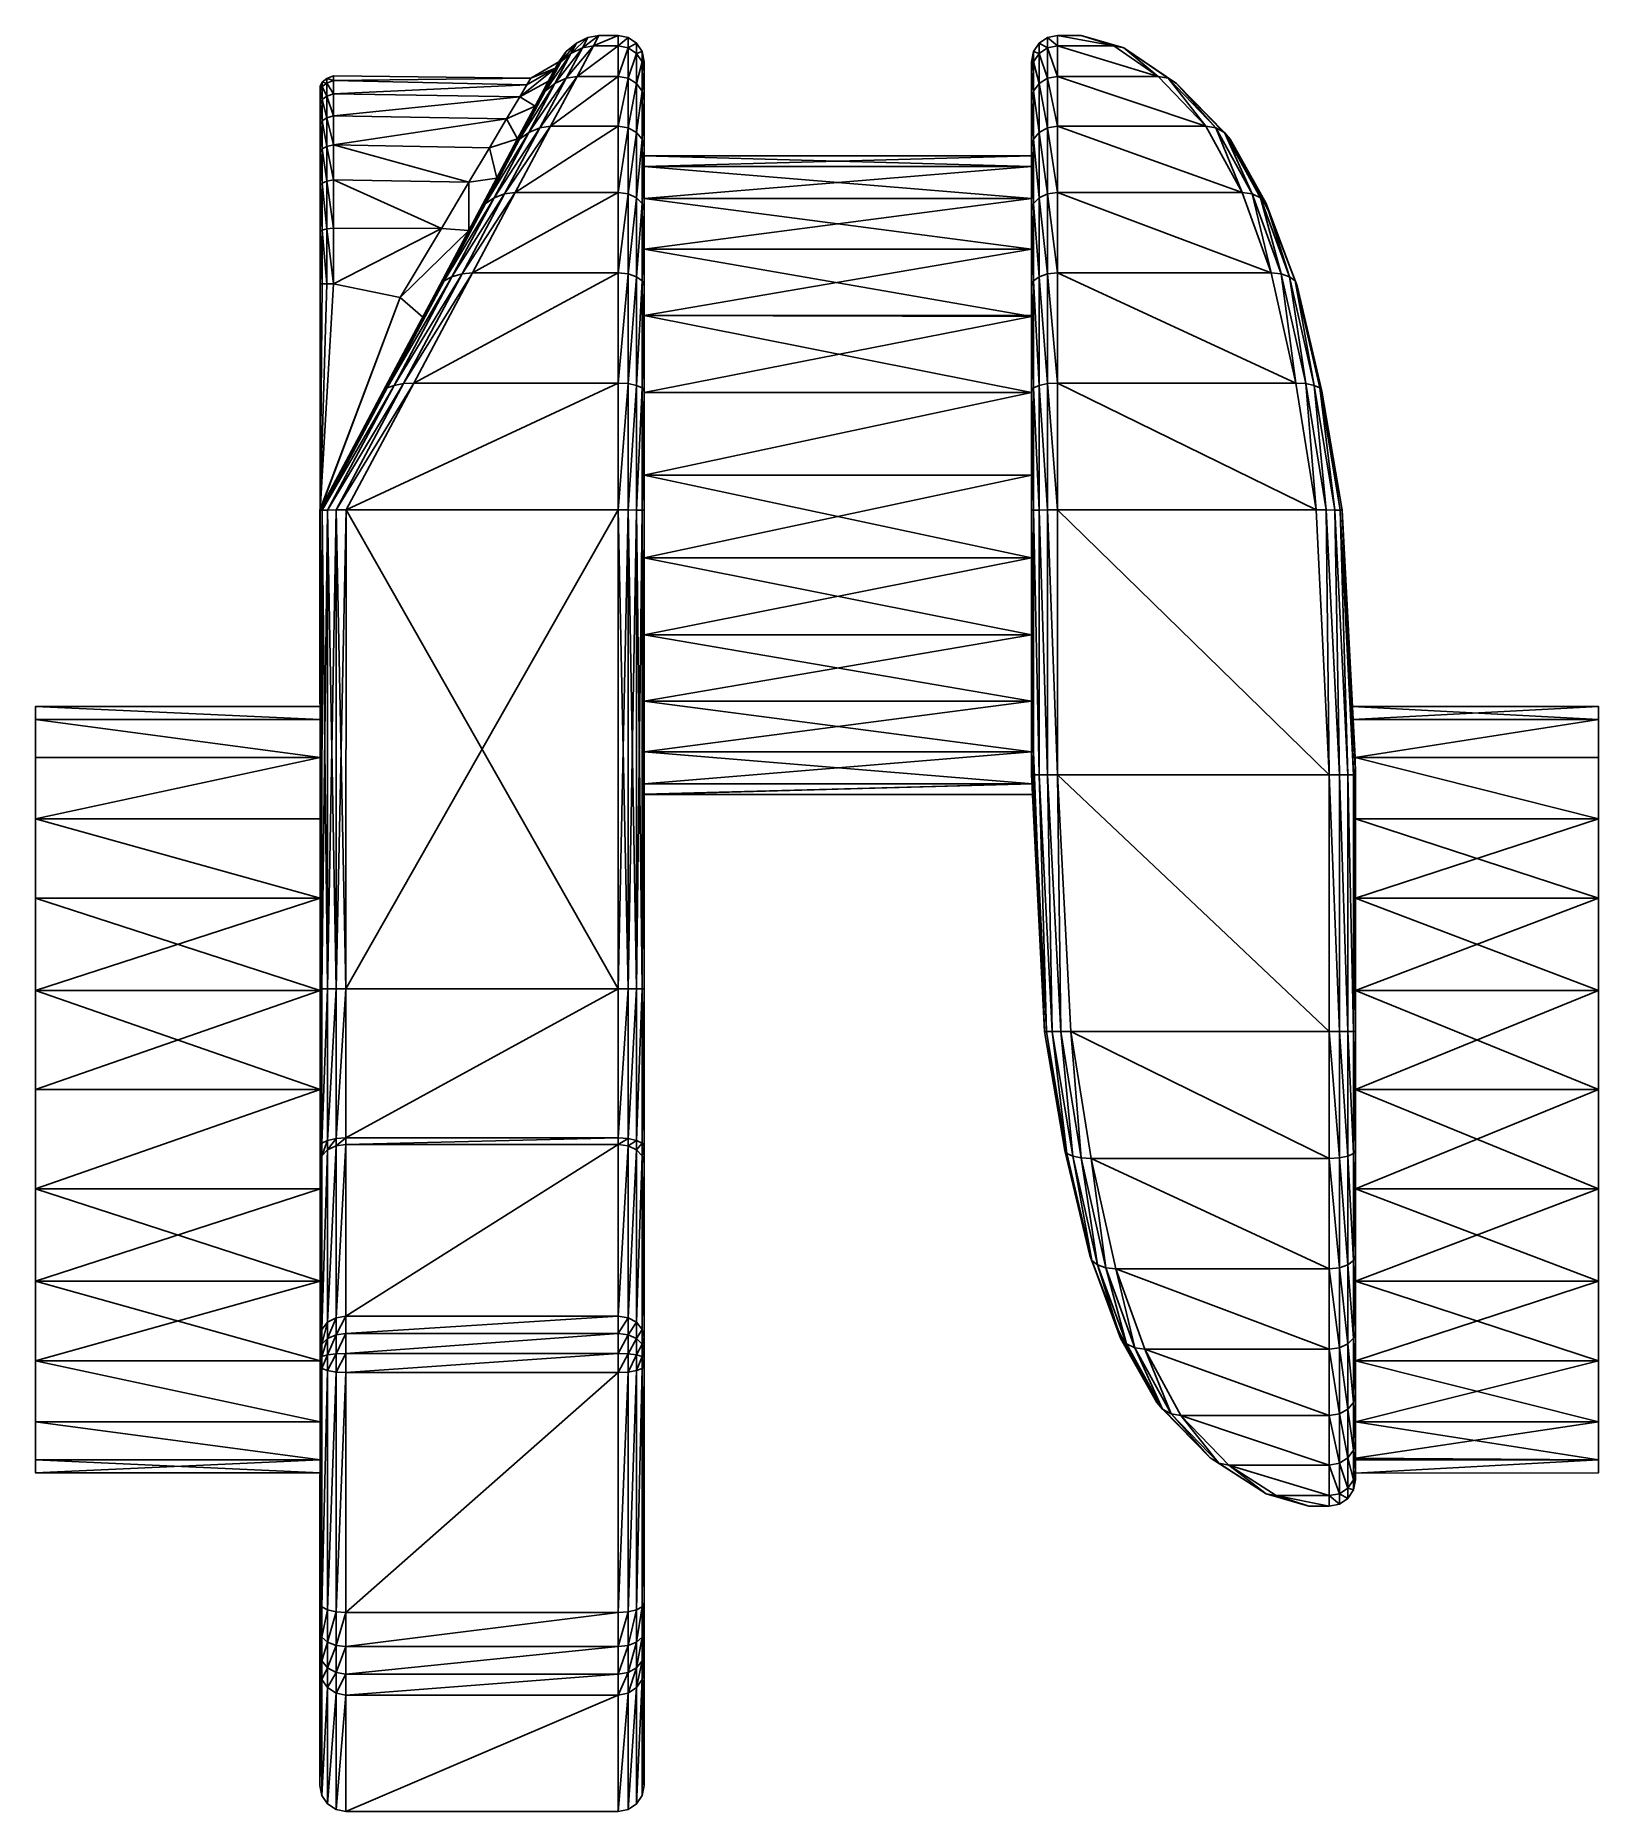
# Model space of a CAD drawing. Extents: x -0.7 to 0.7, y -0.65 to 0.94.
import ezdxf

# ---------------------------------------------------------------- set-up
doc = ezdxf.new("R2010")
doc.units = 0
doc.linetypes.add('SOLIDLINE', pattern=[0])
doc.layers.add('VIFS104', color=250, linetype='SOLIDLINE')

msp = doc.modelspace()

# ---------------------------------------------------------------- linework, layer by layer
at = {"layer": 'VIFS104', "color": 250}
for points in [[(-0.205, 0.9417, 0.0011), (-0.2152, 0.9367, 0.0011), (-0.2201, 0.9275, 0.088)], [(-0.205, 0.9417, 0.0011), (-0.2201, 0.9275, 0.088), (-0.2099, 0.9325, 0.0891)], [(-0.205, 0.9417, 0.0011), (-0.2201, 0.9275, -0.0858), (-0.2152, 0.9367, 0.0011)], [(-0.205, 0.9417, 0.0011), (-0.2099, 0.9325, -0.0868), (-0.2201, 0.9275, -0.0858)], [(-0.1951, 0.9435, 0.0011), (-0.205, 0.9417, 0.0011), (-0.2099, 0.9325, 0.0891)], [(-0.1951, 0.9435, 0.0011), (-0.2099, 0.9325, 0.0891), (-0.2, 0.9342, 0.0895)], [(-0.1951, 0.9435, 0.0011), (-0.2099, 0.9325, -0.0868), (-0.205, 0.9417, 0.0011)], [(-0.1951, 0.9435, 0.0011), (-0.2, 0.9342, -0.0872), (-0.2099, 0.9325, -0.0868)], [(-0.1779, 0.9435, 0.0011), (-0.1951, 0.9435, 0.0011), (-0.2, 0.9342, 0.0895)], [(-0.1779, 0.9435, 0.0011), (-0.2, 0.9342, 0.0895), (-0.1779, 0.9342, 0.0895)], [(-0.1779, 0.9435, 0.0011), (-0.2, 0.9342, -0.0872), (-0.1951, 0.9435, 0.0011)], [(-0.1779, 0.9435, 0.0011), (-0.1779, 0.9342, -0.0872), (-0.2, 0.9342, -0.0872)], [(-0.169, 0.9417, 0.0011), (-0.1779, 0.9435, 0.0011), (-0.1779, 0.9342, 0.0895)], [(-0.169, 0.9417, 0.0011), (-0.1779, 0.9342, -0.0872), (-0.1779, 0.9435, 0.0011)], [(-0.169, 0.9417, 0.0011), (-0.1779, 0.9342, 0.0895), (-0.169, 0.9325, 0.0891)], [(-0.169, 0.9417, 0.0011), (-0.169, 0.9325, -0.0868), (-0.1779, 0.9342, -0.0872)], [(-0.1614, 0.9367, 0.0011), (-0.169, 0.9417, 0.0011), (-0.169, 0.9325, 0.0891)], [(-0.1614, 0.9367, 0.0011), (-0.169, 0.9325, -0.0868), (-0.169, 0.9417, 0.0011)], [(0.1988, 0.9367, 0.0011), (0.2064, 0.9325, 0.0891), (0.2064, 0.9417, 0.0011)], [(0.1988, 0.9367, 0.0011), (0.2064, 0.9417, 0.0011), (0.2064, 0.9325, -0.0868)], [(0.2064, 0.9417, 0.0011), (0.2153, 0.9342, 0.0895), (0.2153, 0.9435, 0.0011)], [(0.2064, 0.9417, 0.0011), (0.2153, 0.9435, 0.0011), (0.2153, 0.9342, -0.0872)], [(0.2064, 0.9417, 0.0011), (0.2064, 0.9325, 0.0891), (0.2153, 0.9342, 0.0895)], [(0.2064, 0.9417, 0.0011), (0.2153, 0.9342, -0.0872), (0.2064, 0.9325, -0.0868)], [(0.2656, 0.9342, 0.0895), (0.2153, 0.9435, 0.0011), (0.2153, 0.9342, 0.0895)], [(0.2656, 0.9342, 0.0895), (0.2363, 0.9435, 0.0011), (0.2153, 0.9435, 0.0011)], [(0.2656, 0.9342, -0.0872), (0.2153, 0.9342, -0.0872), (0.2153, 0.9435, 0.0011)], [(0.2656, 0.9342, -0.0872), (0.2153, 0.9435, 0.0011), (0.2363, 0.9435, 0.0011)], [(0.2746, 0.9325, 0.0891), (0.2746, 0.9325, -0.0868), (0.2363, 0.9435, 0.0011)], [(0.2363, 0.9435, 0.0011), (0.2656, 0.9342, 0.0895), (0.2746, 0.9325, 0.0891)], [(0.2363, 0.9435, 0.0011), (0.2746, 0.9325, -0.0868), (0.2656, 0.9342, -0.0872)], [(-0.2201, 0.9275, 0.088), (-0.2291, 0.9201, 0.0865), (-0.2432, 0.8936, 0.168)], [(-0.2201, 0.9275, 0.088), (-0.2432, 0.8936, 0.168), (-0.2345, 0.9005, 0.1711)], [(-0.2201, 0.9275, -0.0858), (-0.2432, 0.8936, -0.1658), (-0.2291, 0.9201, -0.0842)], [(-0.2201, 0.9275, -0.0858), (-0.2345, 0.9005, -0.1689), (-0.2432, 0.8936, -0.1658)], [(-0.2243, 0.9291, 0.0011), (-0.2309, 0.9201, 0.0011), (-0.2356, 0.9114, 0.0846)], [(-0.2243, 0.9291, 0.0011), (-0.2356, 0.9114, 0.0846), (-0.2291, 0.9201, 0.0865)], [(-0.2243, 0.9291, 0.0011), (-0.2356, 0.9114, -0.0823), (-0.2309, 0.9201, 0.0011)], [(-0.2243, 0.9291, 0.0011), (-0.2291, 0.9201, -0.0842), (-0.2356, 0.9114, -0.0823)], [(-0.2099, 0.9325, 0.0891), (-0.2201, 0.9275, 0.088), (-0.2345, 0.9005, 0.1711)], [(-0.2099, 0.9325, 0.0891), (-0.2345, 0.9005, 0.1711), (-0.2244, 0.9052, 0.1732)], [(-0.2099, 0.9325, -0.0868), (-0.2345, 0.9005, -0.1689), (-0.2201, 0.9275, -0.0858)], [(-0.2099, 0.9325, -0.0868), (-0.2244, 0.9052, -0.1709), (-0.2345, 0.9005, -0.1689)], [(-0.2152, 0.9367, 0.0011), (-0.2243, 0.9291, 0.0011), (-0.2291, 0.9201, 0.0865)], [(-0.2152, 0.9367, 0.0011), (-0.2291, 0.9201, 0.0865), (-0.2201, 0.9275, 0.088)], [(-0.2152, 0.9367, 0.0011), (-0.2291, 0.9201, -0.0842), (-0.2243, 0.9291, 0.0011)], [(-0.2152, 0.9367, 0.0011), (-0.2201, 0.9275, -0.0858), (-0.2291, 0.9201, -0.0842)], [(-0.2, 0.9342, 0.0895), (-0.2099, 0.9325, 0.0891), (-0.2244, 0.9052, 0.1732)], [(-0.2, 0.9342, 0.0895), (-0.2244, 0.9052, 0.1732), (-0.2146, 0.9068, 0.1739)], [(-0.2, 0.9342, -0.0872), (-0.2244, 0.9052, -0.1709), (-0.2099, 0.9325, -0.0868)], [(-0.2, 0.9342, -0.0872), (-0.2146, 0.9068, -0.1716), (-0.2244, 0.9052, -0.1709)], [(-0.1779, 0.9342, 0.0895), (-0.2, 0.9342, 0.0895), (-0.2146, 0.9068, 0.1739)], [(-0.1779, 0.9342, 0.0895), (-0.2146, 0.9068, 0.1739), (-0.1779, 0.9068, 0.1739)], [(-0.1779, 0.9342, -0.0872), (-0.2146, 0.9068, -0.1716), (-0.2, 0.9342, -0.0872)], [(-0.1779, 0.9342, -0.0872), (-0.1779, 0.9068, -0.1716), (-0.2146, 0.9068, -0.1716)], [(-0.169, 0.9325, 0.0891), (-0.1779, 0.9342, 0.0895), (-0.1779, 0.9068, 0.1739)], [(-0.169, 0.9325, -0.0868), (-0.1779, 0.9068, -0.1716), (-0.1779, 0.9342, -0.0872)], [(-0.169, 0.9325, 0.0891), (-0.1779, 0.9068, 0.1739), (-0.169, 0.9052, 0.1732)], [(-0.169, 0.9325, -0.0868), (-0.169, 0.9052, -0.1709), (-0.1779, 0.9068, -0.1716)], [(-0.1614, 0.9367, 0.0011), (-0.169, 0.9325, 0.0891), (-0.1614, 0.9275, 0.088)], [(-0.1614, 0.9367, 0.0011), (-0.1614, 0.9275, -0.0858), (-0.169, 0.9325, -0.0868)], [(-0.1614, 0.9275, 0.088), (-0.169, 0.9325, 0.0891), (-0.169, 0.9052, 0.1732)], [(-0.1614, 0.9275, -0.0858), (-0.169, 0.9052, -0.1709), (-0.169, 0.9325, -0.0868)], [(-0.1614, 0.9275, 0.088), (-0.169, 0.9052, 0.1732), (-0.1614, 0.9005, 0.1711)], [(-0.1614, 0.9275, -0.0858), (-0.1614, 0.9005, -0.1689), (-0.169, 0.9052, -0.1709)], [(-0.1564, 0.9291, 0.0011), (-0.1614, 0.9367, 0.0011), (-0.1614, 0.9275, 0.088)], [(-0.1564, 0.9291, 0.0011), (-0.1614, 0.9275, -0.0858), (-0.1614, 0.9367, 0.0011)], [(-0.1564, 0.9291, 0.0011), (-0.1614, 0.9275, 0.088), (-0.1564, 0.9201, 0.0865)], [(-0.1564, 0.9291, 0.0011), (-0.1564, 0.9201, -0.0842), (-0.1614, 0.9275, -0.0858)], [(-0.1564, 0.9201, 0.0865), (-0.1614, 0.9275, 0.088), (-0.1614, 0.9005, 0.1711)], [(-0.1564, 0.9201, -0.0842), (-0.1614, 0.9005, -0.1689), (-0.1614, 0.9275, -0.0858)], [(-0.1546, 0.9201, 0.0011), (-0.1564, 0.9291, 0.0011), (-0.1564, 0.9201, 0.0865)], [(-0.1546, 0.9201, 0.0011), (-0.1564, 0.9201, -0.0842), (-0.1564, 0.9291, 0.0011)], [(0.1919, 0.9201, 0.0011), (0.1937, 0.9201, 0.0865), (0.1937, 0.9291, 0.0011)], [(0.1919, 0.9201, 0.0011), (0.1937, 0.9291, 0.0011), (0.1937, 0.9201, -0.0842)], [(0.1937, 0.9291, 0.0011), (0.1988, 0.9275, 0.088), (0.1988, 0.9367, 0.0011)], [(0.1937, 0.9291, 0.0011), (0.1988, 0.9367, 0.0011), (0.1988, 0.9275, -0.0858)], [(0.1937, 0.9291, 0.0011), (0.1937, 0.9201, 0.0865), (0.1988, 0.9275, 0.088)], [(0.1937, 0.9291, 0.0011), (0.1988, 0.9275, -0.0858), (0.1937, 0.9201, -0.0842)], [(0.1937, 0.9201, 0.0865), (0.1988, 0.9005, 0.1711), (0.1988, 0.9275, 0.088)], [(0.1937, 0.9201, -0.0842), (0.1988, 0.9275, -0.0858), (0.1988, 0.9005, -0.1689)], [(0.1988, 0.9367, 0.0011), (0.1988, 0.9275, 0.088), (0.2064, 0.9325, 0.0891)], [(0.1988, 0.9367, 0.0011), (0.2064, 0.9325, -0.0868), (0.1988, 0.9275, -0.0858)], [(0.1988, 0.9275, 0.088), (0.2064, 0.9052, 0.1732), (0.2064, 0.9325, 0.0891)], [(0.1988, 0.9275, -0.0858), (0.2064, 0.9325, -0.0868), (0.2064, 0.9052, -0.1709)], [(0.1988, 0.9275, 0.088), (0.1988, 0.9005, 0.1711), (0.2064, 0.9052, 0.1732)], [(0.1988, 0.9275, -0.0858), (0.2064, 0.9052, -0.1709), (0.1988, 0.9005, -0.1689)], [(0.2064, 0.9325, 0.0891), (0.2153, 0.9068, 0.1739), (0.2153, 0.9342, 0.0895)], [(0.2064, 0.9325, -0.0868), (0.2153, 0.9342, -0.0872), (0.2153, 0.9068, -0.1716)], [(0.2064, 0.9325, 0.0891), (0.2064, 0.9052, 0.1732), (0.2153, 0.9068, 0.1739)], [(0.2064, 0.9325, -0.0868), (0.2153, 0.9068, -0.1716), (0.2064, 0.9052, -0.1709)], [(0.3053, 0.9068, 0.1739), (0.2153, 0.9342, 0.0895), (0.2153, 0.9068, 0.1739)], [(0.3053, 0.9068, 0.1739), (0.2656, 0.9342, 0.0895), (0.2153, 0.9342, 0.0895)], [(0.3053, 0.9068, -0.1716), (0.2153, 0.9068, -0.1716), (0.2153, 0.9342, -0.0872)], [(0.3053, 0.9068, -0.1716), (0.2153, 0.9342, -0.0872), (0.2656, 0.9342, -0.0872)], [(0.2746, 0.9325, 0.0891), (0.2656, 0.9342, 0.0895), (0.3053, 0.9068, 0.1739)], [(0.2746, 0.9325, -0.0868), (0.3053, 0.9068, -0.1716), (0.2656, 0.9342, -0.0872)], [(0.3218, 0.9005, 0.1711), (0.2746, 0.9325, -0.0868), (0.2746, 0.9325, 0.0891)], [(0.3218, 0.9005, 0.1711), (0.3218, 0.9005, -0.1689), (0.2746, 0.9325, -0.0868)], [(0.2746, 0.9325, 0.0891), (0.3143, 0.9052, 0.1732), (0.3218, 0.9005, 0.1711)], [(0.2746, 0.9325, 0.0891), (0.3053, 0.9068, 0.1739), (0.3143, 0.9052, 0.1732)], [(0.2746, 0.9325, -0.0868), (0.3218, 0.9005, -0.1689), (0.3143, 0.9052, -0.1709)], [(0.2746, 0.9325, -0.0868), (0.3143, 0.9052, -0.1709), (0.3053, 0.9068, -0.1716)], [(-0.4386, 0.905, 0.0011), (-0.4325, 0.9032, 0.0398), (-0.4325, 0.9073, 0.0011)], [(-0.4386, 0.905, 0.0011), (-0.4325, 0.9073, 0.0011), (-0.4325, 0.9032, -0.0375)], [(-0.4325, 0.9073, 0.0011), (-0.4325, 0.9032, 0.0398), (-0.2561, 0.9053, 0.0011)], [(-0.4325, 0.9073, 0.0011), (-0.2561, 0.9053, 0.0011), (-0.4325, 0.9032, -0.0375)], [(-0.234, 0.9143, -0.0539), (-0.2659, 0.8887, -0.0799), (-0.2596, 0.8993, -0.0466)], [(-0.2659, 0.8887, -0.0799), (-0.234, 0.9143, -0.0539), (-0.2402, 0.9026, -0.0913)], [(-0.2596, 0.8993, 0.0489), (-0.2659, 0.8887, 0.0822), (-0.234, 0.9143, 0.0562)], [(-0.2402, 0.9026, 0.0936), (-0.234, 0.9143, 0.0562), (-0.2659, 0.8887, 0.0822)], [(-0.234, 0.9143, 0.0562), (-0.2561, 0.9053, 0.0011), (-0.2596, 0.8993, 0.0489)], [(-0.2596, 0.8993, -0.0466), (-0.2561, 0.9053, 0.0011), (-0.234, 0.9143, -0.0539)], [(-0.2561, 0.9053, 0.0011), (-0.234, 0.9143, 0.0562), (-0.2309, 0.9201, 0.0011)], [(-0.2309, 0.9201, 0.0011), (-0.234, 0.9143, -0.0539), (-0.2561, 0.9053, 0.0011)], [(-0.2291, 0.9201, 0.0865), (-0.2356, 0.9114, 0.0846), (-0.2494, 0.8854, 0.1644)], [(-0.2291, 0.9201, 0.0865), (-0.2494, 0.8854, 0.1644), (-0.2432, 0.8936, 0.168)], [(-0.2291, 0.9201, -0.0842), (-0.2494, 0.8854, -0.1621), (-0.2356, 0.9114, -0.0823)], [(-0.2291, 0.9201, -0.0842), (-0.2432, 0.8936, -0.1658), (-0.2494, 0.8854, -0.1621)], [(-0.2494, 0.8854, 0.1644), (-0.2356, 0.9114, 0.0846), (-0.2402, 0.9026, 0.0936)], [(-0.2402, 0.9026, -0.0913), (-0.2356, 0.9114, -0.0823), (-0.2494, 0.8854, -0.1621)], [(-0.2146, 0.9068, 0.1739), (-0.2244, 0.9052, 0.1732), (-0.248, 0.8609, 0.2498)], [(-0.2146, 0.9068, 0.1739), (-0.248, 0.8609, 0.2498), (-0.2383, 0.8624, 0.2508)], [(-0.2146, 0.9068, -0.1716), (-0.248, 0.8609, -0.2475), (-0.2244, 0.9052, -0.1709)], [(-0.2146, 0.9068, -0.1716), (-0.2383, 0.8624, -0.2485), (-0.248, 0.8609, -0.2475)], [(-0.2356, 0.9114, 0.0846), (-0.234, 0.9143, 0.0562), (-0.2402, 0.9026, 0.0936)], [(-0.2402, 0.9026, -0.0913), (-0.234, 0.9143, -0.0539), (-0.2356, 0.9114, -0.0823)], [(-0.1779, 0.9068, 0.1739), (-0.2146, 0.9068, 0.1739), (-0.2383, 0.8624, 0.2508)], [(-0.1779, 0.9068, 0.1739), (-0.2383, 0.8624, 0.2508), (-0.1779, 0.8624, 0.2508)], [(-0.1779, 0.9068, -0.1716), (-0.2383, 0.8624, -0.2485), (-0.2146, 0.9068, -0.1716)], [(-0.1779, 0.9068, -0.1716), (-0.1779, 0.8624, -0.2485), (-0.2383, 0.8624, -0.2485)], [(-0.169, 0.9052, 0.1732), (-0.1779, 0.9068, 0.1739), (-0.1779, 0.8624, 0.2508)], [(-0.169, 0.9052, -0.1709), (-0.1779, 0.8624, -0.2485), (-0.1779, 0.9068, -0.1716)], [(-0.1564, 0.9201, 0.0865), (-0.1614, 0.9005, 0.1711), (-0.1564, 0.8936, 0.168)], [(-0.1564, 0.9201, -0.0842), (-0.1564, 0.8936, -0.1658), (-0.1614, 0.9005, -0.1689)], [(-0.1546, 0.9201, 0.0011), (-0.1564, 0.9201, 0.0865), (-0.1546, 0.9114, 0.0846)], [(-0.1546, 0.9114, 0.0846), (-0.1564, 0.9201, 0.0865), (-0.1564, 0.8936, 0.168)], [(-0.1546, 0.9201, 0.0011), (-0.1546, 0.9114, -0.0823), (-0.1564, 0.9201, -0.0842)], [(-0.1546, 0.9114, -0.0823), (-0.1564, 0.8936, -0.1658), (-0.1564, 0.9201, -0.0842)], [(-0.1546, 0.9114, 0.0846), (-0.1564, 0.8936, 0.168), (-0.1546, 0.8854, 0.1644)], [(-0.1546, 0.9114, -0.0823), (-0.1546, 0.8854, -0.1621), (-0.1564, 0.8936, -0.1658)], [(-0.1546, 0.8262, 0.0733), (-0.1546, 0.8359, -0.0007), (-0.1546, 0.9201, 0.0011)], [(-0.1546, 0.8262, 0.0733), (-0.1546, 0.9201, 0.0011), (-0.1546, 0.9114, 0.0846)], [(-0.1546, 0.8359, -0.0007), (-0.1546, 0.9114, -0.0823), (-0.1546, 0.9201, 0.0011)], [(-0.1546, 0.7976, 0.1422), (-0.1546, 0.8262, 0.0733), (-0.1546, 0.9114, 0.0846)], [(-0.1546, 0.7976, 0.1422), (-0.1546, 0.9114, 0.0846), (-0.1546, 0.8854, 0.1644)], [(-0.1546, 0.8359, -0.0007), (-0.1546, 0.8262, -0.0747), (-0.1546, 0.9114, -0.0823)], [(-0.1546, 0.8262, -0.0747), (-0.1546, 0.8854, -0.1621), (-0.1546, 0.9114, -0.0823)], [(0.1919, 0.9201, 0.0011), (0.1919, 0.9114, 0.0846), (0.1937, 0.9201, 0.0865)], [(0.1919, 0.9114, 0.0846), (0.1937, 0.8936, 0.168), (0.1937, 0.9201, 0.0865)], [(0.1919, 0.9201, 0.0011), (0.1937, 0.9201, -0.0842), (0.1919, 0.9114, -0.0823)], [(0.1919, 0.9114, -0.0823), (0.1937, 0.9201, -0.0842), (0.1937, 0.8936, -0.1658)], [(0.1919, 0.9114, -0.0823), (0.1919, 0.8359, -0.0007), (0.1919, 0.9201, 0.0011)], [(0.1919, 0.9201, 0.0011), (0.1919, 0.8262, 0.0733), (0.1919, 0.9114, 0.0846)], [(0.1919, 0.9201, 0.0011), (0.1919, 0.8359, -0.0007), (0.1919, 0.8262, 0.0733)], [(0.1919, 0.9114, 0.0846), (0.1919, 0.8854, 0.1644), (0.1937, 0.8936, 0.168)], [(0.1919, 0.9114, -0.0823), (0.1937, 0.8936, -0.1658), (0.1919, 0.8854, -0.1621)], [(0.1919, 0.8854, -0.1621), (0.1919, 0.8262, -0.0747), (0.1919, 0.9114, -0.0823)], [(0.1919, 0.9114, -0.0823), (0.1919, 0.8262, -0.0747), (0.1919, 0.8359, -0.0007)], [(0.1919, 0.9114, 0.0846), (0.1919, 0.7976, 0.1422), (0.1919, 0.8854, 0.1644)], [(0.1919, 0.9114, 0.0846), (0.1919, 0.8262, 0.0733), (0.1919, 0.7976, 0.1422)], [(0.1937, 0.9201, 0.0865), (0.1937, 0.8936, 0.168), (0.1988, 0.9005, 0.1711)], [(0.1937, 0.9201, -0.0842), (0.1988, 0.9005, -0.1689), (0.1937, 0.8936, -0.1658)], [(0.2064, 0.9052, 0.1732), (0.2153, 0.8624, 0.2508), (0.2153, 0.9068, 0.1739)], [(0.2064, 0.9052, -0.1709), (0.2153, 0.9068, -0.1716), (0.2153, 0.8624, -0.2485)], [(0.348, 0.8624, 0.2508), (0.2153, 0.9068, 0.1739), (0.2153, 0.8624, 0.2508)], [(0.348, 0.8624, 0.2508), (0.3053, 0.9068, 0.1739), (0.2153, 0.9068, 0.1739)], [(0.348, 0.8624, -0.2485), (0.2153, 0.8624, -0.2485), (0.2153, 0.9068, -0.1716)], [(0.348, 0.8624, -0.2485), (0.2153, 0.9068, -0.1716), (0.3053, 0.9068, -0.1716)], [(0.3143, 0.9052, 0.1732), (0.3053, 0.9068, 0.1739), (0.348, 0.8624, 0.2508)], [(0.3143, 0.9052, -0.1709), (0.348, 0.8624, -0.2485), (0.3053, 0.9068, -0.1716)], [(-0.4444, 0.8978, 0.0011), (-0.4426, 0.8978, 0.0387), (-0.4426, 0.9017, 0.0011)], [(-0.4444, 0.8978, 0.0011), (-0.4426, 0.9017, 0.0011), (-0.4426, 0.8978, -0.0364)], [(-0.4444, 0.8978, 0.0011), (-0.4444, 0.8939, 0.0378), (-0.4426, 0.8978, 0.0387)], [(-0.4444, 0.8939, 0.0378), (-0.4426, 0.8861, 0.0745), (-0.4426, 0.8978, 0.0387)], [(-0.4444, 0.8978, 0.0011), (-0.4426, 0.8978, -0.0364), (-0.4444, 0.8939, -0.0356)], [(-0.4444, 0.8939, -0.0356), (-0.4426, 0.8978, -0.0364), (-0.4426, 0.8861, -0.0723)], [(-0.4444, 0.5187, 0.0011), (-0.4444, 0.8939, 0.0378), (-0.4444, 0.8978, 0.0011)], [(-0.4444, 0.8978, 0.0011), (-0.4444, 0.7213, -0.1744), (-0.4444, 0.5187, 0.0011)], [(-0.4444, 0.8939, -0.0356), (-0.4444, 0.7213, -0.1744), (-0.4444, 0.8978, 0.0011)], [(-0.4444, 0.8939, 0.0378), (-0.4444, 0.8825, 0.0729), (-0.4426, 0.8861, 0.0745)], [(-0.4444, 0.8939, -0.0356), (-0.4426, 0.8861, -0.0723), (-0.4444, 0.8825, -0.0707)], [(-0.4444, 0.8939, 0.0378), (-0.4444, 0.8641, 0.1049), (-0.4444, 0.8825, 0.0729)], [(-0.4444, 0.8939, 0.0378), (-0.4444, 0.8095, 0.154), (-0.4444, 0.8641, 0.1049)], [(-0.4444, 0.7213, 0.1767), (-0.4444, 0.8939, 0.0378), (-0.4444, 0.5187, 0.0011)], [(-0.4444, 0.8939, 0.0378), (-0.4444, 0.7213, 0.1767), (-0.4444, 0.8095, 0.154)], [(-0.4444, 0.8641, -0.1026), (-0.4444, 0.8939, -0.0356), (-0.4444, 0.8825, -0.0707)], [(-0.4444, 0.8641, -0.1026), (-0.4444, 0.7213, -0.1744), (-0.4444, 0.8939, -0.0356)], [(-0.4426, 0.9017, 0.0011), (-0.4386, 0.901, 0.0394), (-0.4386, 0.905, 0.0011)], [(-0.4426, 0.9017, 0.0011), (-0.4386, 0.905, 0.0011), (-0.4386, 0.901, -0.0371)], [(-0.4426, 0.9017, 0.0011), (-0.4426, 0.8978, 0.0387), (-0.4386, 0.901, 0.0394)], [(-0.4426, 0.9017, 0.0011), (-0.4386, 0.901, -0.0371), (-0.4426, 0.8978, -0.0364)], [(-0.4426, 0.8978, 0.0387), (-0.4386, 0.8891, 0.0759), (-0.4386, 0.901, 0.0394)], [(-0.4426, 0.8978, -0.0364), (-0.4386, 0.901, -0.0371), (-0.4386, 0.8891, -0.0736)], [(-0.4426, 0.8978, 0.0387), (-0.4426, 0.8861, 0.0745), (-0.4386, 0.8891, 0.0759)], [(-0.4426, 0.8978, -0.0364), (-0.4386, 0.8891, -0.0736), (-0.4426, 0.8861, -0.0723)], [(-0.4386, 0.905, 0.0011), (-0.4386, 0.901, 0.0394), (-0.4325, 0.9032, 0.0398)], [(-0.4386, 0.905, 0.0011), (-0.4325, 0.9032, -0.0375), (-0.4386, 0.901, -0.0371)], [(-0.4386, 0.901, 0.0394), (-0.4325, 0.8912, 0.0768), (-0.4325, 0.9032, 0.0398)], [(-0.4386, 0.901, -0.0371), (-0.4325, 0.9032, -0.0375), (-0.4325, 0.8912, -0.0745)], [(-0.4386, 0.901, 0.0394), (-0.4386, 0.8891, 0.0759), (-0.4325, 0.8912, 0.0768)], [(-0.4386, 0.901, -0.0371), (-0.4325, 0.8912, -0.0745), (-0.4386, 0.8891, -0.0736)], [(-0.4386, 0.8891, 0.0759), (-0.4325, 0.8717, 0.1105), (-0.4325, 0.8912, 0.0768)], [(-0.4386, 0.8891, -0.0736), (-0.4325, 0.8912, -0.0745), (-0.4325, 0.8717, -0.1082)], [(-0.2596, 0.8993, 0.0489), (-0.2561, 0.9053, 0.0011), (-0.4325, 0.9032, 0.0398)], [(-0.2596, 0.8993, -0.0466), (-0.4325, 0.9032, -0.0375), (-0.2561, 0.9053, 0.0011)], [(-0.4325, 0.9032, 0.0398), (-0.4325, 0.8912, 0.0768), (-0.2596, 0.8993, 0.0489)], [(-0.2596, 0.8993, -0.0466), (-0.4325, 0.8912, -0.0745), (-0.4325, 0.9032, -0.0375)], [(-0.2659, 0.8887, 0.0822), (-0.2596, 0.8993, 0.0489), (-0.4325, 0.8912, 0.0768)], [(-0.4325, 0.8912, -0.0745), (-0.2596, 0.8993, -0.0466), (-0.2659, 0.8887, -0.0799)], [(-0.4325, 0.8912, 0.0768), (-0.4325, 0.8717, 0.1105), (-0.2659, 0.8887, 0.0822)], [(-0.2659, 0.8887, -0.0799), (-0.4325, 0.8717, -0.1082), (-0.4325, 0.8912, -0.0745)], [(-0.2432, 0.8936, 0.168), (-0.2494, 0.8854, 0.1644), (-0.2717, 0.8435, 0.2371)], [(-0.2432, 0.8936, 0.168), (-0.2717, 0.8435, 0.2371), (-0.2661, 0.8507, 0.2423)], [(-0.2432, 0.8936, -0.1658), (-0.2717, 0.8435, -0.2348), (-0.2494, 0.8854, -0.1621)], [(-0.2432, 0.8936, -0.1658), (-0.2661, 0.8507, -0.2401), (-0.2717, 0.8435, -0.2348)], [(-0.2345, 0.9005, 0.1711), (-0.2432, 0.8936, 0.168), (-0.2661, 0.8507, 0.2423)], [(-0.2345, 0.9005, 0.1711), (-0.2661, 0.8507, 0.2423), (-0.2578, 0.8568, 0.2468)], [(-0.2345, 0.9005, -0.1689), (-0.2661, 0.8507, -0.2401), (-0.2432, 0.8936, -0.1658)], [(-0.2345, 0.9005, -0.1689), (-0.2578, 0.8568, -0.2445), (-0.2661, 0.8507, -0.2401)], [(-0.2402, 0.9026, -0.0913), (-0.2521, 0.8803, -0.1311), (-0.2659, 0.8887, -0.0799)], [(-0.2659, 0.8887, 0.0822), (-0.2521, 0.8803, 0.1334), (-0.2402, 0.9026, 0.0936)], [(-0.2244, 0.9052, 0.1732), (-0.2345, 0.9005, 0.1711), (-0.2578, 0.8568, 0.2468)], [(-0.2244, 0.9052, 0.1732), (-0.2578, 0.8568, 0.2468), (-0.248, 0.8609, 0.2498)], [(-0.2244, 0.9052, -0.1709), (-0.2578, 0.8568, -0.2445), (-0.2345, 0.9005, -0.1689)], [(-0.2244, 0.9052, -0.1709), (-0.248, 0.8609, -0.2475), (-0.2578, 0.8568, -0.2445)], [(-0.2494, 0.8854, 0.1644), (-0.2402, 0.9026, 0.0936), (-0.2521, 0.8803, 0.1334)], [(-0.2521, 0.8803, -0.1311), (-0.2402, 0.9026, -0.0913), (-0.2494, 0.8854, -0.1621)], [(-0.169, 0.9052, 0.1732), (-0.1779, 0.8624, 0.2508), (-0.169, 0.8609, 0.2498)], [(-0.169, 0.9052, -0.1709), (-0.169, 0.8609, -0.2475), (-0.1779, 0.8624, -0.2485)], [(-0.1614, 0.9005, 0.1711), (-0.169, 0.9052, 0.1732), (-0.169, 0.8609, 0.2498)], [(-0.1614, 0.9005, -0.1689), (-0.169, 0.8609, -0.2475), (-0.169, 0.9052, -0.1709)], [(-0.1614, 0.9005, 0.1711), (-0.169, 0.8609, 0.2498), (-0.1614, 0.8568, 0.2468)], [(-0.1614, 0.9005, -0.1689), (-0.1614, 0.8568, -0.2445), (-0.169, 0.8609, -0.2475)], [(-0.1564, 0.8936, 0.168), (-0.1614, 0.9005, 0.1711), (-0.1614, 0.8568, 0.2468)], [(-0.1564, 0.8936, -0.1658), (-0.1614, 0.8568, -0.2445), (-0.1614, 0.9005, -0.1689)], [(-0.1564, 0.8936, 0.168), (-0.1614, 0.8568, 0.2468), (-0.1564, 0.8507, 0.2423)], [(-0.1564, 0.8936, -0.1658), (-0.1564, 0.8507, -0.2401), (-0.1614, 0.8568, -0.2445)], [(-0.1546, 0.8854, 0.1644), (-0.1564, 0.8936, 0.168), (-0.1564, 0.8507, 0.2423)], [(-0.1546, 0.8854, -0.1621), (-0.1564, 0.8507, -0.2401), (-0.1564, 0.8936, -0.1658)], [(0.1919, 0.8854, 0.1644), (0.1937, 0.8507, 0.2423), (0.1937, 0.8936, 0.168)], [(0.1919, 0.8854, -0.1621), (0.1937, 0.8936, -0.1658), (0.1937, 0.8507, -0.2401)], [(0.1937, 0.8936, 0.168), (0.1988, 0.8568, 0.2468), (0.1988, 0.9005, 0.1711)], [(0.1937, 0.8936, -0.1658), (0.1988, 0.9005, -0.1689), (0.1988, 0.8568, -0.2445)], [(0.1937, 0.8936, 0.168), (0.1937, 0.8507, 0.2423), (0.1988, 0.8568, 0.2468)], [(0.1937, 0.8936, -0.1658), (0.1988, 0.8568, -0.2445), (0.1937, 0.8507, -0.2401)], [(0.1988, 0.9005, 0.1711), (0.2064, 0.8609, 0.2498), (0.2064, 0.9052, 0.1732)], [(0.1988, 0.9005, -0.1689), (0.2064, 0.9052, -0.1709), (0.2064, 0.8609, -0.2475)], [(0.1988, 0.9005, 0.1711), (0.1988, 0.8568, 0.2468), (0.2064, 0.8609, 0.2498)], [(0.1988, 0.9005, -0.1689), (0.2064, 0.8609, -0.2475), (0.1988, 0.8568, -0.2445)], [(0.2064, 0.9052, 0.1732), (0.2064, 0.8609, 0.2498), (0.2153, 0.8624, 0.2508)], [(0.2064, 0.9052, -0.1709), (0.2153, 0.8624, -0.2485), (0.2064, 0.8609, -0.2475)], [(0.3218, 0.9005, 0.1711), (0.3143, 0.9052, 0.1732), (0.357, 0.8609, 0.2498)], [(0.3143, 0.9052, 0.1732), (0.348, 0.8624, 0.2508), (0.357, 0.8609, 0.2498)], [(0.3218, 0.9005, -0.1689), (0.357, 0.8609, -0.2475), (0.3143, 0.9052, -0.1709)], [(0.3143, 0.9052, -0.1709), (0.357, 0.8609, -0.2475), (0.348, 0.8624, -0.2485)], [(0.3696, 0.8507, 0.2423), (0.3218, 0.9005, -0.1689), (0.3218, 0.9005, 0.1711)], [(0.3696, 0.8507, 0.2423), (0.3696, 0.8507, -0.2401), (0.3218, 0.9005, -0.1689)], [(0.3218, 0.9005, 0.1711), (0.3645, 0.8568, 0.2468), (0.3696, 0.8507, 0.2423)], [(0.3218, 0.9005, 0.1711), (0.357, 0.8609, 0.2498), (0.3645, 0.8568, 0.2468)], [(0.3218, 0.9005, -0.1689), (0.3696, 0.8507, -0.2401), (0.3645, 0.8568, -0.2445)], [(0.3218, 0.9005, -0.1689), (0.3645, 0.8568, -0.2445), (0.357, 0.8609, -0.2475)], [(-0.4444, 0.8825, 0.0729), (-0.4426, 0.8672, 0.1072), (-0.4426, 0.8861, 0.0745)], [(-0.4444, 0.8825, -0.0707), (-0.4426, 0.8861, -0.0723), (-0.4426, 0.8672, -0.1049)], [(-0.4444, 0.8825, 0.0729), (-0.4444, 0.8641, 0.1049), (-0.4426, 0.8672, 0.1072)], [(-0.4444, 0.8825, -0.0707), (-0.4426, 0.8672, -0.1049), (-0.4444, 0.8641, -0.1026)], [(-0.4426, 0.8861, 0.0745), (-0.4386, 0.8699, 0.1092), (-0.4386, 0.8891, 0.0759)], [(-0.4426, 0.8861, -0.0723), (-0.4386, 0.8891, -0.0736), (-0.4386, 0.8699, -0.1069)], [(-0.4426, 0.8861, 0.0745), (-0.4426, 0.8672, 0.1072), (-0.4386, 0.8699, 0.1092)], [(-0.4426, 0.8861, -0.0723), (-0.4386, 0.8699, -0.1069), (-0.4426, 0.8672, -0.1049)], [(-0.4386, 0.8891, 0.0759), (-0.4386, 0.8699, 0.1092), (-0.4325, 0.8717, 0.1105)], [(-0.4386, 0.8891, -0.0736), (-0.4325, 0.8717, -0.1082), (-0.4386, 0.8699, -0.1069)], [(-0.2777, 0.869, 0.1169), (-0.2659, 0.8887, 0.0822), (-0.4325, 0.8717, 0.1105)], [(-0.4325, 0.8717, -0.1082), (-0.2659, 0.8887, -0.0799), (-0.2777, 0.869, -0.1146)], [(-0.2777, 0.869, -0.1146), (-0.2659, 0.8887, -0.0799), (-0.2521, 0.8803, -0.1311)], [(-0.2521, 0.8803, 0.1334), (-0.2659, 0.8887, 0.0822), (-0.2777, 0.869, 0.1169)], [(-0.2777, 0.869, 0.1169), (-0.2678, 0.8509, 0.1661), (-0.2521, 0.8803, 0.1334)], [(-0.2521, 0.8803, -0.1311), (-0.2678, 0.8509, -0.1638), (-0.2777, 0.869, -0.1146)], [(-0.2717, 0.8435, 0.2371), (-0.2494, 0.8854, 0.1644), (-0.2678, 0.8509, 0.1661)], [(-0.2678, 0.8509, -0.1638), (-0.2494, 0.8854, -0.1621), (-0.2717, 0.8435, -0.2348)], [(-0.2494, 0.8854, 0.1644), (-0.2521, 0.8803, 0.1334), (-0.2678, 0.8509, 0.1661)], [(-0.2678, 0.8509, -0.1638), (-0.2521, 0.8803, -0.1311), (-0.2494, 0.8854, -0.1621)], [(-0.1546, 0.8854, 0.1644), (-0.1564, 0.8507, 0.2423), (-0.1546, 0.8435, 0.2371)], [(-0.1546, 0.8854, -0.1621), (-0.1546, 0.8435, -0.2348), (-0.1564, 0.8507, -0.2401)], [(-0.1546, 0.7522, 0.2014), (-0.1546, 0.7976, 0.1422), (-0.1546, 0.8854, 0.1644)], [(-0.1546, 0.7522, 0.2014), (-0.1546, 0.8854, 0.1644), (-0.1546, 0.8435, 0.2371)], [(-0.1546, 0.8262, -0.0747), (-0.1546, 0.7976, -0.1436), (-0.1546, 0.8854, -0.1621)], [(-0.1546, 0.7976, -0.1436), (-0.1546, 0.8435, -0.2348), (-0.1546, 0.8854, -0.1621)], [(0.1919, 0.8854, 0.1644), (0.1919, 0.8435, 0.2371), (0.1937, 0.8507, 0.2423)], [(0.1919, 0.8854, -0.1621), (0.1937, 0.8507, -0.2401), (0.1919, 0.8435, -0.2348)], [(0.1919, 0.8435, -0.2348), (0.1919, 0.7976, -0.1436), (0.1919, 0.8854, -0.1621)], [(0.1919, 0.8854, -0.1621), (0.1919, 0.7976, -0.1436), (0.1919, 0.8262, -0.0747)], [(0.1919, 0.8854, 0.1644), (0.1919, 0.7522, 0.2014), (0.1919, 0.8435, 0.2371)], [(0.1919, 0.8854, 0.1644), (0.1919, 0.7976, 0.1422), (0.1919, 0.7522, 0.2014)], [(-0.4444, 0.8641, 0.1049), (-0.4426, 0.842, 0.1352), (-0.4426, 0.8672, 0.1072)], [(-0.4444, 0.8641, -0.1026), (-0.4426, 0.8672, -0.1049), (-0.4426, 0.842, -0.133)], [(-0.4444, 0.8641, 0.1049), (-0.4444, 0.8394, 0.1323), (-0.4426, 0.842, 0.1352)], [(-0.4444, 0.8641, -0.1026), (-0.4426, 0.842, -0.133), (-0.4444, 0.8394, -0.13)], [(-0.4444, 0.8641, 0.1049), (-0.4444, 0.8095, 0.154), (-0.4444, 0.8394, 0.1323)], [(-0.4444, 0.8095, -0.1517), (-0.4444, 0.8641, -0.1026), (-0.4444, 0.8394, -0.13)], [(-0.4444, 0.7213, -0.1744), (-0.4444, 0.8641, -0.1026), (-0.4444, 0.8095, -0.1517)], [(-0.4426, 0.8672, 0.1072), (-0.4386, 0.8442, 0.1377), (-0.4386, 0.8699, 0.1092)], [(-0.4426, 0.8672, -0.1049), (-0.4386, 0.8699, -0.1069), (-0.4386, 0.8442, -0.1354)], [(-0.4426, 0.8672, 0.1072), (-0.4426, 0.842, 0.1352), (-0.4386, 0.8442, 0.1377)], [(-0.4426, 0.8672, -0.1049), (-0.4386, 0.8442, -0.1354), (-0.4426, 0.842, -0.133)], [(-0.4386, 0.8699, 0.1092), (-0.4325, 0.8457, 0.1394), (-0.4325, 0.8717, 0.1105)], [(-0.4386, 0.8699, -0.1069), (-0.4325, 0.8717, -0.1082), (-0.4325, 0.8457, -0.1371)], [(-0.4386, 0.8699, 0.1092), (-0.4386, 0.8442, 0.1377), (-0.4325, 0.8457, 0.1394)], [(-0.4386, 0.8699, -0.1069), (-0.4325, 0.8457, -0.1371), (-0.4386, 0.8442, -0.1354)], [(-0.4325, 0.8717, 0.1105), (-0.4325, 0.8457, 0.1394), (-0.2777, 0.869, 0.1169)], [(-0.4325, 0.8717, -0.1082), (-0.2777, 0.869, -0.1146), (-0.4325, 0.8457, -0.1371)], [(-0.2931, 0.843, 0.1453), (-0.2777, 0.869, 0.1169), (-0.4325, 0.8457, 0.1394)], [(-0.2931, 0.843, -0.143), (-0.4325, 0.8457, -0.1371), (-0.2777, 0.869, -0.1146)], [(-0.2678, 0.8509, 0.1661), (-0.2777, 0.869, 0.1169), (-0.2931, 0.843, 0.1453)], [(-0.2931, 0.843, -0.143), (-0.2777, 0.869, -0.1146), (-0.2678, 0.8509, -0.1638)], [(-0.248, 0.8609, 0.2498), (-0.2578, 0.8568, 0.2468), (-0.2889, 0.7984, 0.3117)], [(-0.248, 0.8609, 0.2498), (-0.2889, 0.7984, 0.3117), (-0.2795, 0.8018, 0.3155)], [(-0.248, 0.8609, -0.2475), (-0.2889, 0.7984, -0.3094), (-0.2578, 0.8568, -0.2445)], [(-0.248, 0.8609, -0.2475), (-0.2795, 0.8018, -0.3132), (-0.2889, 0.7984, -0.3094)], [(-0.2383, 0.8624, 0.2508), (-0.248, 0.8609, 0.2498), (-0.2795, 0.8018, 0.3155)], [(-0.2383, 0.8624, 0.2508), (-0.2795, 0.8018, 0.3155), (-0.2699, 0.803, 0.3168)], [(-0.2383, 0.8624, -0.2485), (-0.2795, 0.8018, -0.3132), (-0.248, 0.8609, -0.2475)], [(-0.2383, 0.8624, -0.2485), (-0.2699, 0.803, -0.3145), (-0.2795, 0.8018, -0.3132)], [(-0.1779, 0.8624, 0.2508), (-0.2383, 0.8624, 0.2508), (-0.2699, 0.803, 0.3168)], [(-0.1779, 0.8624, 0.2508), (-0.2699, 0.803, 0.3168), (-0.1779, 0.803, 0.3168)], [(-0.1779, 0.8624, -0.2485), (-0.2699, 0.803, -0.3145), (-0.2383, 0.8624, -0.2485)], [(-0.1779, 0.8624, -0.2485), (-0.1779, 0.803, -0.3145), (-0.2699, 0.803, -0.3145)], [(-0.169, 0.8609, 0.2498), (-0.1779, 0.8624, 0.2508), (-0.1779, 0.803, 0.3168)], [(-0.169, 0.8609, -0.2475), (-0.1779, 0.803, -0.3145), (-0.1779, 0.8624, -0.2485)], [(-0.169, 0.8609, 0.2498), (-0.1779, 0.803, 0.3168), (-0.169, 0.8018, 0.3155)], [(-0.169, 0.8609, -0.2475), (-0.169, 0.8018, -0.3132), (-0.1779, 0.803, -0.3145)], [(-0.1614, 0.8568, 0.2468), (-0.169, 0.8609, 0.2498), (-0.169, 0.8018, 0.3155)], [(-0.1614, 0.8568, -0.2445), (-0.169, 0.8018, -0.3132), (-0.169, 0.8609, -0.2475)], [(0.1988, 0.8568, 0.2468), (0.2064, 0.8018, 0.3155), (0.2064, 0.8609, 0.2498)], [(0.1988, 0.8568, -0.2445), (0.2064, 0.8609, -0.2475), (0.2064, 0.8018, -0.3132)], [(0.2064, 0.8609, 0.2498), (0.2153, 0.803, 0.3168), (0.2153, 0.8624, 0.2508)], [(0.2064, 0.8609, -0.2475), (0.2153, 0.8624, -0.2485), (0.2153, 0.803, -0.3145)], [(0.2064, 0.8609, 0.2498), (0.2064, 0.8018, 0.3155), (0.2153, 0.803, 0.3168)], [(0.2064, 0.8609, -0.2475), (0.2153, 0.803, -0.3145), (0.2064, 0.8018, -0.3132)], [(0.3804, 0.803, 0.3168), (0.2153, 0.8624, 0.2508), (0.2153, 0.803, 0.3168)], [(0.3804, 0.803, 0.3168), (0.348, 0.8624, 0.2508), (0.2153, 0.8624, 0.2508)], [(0.3804, 0.803, -0.3145), (0.2153, 0.803, -0.3145), (0.2153, 0.8624, -0.2485)], [(0.3804, 0.803, -0.3145), (0.2153, 0.8624, -0.2485), (0.348, 0.8624, -0.2485)], [(0.357, 0.8609, 0.2498), (0.348, 0.8624, 0.2508), (0.3804, 0.803, 0.3168)], [(0.357, 0.8609, -0.2475), (0.3804, 0.803, -0.3145), (0.348, 0.8624, -0.2485)], [(0.3645, 0.8568, 0.2468), (0.357, 0.8609, 0.2498), (0.3893, 0.8018, 0.3155)], [(0.357, 0.8609, 0.2498), (0.3804, 0.803, 0.3168), (0.3893, 0.8018, 0.3155)], [(0.3645, 0.8568, -0.2445), (0.3893, 0.8018, -0.3132), (0.357, 0.8609, -0.2475)], [(0.357, 0.8609, -0.2475), (0.3893, 0.8018, -0.3132), (0.3804, 0.803, -0.3145)], [(-0.4426, 0.842, 0.1352), (-0.4386, 0.8131, 0.1603), (-0.4386, 0.8442, 0.1377)], [(-0.4426, 0.842, -0.133), (-0.4386, 0.8442, -0.1354), (-0.4386, 0.8131, -0.158)], [(-0.4386, 0.8442, 0.1377), (-0.4325, 0.8143, 0.1622), (-0.4325, 0.8457, 0.1394)], [(-0.4386, 0.8442, -0.1354), (-0.4325, 0.8457, -0.1371), (-0.4325, 0.8143, -0.16)], [(-0.4386, 0.8442, 0.1377), (-0.4386, 0.8131, 0.1603), (-0.4325, 0.8143, 0.1622)], [(-0.4386, 0.8442, -0.1354), (-0.4325, 0.8143, -0.16), (-0.4386, 0.8131, -0.158)], [(-0.4325, 0.8457, 0.1394), (-0.3115, 0.8122, 0.166), (-0.2931, 0.843, 0.1453)], [(-0.3115, 0.8122, 0.166), (-0.4325, 0.8457, 0.1394), (-0.4325, 0.8143, 0.1622)], [(-0.2931, 0.843, -0.143), (-0.3115, 0.8122, -0.1638), (-0.4325, 0.8457, -0.1371)], [(-0.4325, 0.8143, -0.16), (-0.4325, 0.8457, -0.1371), (-0.3115, 0.8122, -0.1638)], [(-0.3115, 0.8122, -0.1638), (-0.2931, 0.843, -0.143), (-0.2864, 0.8159, -0.188)], [(-0.2864, 0.8159, 0.1903), (-0.2931, 0.843, 0.1453), (-0.3115, 0.8122, 0.166)], [(-0.3016, 0.7873, 0.2994), (-0.2717, 0.8435, 0.2371), (-0.3114, 0.769, 0.2063)], [(-0.2717, 0.8435, 0.2371), (-0.2864, 0.8159, 0.1903), (-0.3114, 0.769, 0.2063)], [(-0.3114, 0.769, -0.204), (-0.2717, 0.8435, -0.2348), (-0.3016, 0.7873, -0.2972)], [(-0.3114, 0.769, -0.204), (-0.2864, 0.8159, -0.188), (-0.2717, 0.8435, -0.2348)], [(-0.2661, 0.8507, 0.2423), (-0.2717, 0.8435, 0.2371), (-0.3016, 0.7873, 0.2994)], [(-0.2661, 0.8507, 0.2423), (-0.3016, 0.7873, 0.2994), (-0.2967, 0.7933, 0.3061)], [(-0.2661, 0.8507, -0.2401), (-0.3016, 0.7873, -0.2972), (-0.2717, 0.8435, -0.2348)], [(-0.2661, 0.8507, -0.2401), (-0.2967, 0.7933, -0.3038), (-0.3016, 0.7873, -0.2972)], [(-0.2578, 0.8568, 0.2468), (-0.2661, 0.8507, 0.2423), (-0.2967, 0.7933, 0.3061)], [(-0.2578, 0.8568, 0.2468), (-0.2967, 0.7933, 0.3061), (-0.2889, 0.7984, 0.3117)], [(-0.2578, 0.8568, -0.2445), (-0.2967, 0.7933, -0.3038), (-0.2661, 0.8507, -0.2401)], [(-0.2578, 0.8568, -0.2445), (-0.2889, 0.7984, -0.3094), (-0.2967, 0.7933, -0.3038)], [(-0.2678, 0.8509, -0.1638), (-0.2864, 0.8159, -0.188), (-0.2931, 0.843, -0.143)], [(-0.2931, 0.843, 0.1453), (-0.2864, 0.8159, 0.1903), (-0.2678, 0.8509, 0.1661)], [(-0.2717, 0.8435, 0.2371), (-0.2678, 0.8509, 0.1661), (-0.2864, 0.8159, 0.1903)], [(-0.2864, 0.8159, -0.188), (-0.2678, 0.8509, -0.1638), (-0.2717, 0.8435, -0.2348)], [(-0.1614, 0.8568, 0.2468), (-0.169, 0.8018, 0.3155), (-0.1614, 0.7984, 0.3117)], [(-0.1614, 0.8568, -0.2445), (-0.1614, 0.7984, -0.3094), (-0.169, 0.8018, -0.3132)], [(-0.1564, 0.8507, 0.2423), (-0.1614, 0.8568, 0.2468), (-0.1614, 0.7984, 0.3117)], [(-0.1564, 0.8507, -0.2401), (-0.1614, 0.7984, -0.3094), (-0.1614, 0.8568, -0.2445)], [(-0.1564, 0.8507, 0.2423), (-0.1614, 0.7984, 0.3117), (-0.1564, 0.7933, 0.3061)], [(-0.1564, 0.8507, -0.2401), (-0.1564, 0.7933, -0.3038), (-0.1614, 0.7984, -0.3094)], [(-0.1546, 0.8435, 0.2371), (-0.1564, 0.8507, 0.2423), (-0.1564, 0.7933, 0.3061)], [(-0.1546, 0.8435, -0.2348), (-0.1564, 0.7933, -0.3038), (-0.1564, 0.8507, -0.2401)], [(-0.1546, 0.8435, 0.2371), (-0.1564, 0.7933, 0.3061), (-0.1546, 0.7873, 0.2994)], [(-0.1546, 0.8435, -0.2348), (-0.1546, 0.7873, -0.2972), (-0.1564, 0.7933, -0.3038)], [(-0.1546, 0.8435, 0.2371), (-0.1546, 0.7873, 0.2994), (-0.1546, 0.7194, 0.3488)], [(-0.1546, 0.693, 0.2469), (-0.1546, 0.7522, 0.2014), (-0.1546, 0.8435, 0.2371)], [(-0.1546, 0.7194, 0.3488), (-0.1546, 0.693, 0.2469), (-0.1546, 0.8435, 0.2371)], [(-0.1546, 0.7976, -0.1436), (-0.1546, 0.7522, -0.2028), (-0.1546, 0.8435, -0.2348)], [(-0.1546, 0.7522, -0.2028), (-0.1546, 0.7873, -0.2972), (-0.1546, 0.8435, -0.2348)], [(0.1919, 0.8435, 0.2371), (0.1937, 0.7933, 0.3061), (0.1937, 0.8507, 0.2423)], [(0.1919, 0.8435, -0.2348), (0.1937, 0.8507, -0.2401), (0.1937, 0.7933, -0.3038)], [(0.1919, 0.8435, 0.2371), (0.1919, 0.7873, 0.2994), (0.1937, 0.7933, 0.3061)], [(0.1919, 0.8435, -0.2348), (0.1937, 0.7933, -0.3038), (0.1919, 0.7873, -0.2972)], [(0.1919, 0.7873, -0.2972), (0.1919, 0.7522, -0.2028), (0.1919, 0.8435, -0.2348)], [(0.1919, 0.8435, -0.2348), (0.1919, 0.7522, -0.2028), (0.1919, 0.7976, -0.1436)], [(0.1919, 0.8435, 0.2371), (0.1919, 0.6922, 0.2472), (0.1919, 0.7873, 0.2994)], [(0.1919, 0.8435, 0.2371), (0.1919, 0.7522, 0.2014), (0.1919, 0.6922, 0.2472)], [(0.1937, 0.8507, 0.2423), (0.1988, 0.7984, 0.3117), (0.1988, 0.8568, 0.2468)], [(0.1937, 0.8507, -0.2401), (0.1988, 0.8568, -0.2445), (0.1988, 0.7984, -0.3094)], [(0.1937, 0.8507, 0.2423), (0.1937, 0.7933, 0.3061), (0.1988, 0.7984, 0.3117)], [(0.1937, 0.8507, -0.2401), (0.1988, 0.7984, -0.3094), (0.1937, 0.7933, -0.3038)], [(0.1988, 0.8568, 0.2468), (0.1988, 0.7984, 0.3117), (0.2064, 0.8018, 0.3155)], [(0.1988, 0.8568, -0.2445), (0.2064, 0.8018, -0.3132), (0.1988, 0.7984, -0.3094)], [(0.3696, 0.8507, 0.2423), (0.3645, 0.8568, 0.2468), (0.3969, 0.7984, 0.3117)], [(0.3645, 0.8568, 0.2468), (0.3893, 0.8018, 0.3155), (0.3969, 0.7984, 0.3117)], [(0.3696, 0.8507, -0.2401), (0.3969, 0.7984, -0.3094), (0.3645, 0.8568, -0.2445)], [(0.3645, 0.8568, -0.2445), (0.3969, 0.7984, -0.3094), (0.3893, 0.8018, -0.3132)], [(0.4038, 0.7873, -0.2972), (0.3696, 0.8507, 0.2423), (0.4038, 0.7873, 0.2994)], [(0.4038, 0.7873, -0.2972), (0.3696, 0.8507, -0.2401), (0.3696, 0.8507, 0.2423)], [(0.3696, 0.8507, 0.2423), (0.402, 0.7933, 0.3061), (0.4038, 0.7873, 0.2994)], [(0.3696, 0.8507, 0.2423), (0.3969, 0.7984, 0.3117), (0.402, 0.7933, 0.3061)], [(0.3696, 0.8507, -0.2401), (0.4038, 0.7873, -0.2972), (0.402, 0.7933, -0.3038)], [(0.3696, 0.8507, -0.2401), (0.402, 0.7933, -0.3038), (0.3969, 0.7984, -0.3094)], [(-0.4444, 0.8394, 0.1323), (-0.4426, 0.8115, 0.1574), (-0.4426, 0.842, 0.1352)], [(-0.4444, 0.8394, -0.13), (-0.4426, 0.842, -0.133), (-0.4426, 0.8115, -0.1551)], [(-0.4444, 0.8394, 0.1323), (-0.4444, 0.8095, 0.154), (-0.4426, 0.8115, 0.1574)], [(-0.4444, 0.8394, -0.13), (-0.4426, 0.8115, -0.1551), (-0.4444, 0.8095, -0.1517)], [(-0.4426, 0.842, 0.1352), (-0.4426, 0.8115, 0.1574), (-0.4386, 0.8131, 0.1603)], [(-0.4426, 0.842, -0.133), (-0.4386, 0.8131, -0.158), (-0.4426, 0.8115, -0.1551)], [(-0.1546, 0.8359, -0.0007), (0.1919, 0.8262, 0.0733), (0.1919, 0.8359, -0.0007)], [(-0.1546, 0.8262, 0.0733), (0.1919, 0.8262, 0.0733), (-0.1546, 0.8359, -0.0007)], [(-0.1546, 0.8359, -0.0007), (0.1919, 0.8359, -0.0007), (-0.1546, 0.8262, -0.0747)], [(0.1919, 0.8359, -0.0007), (0.1919, 0.8262, -0.0747), (-0.1546, 0.8262, -0.0747)], [(-0.4444, 0.8095, 0.154), (-0.4426, 0.7693, 0.1745), (-0.4426, 0.8115, 0.1574)], [(-0.4444, 0.8095, -0.1517), (-0.4426, 0.8115, -0.1551), (-0.4426, 0.7693, -0.1722)], [(-0.4426, 0.8115, 0.1574), (-0.4386, 0.7704, 0.1777), (-0.4386, 0.8131, 0.1603)], [(-0.4426, 0.8115, -0.1551), (-0.4386, 0.8131, -0.158), (-0.4386, 0.7704, -0.1754)], [(-0.4426, 0.8115, 0.1574), (-0.4426, 0.7693, 0.1745), (-0.4386, 0.7704, 0.1777)], [(-0.4426, 0.8115, -0.1551), (-0.4386, 0.7704, -0.1754), (-0.4426, 0.7693, -0.1722)], [(-0.4386, 0.8131, 0.1603), (-0.4325, 0.771, 0.1798), (-0.4325, 0.8143, 0.1622)], [(-0.4386, 0.8131, -0.158), (-0.4325, 0.8143, -0.16), (-0.4325, 0.771, -0.1775)], [(-0.4386, 0.8131, 0.1603), (-0.4386, 0.7704, 0.1777), (-0.4325, 0.771, 0.1798)], [(-0.4386, 0.8131, -0.158), (-0.4325, 0.771, -0.1775), (-0.4386, 0.7704, -0.1754)], [(-0.4325, 0.8143, 0.1622), (-0.336, 0.7709, 0.1795), (-0.3115, 0.8122, 0.166)], [(-0.336, 0.7709, 0.1795), (-0.4325, 0.8143, 0.1622), (-0.4325, 0.771, 0.1798)], [(-0.4325, 0.8143, -0.16), (-0.336, 0.7709, -0.1772), (-0.4325, 0.771, -0.1775)], [(-0.336, 0.7709, -0.1772), (-0.4325, 0.8143, -0.16), (-0.3115, 0.8122, -0.1638)], [(-0.3114, 0.769, 0.2063), (-0.3115, 0.8122, 0.166), (-0.336, 0.7709, 0.1795)], [(-0.336, 0.7709, -0.1772), (-0.3115, 0.8122, -0.1638), (-0.3114, 0.769, -0.204)], [(-0.3115, 0.8122, 0.166), (-0.3114, 0.769, 0.2063), (-0.2864, 0.8159, 0.1903)], [(-0.2864, 0.8159, -0.188), (-0.3114, 0.769, -0.204), (-0.3115, 0.8122, -0.1638)], [(-0.1546, 0.7976, 0.1422), (0.1919, 0.7976, 0.1422), (-0.1546, 0.8262, 0.0733)], [(0.1919, 0.8262, 0.0733), (-0.1546, 0.8262, 0.0733), (0.1919, 0.7976, 0.1422)], [(-0.1546, 0.8262, -0.0747), (0.1919, 0.8262, -0.0747), (-0.1546, 0.7976, -0.1436)], [(0.1919, 0.7976, -0.1436), (-0.1546, 0.7976, -0.1436), (0.1919, 0.8262, -0.0747)], [(-0.4444, 0.8095, 0.154), (-0.4444, 0.7681, 0.1707), (-0.4426, 0.7693, 0.1745)], [(-0.4444, 0.8095, -0.1517), (-0.4426, 0.7693, -0.1722), (-0.4444, 0.7681, -0.1684)], [(-0.4444, 0.8095, 0.154), (-0.4444, 0.7213, 0.1767), (-0.4444, 0.7681, 0.1707)], [(-0.4444, 0.7213, -0.1744), (-0.4444, 0.8095, -0.1517), (-0.4444, 0.7681, -0.1684)], [(-0.2889, 0.7984, 0.3117), (-0.2967, 0.7933, 0.3061), (-0.3336, 0.7239, 0.3565)], [(-0.2889, 0.7984, 0.3117), (-0.3336, 0.7239, 0.3565), (-0.3266, 0.7277, 0.3631)], [(-0.2889, 0.7984, -0.3094), (-0.3336, 0.7239, -0.3542), (-0.2967, 0.7933, -0.3038)], [(-0.2889, 0.7984, -0.3094), (-0.3266, 0.7277, -0.3608), (-0.3336, 0.7239, -0.3542)], [(-0.2795, 0.8018, 0.3155), (-0.2889, 0.7984, 0.3117), (-0.3266, 0.7277, 0.3631)], [(-0.2795, 0.8018, 0.3155), (-0.3266, 0.7277, 0.3631), (-0.3176, 0.7302, 0.3675)], [(-0.2795, 0.8018, -0.3132), (-0.3266, 0.7277, -0.3608), (-0.2889, 0.7984, -0.3094)], [(-0.2795, 0.8018, -0.3132), (-0.3176, 0.7302, -0.3652), (-0.3266, 0.7277, -0.3608)], [(-0.2699, 0.803, 0.3168), (-0.2795, 0.8018, 0.3155), (-0.3176, 0.7302, 0.3675)], [(-0.2699, 0.803, 0.3168), (-0.3176, 0.7302, 0.3675), (-0.3082, 0.7311, 0.369)], [(-0.2699, 0.803, -0.3145), (-0.3176, 0.7302, -0.3652), (-0.2795, 0.8018, -0.3132)], [(-0.2699, 0.803, -0.3145), (-0.3082, 0.7311, -0.3667), (-0.3176, 0.7302, -0.3652)], [(-0.1779, 0.803, 0.3168), (-0.2699, 0.803, 0.3168), (-0.3082, 0.7311, 0.369)], [(-0.1779, 0.803, 0.3168), (-0.3082, 0.7311, 0.369), (-0.1779, 0.7311, 0.369)], [(-0.1779, 0.803, -0.3145), (-0.3082, 0.7311, -0.3667), (-0.2699, 0.803, -0.3145)], [(-0.1779, 0.803, -0.3145), (-0.1779, 0.7311, -0.3667), (-0.3082, 0.7311, -0.3667)], [(-0.169, 0.8018, 0.3155), (-0.1779, 0.803, 0.3168), (-0.1779, 0.7311, 0.369)], [(-0.169, 0.8018, -0.3132), (-0.1779, 0.7311, -0.3667), (-0.1779, 0.803, -0.3145)], [(-0.169, 0.8018, 0.3155), (-0.1779, 0.7311, 0.369), (-0.169, 0.7302, 0.3675)], [(-0.169, 0.8018, -0.3132), (-0.169, 0.7302, -0.3652), (-0.1779, 0.7311, -0.3667)], [(-0.1614, 0.7984, 0.3117), (-0.169, 0.8018, 0.3155), (-0.169, 0.7302, 0.3675)], [(-0.1614, 0.7984, -0.3094), (-0.169, 0.7302, -0.3652), (-0.169, 0.8018, -0.3132)], [(-0.1614, 0.7984, 0.3117), (-0.169, 0.7302, 0.3675), (-0.1614, 0.7277, 0.3631)], [(-0.1614, 0.7984, -0.3094), (-0.1614, 0.7277, -0.3608), (-0.169, 0.7302, -0.3652)], [(-0.1564, 0.7933, 0.3061), (-0.1614, 0.7984, 0.3117), (-0.1614, 0.7277, 0.3631)], [(-0.1564, 0.7933, -0.3038), (-0.1614, 0.7277, -0.3608), (-0.1614, 0.7984, -0.3094)], [(-0.1546, 0.7522, 0.2014), (0.1919, 0.7522, 0.2014), (-0.1546, 0.7976, 0.1422)], [(0.1919, 0.7976, 0.1422), (-0.1546, 0.7976, 0.1422), (0.1919, 0.7522, 0.2014)], [(0.1919, 0.7522, -0.2028), (-0.1546, 0.7522, -0.2028), (0.1919, 0.7976, -0.1436)], [(-0.1546, 0.7976, -0.1436), (0.1919, 0.7976, -0.1436), (-0.1546, 0.7522, -0.2028)], [(0.1937, 0.7933, 0.3061), (0.1988, 0.7277, 0.3631), (0.1988, 0.7984, 0.3117)], [(0.1937, 0.7933, -0.3038), (0.1988, 0.7984, -0.3094), (0.1988, 0.7277, -0.3608)], [(0.1988, 0.7984, 0.3117), (0.2064, 0.7302, 0.3675), (0.2064, 0.8018, 0.3155)], [(0.1988, 0.7984, -0.3094), (0.2064, 0.8018, -0.3132), (0.2064, 0.7302, -0.3652)], [(0.1988, 0.7984, 0.3117), (0.1988, 0.7277, 0.3631), (0.2064, 0.7302, 0.3675)], [(0.1988, 0.7984, -0.3094), (0.2064, 0.7302, -0.3652), (0.1988, 0.7277, -0.3608)], [(0.2064, 0.8018, 0.3155), (0.2153, 0.7311, 0.369), (0.2153, 0.803, 0.3168)], [(0.2064, 0.8018, -0.3132), (0.2153, 0.803, -0.3145), (0.2153, 0.7311, -0.3667)], [(0.2064, 0.8018, 0.3155), (0.2064, 0.7302, 0.3675), (0.2153, 0.7311, 0.369)], [(0.2064, 0.8018, -0.3132), (0.2153, 0.7311, -0.3667), (0.2064, 0.7302, -0.3652)], [(0.4063, 0.7311, 0.369), (0.2153, 0.803, 0.3168), (0.2153, 0.7311, 0.369)], [(0.4063, 0.7311, 0.369), (0.3804, 0.803, 0.3168), (0.2153, 0.803, 0.3168)], [(0.4063, 0.7311, -0.3667), (0.2153, 0.7311, -0.3667), (0.2153, 0.803, -0.3145)], [(0.4063, 0.7311, -0.3667), (0.2153, 0.803, -0.3145), (0.3804, 0.803, -0.3145)], [(0.3893, 0.8018, 0.3155), (0.3804, 0.803, 0.3168), (0.4063, 0.7311, 0.369)], [(0.3893, 0.8018, -0.3132), (0.4063, 0.7311, -0.3667), (0.3804, 0.803, -0.3145)], [(0.3969, 0.7984, 0.3117), (0.3893, 0.8018, 0.3155), (0.4153, 0.7302, 0.3675)], [(0.3893, 0.8018, 0.3155), (0.4063, 0.7311, 0.369), (0.4153, 0.7302, 0.3675)], [(0.3969, 0.7984, -0.3094), (0.4153, 0.7302, -0.3652), (0.3893, 0.8018, -0.3132)], [(0.3893, 0.8018, -0.3132), (0.4153, 0.7302, -0.3652), (0.4063, 0.7311, -0.3667)], [(0.402, 0.7933, 0.3061), (0.3969, 0.7984, 0.3117), (0.4229, 0.7277, 0.3631)], [(0.3969, 0.7984, 0.3117), (0.4153, 0.7302, 0.3675), (0.4229, 0.7277, 0.3631)], [(0.402, 0.7933, -0.3038), (0.4229, 0.7277, -0.3608), (0.3969, 0.7984, -0.3094)], [(0.3969, 0.7984, -0.3094), (0.4229, 0.7277, -0.3608), (0.4153, 0.7302, -0.3652)], [(-0.3378, 0.7194, 0.3488), (-0.3016, 0.7873, 0.2994), (-0.3526, 0.6916, 0.2262)], [(-0.3016, 0.7873, 0.2994), (-0.3114, 0.769, 0.2063), (-0.3526, 0.6916, 0.2262)], [(-0.2967, 0.7933, 0.3061), (-0.3016, 0.7873, 0.2994), (-0.3378, 0.7194, 0.3488)], [(-0.2967, 0.7933, 0.3061), (-0.3378, 0.7194, 0.3488), (-0.3336, 0.7239, 0.3565)], [(-0.2967, 0.7933, -0.3038), (-0.3378, 0.7194, -0.3465), (-0.3016, 0.7873, -0.2972)], [(-0.2967, 0.7933, -0.3038), (-0.3336, 0.7239, -0.3542), (-0.3378, 0.7194, -0.3465)], [(-0.3114, 0.769, -0.204), (-0.3016, 0.7873, -0.2972), (-0.3378, 0.7194, -0.3465)], [(-0.1564, 0.7933, 0.3061), (-0.1614, 0.7277, 0.3631), (-0.1564, 0.7239, 0.3565)], [(-0.1564, 0.7933, -0.3038), (-0.1564, 0.7239, -0.3542), (-0.1614, 0.7277, -0.3608)], [(-0.1546, 0.7873, 0.2994), (-0.1564, 0.7933, 0.3061), (-0.1564, 0.7239, 0.3565)], [(-0.1546, 0.7873, -0.2972), (-0.1564, 0.7239, -0.3542), (-0.1564, 0.7933, -0.3038)], [(-0.1546, 0.7873, 0.2994), (-0.1564, 0.7239, 0.3565), (-0.1546, 0.7194, 0.3488)], [(-0.1546, 0.7873, -0.2972), (-0.1546, 0.7194, -0.3465), (-0.1564, 0.7239, -0.3542)], [(-0.1546, 0.7522, -0.2028), (-0.1546, 0.693, -0.2482), (-0.1546, 0.7873, -0.2972)], [(-0.1546, 0.693, -0.2482), (-0.1546, 0.7194, -0.3465), (-0.1546, 0.7873, -0.2972)], [(0.1919, 0.7873, 0.2994), (0.1937, 0.7239, 0.3565), (0.1937, 0.7933, 0.3061)], [(0.1919, 0.7873, -0.2972), (0.1937, 0.7933, -0.3038), (0.1937, 0.7239, -0.3542)], [(0.1919, 0.7873, 0.2994), (0.1919, 0.7194, 0.3488), (0.1937, 0.7239, 0.3565)], [(0.1919, 0.7873, -0.2972), (0.1937, 0.7239, -0.3542), (0.1919, 0.7194, -0.3465)], [(0.1919, 0.7194, -0.3465), (0.1919, 0.7522, -0.2028), (0.1919, 0.7873, -0.2972)], [(0.1919, 0.7873, 0.2994), (0.1919, 0.6922, 0.2472), (0.1919, 0.7194, 0.3488)], [(0.1937, 0.7933, 0.3061), (0.1937, 0.7239, 0.3565), (0.1988, 0.7277, 0.3631)], [(0.1937, 0.7933, -0.3038), (0.1988, 0.7277, -0.3608), (0.1937, 0.7239, -0.3542)], [(0.4038, 0.7873, 0.2994), (0.402, 0.7933, 0.3061), (0.4279, 0.7239, 0.3565)], [(0.402, 0.7933, 0.3061), (0.4229, 0.7277, 0.3631), (0.4279, 0.7239, 0.3565)], [(0.4038, 0.7873, -0.2972), (0.4279, 0.7239, -0.3542), (0.402, 0.7933, -0.3038)], [(0.402, 0.7933, -0.3038), (0.4279, 0.7239, -0.3542), (0.4229, 0.7277, -0.3608)], [(0.4297, 0.7194, -0.3465), (0.4038, 0.7873, 0.2994), (0.4297, 0.7194, 0.3488)], [(0.4297, 0.7194, -0.3465), (0.4038, 0.7873, -0.2972), (0.4038, 0.7873, 0.2994)], [(0.4038, 0.7873, 0.2994), (0.4279, 0.7239, 0.3565), (0.4297, 0.7194, 0.3488)], [(0.4038, 0.7873, -0.2972), (0.4297, 0.7194, -0.3465), (0.4279, 0.7239, -0.3542)], [(-0.4444, 0.7681, 0.1707), (-0.4426, 0.7213, 0.1806), (-0.4426, 0.7693, 0.1745)], [(-0.4444, 0.7681, -0.1684), (-0.4426, 0.7693, -0.1722), (-0.4426, 0.7213, -0.1783)], [(-0.4444, 0.7681, 0.1707), (-0.4444, 0.7213, 0.1767), (-0.4426, 0.7213, 0.1806)], [(-0.4444, 0.7681, -0.1684), (-0.4426, 0.7213, -0.1783), (-0.4444, 0.7213, -0.1744)], [(-0.4426, 0.7693, 0.1745), (-0.4386, 0.7213, 0.1839), (-0.4386, 0.7704, 0.1777)], [(-0.4426, 0.7693, -0.1722), (-0.4386, 0.7704, -0.1754), (-0.4386, 0.7213, -0.1816)], [(-0.4426, 0.7693, 0.1745), (-0.4426, 0.7213, 0.1806), (-0.4386, 0.7213, 0.1839)], [(-0.4426, 0.7693, -0.1722), (-0.4386, 0.7213, -0.1816), (-0.4426, 0.7213, -0.1783)], [(-0.4386, 0.7704, 0.1777), (-0.4325, 0.7213, 0.1861), (-0.4325, 0.771, 0.1798)], [(-0.4386, 0.7704, -0.1754), (-0.4325, 0.771, -0.1775), (-0.4325, 0.7213, -0.1839)], [(-0.4386, 0.7704, 0.1777), (-0.4386, 0.7213, 0.1839), (-0.4325, 0.7213, 0.1861)], [(-0.4386, 0.7704, -0.1754), (-0.4325, 0.7213, -0.1839), (-0.4386, 0.7213, -0.1816)], [(-0.4325, 0.771, 0.1798), (-0.4325, 0.7213, 0.1861), (-0.336, 0.7709, 0.1795)], [(-0.4325, 0.771, -0.1775), (-0.336, 0.7709, -0.1772), (-0.4325, 0.7213, -0.1839)], [(-0.3728, 0.709, 0.1919), (-0.336, 0.7709, 0.1795), (-0.4325, 0.7213, 0.1861)], [(-0.3728, 0.709, -0.1896), (-0.4325, 0.7213, -0.1839), (-0.336, 0.7709, -0.1772)], [(-0.336, 0.7709, 0.1795), (-0.3728, 0.709, 0.1919), (-0.3114, 0.769, 0.2063)], [(-0.3114, 0.769, -0.204), (-0.3728, 0.709, -0.1896), (-0.336, 0.7709, -0.1772)], [(-0.3526, 0.6916, 0.2262), (-0.3114, 0.769, 0.2063), (-0.3728, 0.709, 0.1919)], [(-0.3728, 0.709, -0.1896), (-0.3114, 0.769, -0.204), (-0.3526, 0.6916, -0.2239)], [(-0.3526, 0.6916, -0.2239), (-0.3114, 0.769, -0.204), (-0.3378, 0.7194, -0.3465)], [(-0.1546, 0.693, 0.2469), (0.1919, 0.6922, 0.2472), (-0.1546, 0.7522, 0.2014)], [(0.1919, 0.7522, 0.2014), (-0.1546, 0.7522, 0.2014), (0.1919, 0.6922, 0.2472)], [(0.1919, 0.7522, -0.2028), (-0.1546, 0.693, -0.2482), (-0.1546, 0.7522, -0.2028)], [(0.1919, 0.7522, -0.2028), (0.1919, 0.693, -0.2482), (-0.1546, 0.693, -0.2482)], [(0.1919, 0.7194, -0.3465), (0.1919, 0.693, -0.2482), (0.1919, 0.7522, -0.2028)], [(-0.3082, 0.7311, 0.369), (-0.3176, 0.7302, 0.3675), (-0.37, 0.632, 0.4075)], [(-0.3082, 0.7311, 0.369), (-0.37, 0.632, 0.4075), (-0.3607, 0.6325, 0.4092)], [(-0.3082, 0.7311, -0.3667), (-0.37, 0.632, -0.4052), (-0.3176, 0.7302, -0.3652)], [(-0.3082, 0.7311, -0.3667), (-0.3607, 0.6325, -0.4069), (-0.37, 0.632, -0.4052)], [(-0.1779, 0.7311, 0.369), (-0.3082, 0.7311, 0.369), (-0.3607, 0.6325, 0.4092)], [(-0.1779, 0.7311, 0.369), (-0.3607, 0.6325, 0.4092), (-0.1779, 0.6325, 0.4092)], [(-0.1779, 0.7311, -0.3667), (-0.3607, 0.6325, -0.4069), (-0.3082, 0.7311, -0.3667)], [(-0.1779, 0.7311, -0.3667), (-0.1779, 0.6325, -0.4069), (-0.3607, 0.6325, -0.4069)], [(-0.169, 0.7302, 0.3675), (-0.1779, 0.7311, 0.369), (-0.1779, 0.6325, 0.4092)], [(-0.169, 0.7302, -0.3652), (-0.1779, 0.6325, -0.4069), (-0.1779, 0.7311, -0.3667)], [(0.2064, 0.7302, 0.3675), (0.2153, 0.6325, 0.4092), (0.2153, 0.7311, 0.369)], [(0.2064, 0.7302, -0.3652), (0.2153, 0.7311, -0.3667), (0.2153, 0.6325, -0.4069)], [(0.4284, 0.6325, 0.4092), (0.2153, 0.7311, 0.369), (0.2153, 0.6325, 0.4092)], [(0.4284, 0.6325, 0.4092), (0.4063, 0.7311, 0.369), (0.2153, 0.7311, 0.369)], [(0.4284, 0.6325, -0.4069), (0.2153, 0.6325, -0.4069), (0.2153, 0.7311, -0.3667)], [(0.4284, 0.6325, -0.4069), (0.2153, 0.7311, -0.3667), (0.4063, 0.7311, -0.3667)], [(0.4153, 0.7302, 0.3675), (0.4063, 0.7311, 0.369), (0.4284, 0.6325, 0.4092)], [(0.4153, 0.7302, -0.3652), (0.4284, 0.6325, -0.4069), (0.4063, 0.7311, -0.3667)], [(-0.4444, 0.7213, 0.1767), (-0.4444, 0.5188, 0.1858), (-0.4426, 0.7213, 0.1806)], [(-0.4386, 0.7213, 0.1839), (-0.4426, 0.7213, 0.1806), (-0.4444, 0.5188, 0.1858)], [(-0.4325, 0.7213, 0.1861), (-0.4386, 0.7213, 0.1839), (-0.4444, 0.5188, 0.1858)], [(-0.4426, 0.7213, -0.1783), (-0.4444, 0.5188, -0.1835), (-0.4444, 0.7213, -0.1744)], [(-0.4386, 0.7213, -0.1816), (-0.4444, 0.5188, -0.1835), (-0.4426, 0.7213, -0.1783)], [(-0.4325, 0.7213, -0.1839), (-0.4444, 0.5188, -0.1835), (-0.4386, 0.7213, -0.1816)], [(-0.3728, 0.709, 0.1919), (-0.4325, 0.7213, 0.1861), (-0.4444, 0.5188, 0.1858)], [(-0.4444, 0.5188, -0.1835), (-0.4325, 0.7213, -0.1839), (-0.3728, 0.709, -0.1896)], [(-0.4444, 0.7213, 0.1767), (-0.4444, 0.5187, 0.0011), (-0.4444, 0.5188, 0.1858)], [(-0.4444, 0.5188, -0.1835), (-0.4444, 0.5187, 0.0011), (-0.4444, 0.7213, -0.1744)], [(-0.3336, 0.7239, 0.3565), (-0.3378, 0.7194, 0.3488), (-0.388, 0.6253, 0.3867)], [(-0.3336, 0.7239, 0.3565), (-0.388, 0.6253, 0.3867), (-0.3847, 0.6281, 0.3953)], [(-0.3336, 0.7239, -0.3542), (-0.388, 0.6253, -0.3844), (-0.3378, 0.7194, -0.3465)], [(-0.3336, 0.7239, -0.3542), (-0.3847, 0.6281, -0.393), (-0.388, 0.6253, -0.3844)], [(-0.388, 0.6253, 0.3867), (-0.3378, 0.7194, 0.3488), (-0.3526, 0.6916, 0.2262)], [(-0.388, 0.6253, -0.3844), (-0.3526, 0.6916, -0.2239), (-0.3378, 0.7194, -0.3465)], [(-0.3266, 0.7277, 0.3631), (-0.3336, 0.7239, 0.3565), (-0.3847, 0.6281, 0.3953)], [(-0.3266, 0.7277, 0.3631), (-0.3847, 0.6281, 0.3953), (-0.3784, 0.6304, 0.4026)], [(-0.3266, 0.7277, -0.3608), (-0.3847, 0.6281, -0.393), (-0.3336, 0.7239, -0.3542)], [(-0.3266, 0.7277, -0.3608), (-0.3784, 0.6304, -0.4003), (-0.3847, 0.6281, -0.393)], [(-0.3176, 0.7302, 0.3675), (-0.3266, 0.7277, 0.3631), (-0.3784, 0.6304, 0.4026)], [(-0.3176, 0.7302, 0.3675), (-0.3784, 0.6304, 0.4026), (-0.37, 0.632, 0.4075)], [(-0.3176, 0.7302, -0.3652), (-0.3784, 0.6304, -0.4003), (-0.3266, 0.7277, -0.3608)], [(-0.3176, 0.7302, -0.3652), (-0.37, 0.632, -0.4052), (-0.3784, 0.6304, -0.4003)], [(-0.169, 0.7302, 0.3675), (-0.1779, 0.6325, 0.4092), (-0.169, 0.632, 0.4075)], [(-0.169, 0.7302, -0.3652), (-0.169, 0.632, -0.4052), (-0.1779, 0.6325, -0.4069)], [(-0.1614, 0.7277, 0.3631), (-0.169, 0.7302, 0.3675), (-0.169, 0.632, 0.4075)], [(-0.1614, 0.7277, -0.3608), (-0.169, 0.632, -0.4052), (-0.169, 0.7302, -0.3652)], [(-0.1614, 0.7277, 0.3631), (-0.169, 0.632, 0.4075), (-0.1614, 0.6304, 0.4026)], [(-0.1614, 0.7277, -0.3608), (-0.1614, 0.6304, -0.4003), (-0.169, 0.632, -0.4052)], [(-0.1564, 0.7239, 0.3565), (-0.1614, 0.7277, 0.3631), (-0.1614, 0.6304, 0.4026)], [(-0.1564, 0.7239, -0.3542), (-0.1614, 0.6304, -0.4003), (-0.1614, 0.7277, -0.3608)], [(-0.1564, 0.7239, 0.3565), (-0.1614, 0.6304, 0.4026), (-0.1564, 0.6281, 0.3953)], [(-0.1564, 0.7239, -0.3542), (-0.1564, 0.6281, -0.393), (-0.1614, 0.6304, -0.4003)], [(-0.1546, 0.7194, 0.3488), (-0.1564, 0.7239, 0.3565), (-0.1564, 0.6281, 0.3953)], [(-0.1546, 0.7194, -0.3465), (-0.1564, 0.6281, -0.393), (-0.1564, 0.7239, -0.3542)], [(-0.1546, 0.7194, 0.3488), (-0.1564, 0.6281, 0.3953), (-0.1546, 0.6253, 0.3867)], [(-0.1546, 0.7194, -0.3465), (-0.1546, 0.6253, -0.3844), (-0.1564, 0.6281, -0.393)], [(-0.1546, 0.7194, 0.3488), (-0.1546, 0.6241, 0.2754), (-0.1546, 0.693, 0.2469)], [(-0.1546, 0.693, -0.2482), (-0.1546, 0.6253, -0.3844), (-0.1546, 0.7194, -0.3465)], [(-0.1546, 0.6241, 0.2754), (-0.1546, 0.7194, 0.3488), (-0.1546, 0.6253, 0.3867)], [(0.1919, 0.7194, 0.3488), (0.1937, 0.6281, 0.3953), (0.1937, 0.7239, 0.3565)], [(0.1919, 0.7194, -0.3465), (0.1937, 0.7239, -0.3542), (0.1937, 0.6281, -0.393)], [(0.1919, 0.7194, 0.3488), (0.1919, 0.6253, 0.3867), (0.1937, 0.6281, 0.3953)], [(0.1919, 0.7194, -0.3465), (0.1937, 0.6281, -0.393), (0.1919, 0.6253, -0.3844)], [(0.1919, 0.6253, -0.3844), (0.1919, 0.693, -0.2482), (0.1919, 0.7194, -0.3465)], [(0.1919, 0.7194, 0.3488), (0.1919, 0.6241, 0.2754), (0.1919, 0.6253, 0.3867)], [(0.1919, 0.7194, 0.3488), (0.1919, 0.6922, 0.2472), (0.1919, 0.6241, 0.2754)], [(0.1937, 0.7239, 0.3565), (0.1988, 0.6304, 0.4026), (0.1988, 0.7277, 0.3631)], [(0.1937, 0.7239, -0.3542), (0.1988, 0.7277, -0.3608), (0.1988, 0.6304, -0.4003)], [(0.1937, 0.7239, 0.3565), (0.1937, 0.6281, 0.3953), (0.1988, 0.6304, 0.4026)], [(0.1937, 0.7239, -0.3542), (0.1988, 0.6304, -0.4003), (0.1937, 0.6281, -0.393)], [(0.1988, 0.7277, 0.3631), (0.2064, 0.632, 0.4075), (0.2064, 0.7302, 0.3675)], [(0.1988, 0.7277, -0.3608), (0.2064, 0.7302, -0.3652), (0.2064, 0.632, -0.4052)], [(0.1988, 0.7277, 0.3631), (0.1988, 0.6304, 0.4026), (0.2064, 0.632, 0.4075)], [(0.1988, 0.7277, -0.3608), (0.2064, 0.632, -0.4052), (0.1988, 0.6304, -0.4003)], [(0.2064, 0.7302, 0.3675), (0.2064, 0.632, 0.4075), (0.2153, 0.6325, 0.4092)], [(0.2064, 0.7302, -0.3652), (0.2153, 0.6325, -0.4069), (0.2064, 0.632, -0.4052)], [(0.4229, 0.7277, 0.3631), (0.4153, 0.7302, 0.3675), (0.4374, 0.632, 0.4075)], [(0.4153, 0.7302, 0.3675), (0.4284, 0.6325, 0.4092), (0.4374, 0.632, 0.4075)], [(0.4229, 0.7277, -0.3608), (0.4374, 0.632, -0.4052), (0.4153, 0.7302, -0.3652)], [(0.4153, 0.7302, -0.3652), (0.4374, 0.632, -0.4052), (0.4284, 0.6325, -0.4069)], [(0.4279, 0.7239, 0.3565), (0.4229, 0.7277, 0.3631), (0.4449, 0.6304, 0.4026)], [(0.4229, 0.7277, 0.3631), (0.4374, 0.632, 0.4075), (0.4449, 0.6304, 0.4026)], [(0.4279, 0.7239, -0.3542), (0.4449, 0.6304, -0.4003), (0.4229, 0.7277, -0.3608)], [(0.4229, 0.7277, -0.3608), (0.4449, 0.6304, -0.4003), (0.4374, 0.632, -0.4052)], [(0.4297, 0.7194, 0.3488), (0.4279, 0.7239, 0.3565), (0.45, 0.6281, 0.3953)], [(0.4279, 0.7239, 0.3565), (0.4449, 0.6304, 0.4026), (0.45, 0.6281, 0.3953)], [(0.4297, 0.7194, -0.3465), (0.45, 0.6281, -0.393), (0.4279, 0.7239, -0.3542)], [(0.4279, 0.7239, -0.3542), (0.45, 0.6281, -0.393), (0.4449, 0.6304, -0.4003)], [(0.4518, 0.6253, -0.3844), (0.4297, 0.7194, 0.3488), (0.4518, 0.6253, 0.3867)], [(0.4518, 0.6253, -0.3844), (0.4297, 0.7194, -0.3465), (0.4297, 0.7194, 0.3488)], [(0.4297, 0.7194, 0.3488), (0.45, 0.6281, 0.3953), (0.4518, 0.6253, 0.3867)], [(0.4297, 0.7194, -0.3465), (0.4518, 0.6253, -0.3844), (0.45, 0.6281, -0.393)], [(-0.4447, 0.5188, 0.1858), (-0.3526, 0.6916, 0.2262), (-0.3728, 0.709, 0.1919)], [(-0.3526, 0.6916, -0.2239), (-0.4447, 0.5188, -0.1835), (-0.3728, 0.709, -0.1896)], [(-0.4444, 0.5189, 0.4003), (-0.388, 0.6253, 0.3867), (-0.3526, 0.6916, 0.2262)], [(-0.4444, 0.5189, -0.398), (-0.3526, 0.6916, -0.2239), (-0.388, 0.6253, -0.3844)], [(-0.4444, 0.5189, -0.398), (-0.4444, 0.5188, -0.1835), (-0.3526, 0.6916, -0.2239)], [(-0.4444, 0.5188, 0.1858), (-0.4444, 0.5189, 0.4003), (-0.3526, 0.6916, 0.2262)], [(-0.1546, 0.693, -0.2482), (-0.1546, 0.6241, -0.2768), (-0.1546, 0.6253, -0.3844)], [(-0.1546, 0.693, -0.2482), (0.1919, 0.693, -0.2482), (0.1919, 0.6241, -0.2768)], [(0.1919, 0.6241, -0.2768), (-0.1546, 0.6241, -0.2768), (-0.1546, 0.693, -0.2482)], [(-0.1546, 0.6241, 0.2754), (0.1919, 0.6922, 0.2472), (-0.1546, 0.693, 0.2469)], [(-0.1546, 0.6241, 0.2754), (0.1919, 0.6241, 0.2754), (0.1919, 0.6922, 0.2472)], [(0.1919, 0.6253, -0.3844), (0.1919, 0.6241, -0.2768), (0.1919, 0.693, -0.2482)], [(-0.3847, 0.6281, 0.3953), (-0.388, 0.6253, 0.3867), (-0.4444, 0.5189, 0.4003)], [(-0.3847, 0.6281, 0.3953), (-0.4444, 0.5189, 0.4003), (-0.4428, 0.5189, 0.4092)], [(-0.3847, 0.6281, -0.393), (-0.4444, 0.5189, -0.398), (-0.388, 0.6253, -0.3844)], [(-0.3847, 0.6281, -0.393), (-0.4428, 0.5189, -0.407), (-0.4444, 0.5189, -0.398)], [(-0.3784, 0.6304, 0.4026), (-0.3847, 0.6281, 0.3953), (-0.4428, 0.5189, 0.4092)], [(-0.3784, 0.6304, 0.4026), (-0.4428, 0.5189, 0.4092), (-0.4378, 0.5189, 0.4168)], [(-0.3784, 0.6304, -0.4003), (-0.4428, 0.5189, -0.407), (-0.3847, 0.6281, -0.393)], [(-0.3784, 0.6304, -0.4003), (-0.4378, 0.5189, -0.4145), (-0.4428, 0.5189, -0.407)], [(-0.37, 0.632, 0.4075), (-0.3784, 0.6304, 0.4026), (-0.4378, 0.5189, 0.4168)], [(-0.37, 0.632, 0.4075), (-0.4378, 0.5189, 0.4168), (-0.4302, 0.519, 0.4218)], [(-0.37, 0.632, -0.4052), (-0.4378, 0.5189, -0.4145), (-0.3784, 0.6304, -0.4003)], [(-0.37, 0.632, -0.4052), (-0.4302, 0.519, -0.4195), (-0.4378, 0.5189, -0.4145)], [(-0.3607, 0.6325, 0.4092), (-0.37, 0.632, 0.4075), (-0.4302, 0.519, 0.4218)], [(-0.3607, 0.6325, 0.4092), (-0.4302, 0.519, 0.4218), (-0.4212, 0.519, 0.4236)], [(-0.3607, 0.6325, -0.4069), (-0.4302, 0.519, -0.4195), (-0.37, 0.632, -0.4052)], [(-0.3607, 0.6325, -0.4069), (-0.4212, 0.519, -0.4213), (-0.4302, 0.519, -0.4195)], [(-0.1779, 0.6325, 0.4092), (-0.3607, 0.6325, 0.4092), (-0.4212, 0.519, 0.4236)], [(-0.1779, 0.6325, 0.4092), (-0.4212, 0.519, 0.4236), (-0.1779, 0.519, 0.4236)], [(-0.1779, 0.6325, -0.4069), (-0.4212, 0.519, -0.4213), (-0.3607, 0.6325, -0.4069)], [(-0.1779, 0.6325, -0.4069), (-0.1779, 0.519, -0.4213), (-0.4212, 0.519, -0.4213)], [(-0.169, 0.632, 0.4075), (-0.1779, 0.6325, 0.4092), (-0.1779, 0.519, 0.4236)], [(-0.169, 0.632, -0.4052), (-0.1779, 0.519, -0.4213), (-0.1779, 0.6325, -0.4069)], [(-0.169, 0.632, 0.4075), (-0.1779, 0.519, 0.4236), (-0.169, 0.519, 0.4218)], [(-0.169, 0.632, -0.4052), (-0.169, 0.519, -0.4195), (-0.1779, 0.519, -0.4213)], [(-0.1614, 0.6304, 0.4026), (-0.169, 0.632, 0.4075), (-0.169, 0.519, 0.4218)], [(-0.1614, 0.6304, -0.4003), (-0.169, 0.519, -0.4195), (-0.169, 0.632, -0.4052)], [(-0.1614, 0.6304, 0.4026), (-0.169, 0.519, 0.4218), (-0.1614, 0.5189, 0.4168)], [(-0.1614, 0.6304, -0.4003), (-0.1614, 0.5189, -0.4145), (-0.169, 0.519, -0.4195)], [(-0.1564, 0.6281, 0.3953), (-0.1614, 0.6304, 0.4026), (-0.1614, 0.5189, 0.4168)], [(-0.1564, 0.6281, -0.393), (-0.1614, 0.5189, -0.4145), (-0.1614, 0.6304, -0.4003)], [(-0.1564, 0.6281, 0.3953), (-0.1614, 0.5189, 0.4168), (-0.1564, 0.5189, 0.4092)], [(-0.1564, 0.6281, -0.393), (-0.1564, 0.5189, -0.407), (-0.1614, 0.5189, -0.4145)], [(-0.1546, 0.6253, 0.3867), (-0.1564, 0.6281, 0.3953), (-0.1564, 0.5189, 0.4092)], [(-0.1546, 0.6253, -0.3844), (-0.1564, 0.5189, -0.407), (-0.1564, 0.6281, -0.393)], [(-0.1546, 0.6253, 0.3867), (-0.1564, 0.5189, 0.4092), (-0.1546, 0.5189, 0.4004)], [(-0.1546, 0.6253, -0.3844), (-0.1546, 0.5189, -0.3981), (-0.1564, 0.5189, -0.407)], [(-0.1546, 0.6241, -0.2768), (-0.1546, 0.5189, -0.3981), (-0.1546, 0.6253, -0.3844)], [(-0.1546, 0.5501, 0.2852), (-0.1546, 0.6241, 0.2754), (-0.1546, 0.6253, 0.3867)], [(-0.1546, 0.5501, 0.2852), (-0.1546, 0.6253, 0.3867), (-0.1546, 0.5189, 0.4004)], [(-0.1546, 0.6241, -0.2768), (-0.1546, 0.5501, -0.2865), (-0.1546, 0.5189, -0.3981)], [(-0.1546, 0.5501, 0.2852), (0.1919, 0.6241, 0.2754), (-0.1546, 0.6241, 0.2754)], [(-0.1546, 0.6241, -0.2768), (0.1919, 0.6241, -0.2768), (-0.1546, 0.5501, -0.2865)], [(0.1919, 0.5501, -0.2865), (-0.1546, 0.5501, -0.2865), (0.1919, 0.6241, -0.2768)], [(-0.1546, 0.5501, 0.2852), (0.1919, 0.5501, 0.2852), (0.1919, 0.6241, 0.2754)], [(0.1919, 0.6253, 0.3867), (0.1937, 0.5189, 0.4092), (0.1937, 0.6281, 0.3953)], [(0.1919, 0.6253, -0.3844), (0.1937, 0.6281, -0.393), (0.1937, 0.5189, -0.407)], [(0.1919, 0.6253, 0.3867), (0.1919, 0.5189, 0.4004), (0.1937, 0.5189, 0.4092)], [(0.1919, 0.6253, -0.3844), (0.1937, 0.5189, -0.407), (0.1919, 0.5189, -0.3981)], [(0.1919, 0.5189, -0.3981), (0.1919, 0.6241, -0.2768), (0.1919, 0.6253, -0.3844)], [(0.1919, 0.6241, 0.2754), (0.1919, 0.5189, 0.4004), (0.1919, 0.6253, 0.3867)], [(0.1919, 0.5189, -0.3981), (0.1919, 0.5501, -0.2865), (0.1919, 0.6241, -0.2768)], [(0.1919, 0.6241, 0.2754), (0.1919, 0.5501, 0.2852), (0.1919, 0.5189, 0.4004)], [(0.1937, 0.6281, 0.3953), (0.1988, 0.5189, 0.4168), (0.1988, 0.6304, 0.4026)], [(0.1937, 0.6281, -0.393), (0.1988, 0.6304, -0.4003), (0.1988, 0.5189, -0.4145)], [(0.1937, 0.6281, 0.3953), (0.1937, 0.5189, 0.4092), (0.1988, 0.5189, 0.4168)], [(0.1937, 0.6281, -0.393), (0.1988, 0.5189, -0.4145), (0.1937, 0.5189, -0.407)], [(0.1988, 0.6304, 0.4026), (0.2064, 0.519, 0.4218), (0.2064, 0.632, 0.4075)], [(0.1988, 0.6304, -0.4003), (0.2064, 0.632, -0.4052), (0.2064, 0.519, -0.4195)], [(0.1988, 0.6304, 0.4026), (0.1988, 0.5189, 0.4168), (0.2064, 0.519, 0.4218)], [(0.1988, 0.6304, -0.4003), (0.2064, 0.519, -0.4195), (0.1988, 0.5189, -0.4145)], [(0.2064, 0.632, 0.4075), (0.2153, 0.519, 0.4236), (0.2153, 0.6325, 0.4092)], [(0.2064, 0.632, -0.4052), (0.2153, 0.6325, -0.4069), (0.2153, 0.519, -0.4213)], [(0.2064, 0.632, 0.4075), (0.2064, 0.519, 0.4218), (0.2153, 0.519, 0.4236)], [(0.2064, 0.632, -0.4052), (0.2153, 0.519, -0.4213), (0.2064, 0.519, -0.4195)], [(0.4466, 0.519, 0.4236), (0.2153, 0.6325, 0.4092), (0.2153, 0.519, 0.4236)], [(0.4466, 0.519, 0.4236), (0.4284, 0.6325, 0.4092), (0.2153, 0.6325, 0.4092)], [(0.4466, 0.519, -0.4213), (0.2153, 0.519, -0.4213), (0.2153, 0.6325, -0.4069)], [(0.4466, 0.519, -0.4213), (0.2153, 0.6325, -0.4069), (0.4284, 0.6325, -0.4069)], [(0.4374, 0.632, 0.4075), (0.4284, 0.6325, 0.4092), (0.4466, 0.519, 0.4236)], [(0.4374, 0.632, -0.4052), (0.4466, 0.519, -0.4213), (0.4284, 0.6325, -0.4069)], [(0.4449, 0.6304, 0.4026), (0.4374, 0.632, 0.4075), (0.4556, 0.519, 0.4218)], [(0.4374, 0.632, 0.4075), (0.4466, 0.519, 0.4236), (0.4556, 0.519, 0.4218)], [(0.4449, 0.6304, -0.4003), (0.4556, 0.519, -0.4195), (0.4374, 0.632, -0.4052)], [(0.4374, 0.632, -0.4052), (0.4556, 0.519, -0.4195), (0.4466, 0.519, -0.4213)], [(0.45, 0.6281, 0.3953), (0.4449, 0.6304, 0.4026), (0.4632, 0.5189, 0.4168)], [(0.4449, 0.6304, 0.4026), (0.4556, 0.519, 0.4218), (0.4632, 0.5189, 0.4168)], [(0.45, 0.6281, -0.393), (0.4632, 0.5189, -0.4145), (0.4449, 0.6304, -0.4003)], [(0.4449, 0.6304, -0.4003), (0.4632, 0.5189, -0.4145), (0.4556, 0.519, -0.4195)], [(0.4518, 0.6253, 0.3867), (0.45, 0.6281, 0.3953), (0.4682, 0.5189, 0.4092)], [(0.45, 0.6281, 0.3953), (0.4632, 0.5189, 0.4168), (0.4682, 0.5189, 0.4092)], [(0.4518, 0.6253, -0.3844), (0.4682, 0.5189, -0.407), (0.45, 0.6281, -0.393)], [(0.45, 0.6281, -0.393), (0.4682, 0.5189, -0.407), (0.4632, 0.5189, -0.4145)], [(0.47, 0.5189, -0.3981), (0.4518, 0.6253, 0.3867), (0.47, 0.5189, 0.4004)], [(0.47, 0.5189, -0.3981), (0.4518, 0.6253, -0.3844), (0.4518, 0.6253, 0.3867)], [(0.4518, 0.6253, 0.3867), (0.4682, 0.5189, 0.4092), (0.47, 0.5189, 0.4004)], [(0.4518, 0.6253, -0.3844), (0.47, 0.5189, -0.3981), (0.4682, 0.5189, -0.407)], [(-0.1546, 0.5501, -0.2865), (-0.1546, 0.4761, -0.2768), (-0.1546, 0.5189, -0.3981)], [(-0.1546, 0.4761, 0.2754), (-0.1546, 0.5501, 0.2852), (-0.1546, 0.5189, 0.4004)], [(-0.1546, 0.5501, 0.2852), (-0.1546, 0.4761, 0.2754), (0.1919, 0.5501, 0.2852)], [(0.1919, 0.4761, -0.2768), (-0.1546, 0.4761, -0.2768), (-0.1546, 0.5501, -0.2865)], [(0.1919, 0.5501, -0.2865), (0.1919, 0.4761, -0.2768), (-0.1546, 0.5501, -0.2865)], [(-0.1546, 0.4761, 0.2754), (0.1919, 0.4761, 0.2754), (0.1919, 0.5501, 0.2852)], [(0.1919, 0.5501, -0.2865), (0.1919, 0.5189, -0.3981), (0.1919, 0.4761, -0.2768)], [(0.1919, 0.5501, 0.2852), (0.1919, 0.282, 0.4021), (0.1919, 0.5189, 0.4004)], [(0.1919, 0.5501, 0.2852), (0.1919, 0.4761, 0.2754), (0.1919, 0.282, 0.4021)], [(-0.4445, 0.2973, -0.1722), (-0.4447, 0.5188, -0.1835), (-0.4444, 0.5189, -0.398)], [(-0.4445, 0.1717, 0.2964), (-0.4444, 0.5189, 0.4003), (-0.4447, 0.5188, 0.1858)], [(-0.4445, 0.3432, -0.0007), (-0.4444, 0.5187, 0.0011), (-0.4447, 0.5188, -0.1835)], [(-0.4447, 0.5188, -0.1835), (-0.4445, 0.2973, -0.1722), (-0.4445, 0.3315, -0.0895)], [(-0.4447, 0.5188, -0.1835), (-0.4445, 0.3315, -0.0895), (-0.4445, 0.3432, -0.0007)], [(-0.4445, 0.2973, 0.1708), (-0.4447, 0.5188, 0.1858), (-0.4444, 0.5187, 0.0011)], [(-0.4447, 0.5188, 0.1858), (-0.4445, 0.2973, 0.1708), (-0.4445, 0.2427, 0.2419)], [(-0.4447, 0.5188, 0.1858), (-0.4445, 0.2427, 0.2419), (-0.4445, 0.1717, 0.2964)], [(-0.4444, 0.5189, 0.4003), (-0.4445, 0.0904, 0.4021), (-0.4428, 0.5189, 0.4092)], [(-0.443, 0.0904, 0.411), (-0.4428, 0.5189, 0.4092), (-0.4445, 0.0904, 0.4021)], [(-0.4445, 0.0904, -0.3998), (-0.4444, 0.5189, -0.398), (-0.443, 0.0904, -0.4087)], [(-0.4444, 0.5189, -0.398), (-0.4445, 0.0904, -0.3998), (-0.4445, 0.089, -0.332)], [(-0.4445, 0.2427, -0.2432), (-0.4445, 0.2973, -0.1722), (-0.4444, 0.5189, -0.398)], [(-0.4444, 0.5189, -0.398), (-0.4445, 0.089, -0.332), (-0.4445, 0.1717, -0.2978)], [(-0.4444, 0.5189, -0.398), (-0.4445, 0.1717, -0.2978), (-0.4445, 0.2427, -0.2432)], [(-0.4445, 0.1717, 0.2964), (-0.4445, 0.0904, 0.4021), (-0.4444, 0.5189, 0.4003)], [(-0.4444, 0.5187, 0.0011), (-0.4445, 0.3432, -0.0007), (-0.4445, 0.3315, 0.0881)], [(-0.4444, 0.5187, 0.0011), (-0.4445, 0.3315, 0.0881), (-0.4445, 0.2973, 0.1708)], [(-0.4428, 0.5189, -0.407), (-0.443, 0.0904, -0.4087), (-0.4444, 0.5189, -0.398)], [(-0.4428, 0.5189, 0.4092), (-0.443, 0.0904, 0.411), (-0.4378, 0.5189, 0.4168)], [(-0.4379, 0.0904, 0.4185), (-0.4378, 0.5189, 0.4168), (-0.443, 0.0904, 0.411)], [(-0.443, 0.0904, -0.4087), (-0.4428, 0.5189, -0.407), (-0.4379, 0.0904, -0.4162)], [(-0.4378, 0.5189, -0.4145), (-0.4379, 0.0904, -0.4162), (-0.4428, 0.5189, -0.407)], [(-0.4378, 0.5189, 0.4168), (-0.4379, 0.0904, 0.4185), (-0.4302, 0.519, 0.4218)], [(-0.4303, 0.0904, 0.4236), (-0.4302, 0.519, 0.4218), (-0.4379, 0.0904, 0.4185)], [(-0.4379, 0.0904, -0.4162), (-0.4378, 0.5189, -0.4145), (-0.4303, 0.0904, -0.4213)], [(-0.4302, 0.519, -0.4195), (-0.4303, 0.0904, -0.4213), (-0.4378, 0.5189, -0.4145)], [(-0.4302, 0.519, 0.4218), (-0.4303, 0.0904, 0.4236), (-0.4212, 0.519, 0.4236)], [(-0.4214, 0.0904, 0.4253), (-0.4212, 0.519, 0.4236), (-0.4303, 0.0904, 0.4236)], [(-0.4303, 0.0904, -0.4213), (-0.4302, 0.519, -0.4195), (-0.4214, 0.0904, -0.423)], [(-0.4212, 0.519, -0.4213), (-0.4214, 0.0904, -0.423), (-0.4302, 0.519, -0.4195)], [(-0.4212, 0.519, 0.4236), (-0.4214, 0.0904, 0.4253), (-0.1779, 0.519, 0.4236)], [(-0.1779, 0.0904, 0.4253), (-0.1779, 0.519, 0.4236), (-0.4214, 0.0904, 0.4253)], [(-0.4214, 0.0904, -0.423), (-0.4212, 0.519, -0.4213), (-0.1779, 0.0904, -0.423)], [(-0.1779, 0.519, -0.4213), (-0.1779, 0.0904, -0.423), (-0.4212, 0.519, -0.4213)], [(-0.1779, 0.519, 0.4236), (-0.1779, 0.0904, 0.4253), (-0.169, 0.519, 0.4218)], [(-0.169, 0.0904, 0.4236), (-0.169, 0.519, 0.4218), (-0.1779, 0.0904, 0.4253)], [(-0.169, 0.519, -0.4195), (-0.169, 0.0904, -0.4213), (-0.1779, 0.519, -0.4213)], [(-0.1779, 0.0904, -0.423), (-0.1779, 0.519, -0.4213), (-0.169, 0.0904, -0.4213)], [(-0.169, 0.519, 0.4218), (-0.169, 0.0904, 0.4236), (-0.1614, 0.5189, 0.4168)], [(-0.1614, 0.5189, -0.4145), (-0.1614, 0.0904, -0.4162), (-0.169, 0.519, -0.4195)], [(-0.169, 0.0904, -0.4213), (-0.169, 0.519, -0.4195), (-0.1614, 0.0904, -0.4162)], [(-0.1614, 0.0904, 0.4185), (-0.1614, 0.5189, 0.4168), (-0.169, 0.0904, 0.4236)], [(-0.1614, 0.5189, 0.4168), (-0.1614, 0.0904, 0.4185), (-0.1564, 0.5189, 0.4092)], [(-0.1564, 0.0904, 0.411), (-0.1564, 0.5189, 0.4092), (-0.1614, 0.0904, 0.4185)], [(-0.1564, 0.5189, -0.407), (-0.1564, 0.0904, -0.4087), (-0.1614, 0.5189, -0.4145)], [(-0.1614, 0.0904, -0.4162), (-0.1614, 0.5189, -0.4145), (-0.1564, 0.0904, -0.4087)], [(-0.1564, 0.5189, 0.4092), (-0.1564, 0.0904, 0.411), (-0.1546, 0.5189, 0.4004)], [(-0.1546, 0.0904, 0.4021), (-0.1546, 0.5189, 0.4004), (-0.1564, 0.0904, 0.411)], [(-0.1546, 0.5189, -0.3981), (-0.1546, 0.0904, -0.3998), (-0.1564, 0.5189, -0.407)], [(-0.1564, 0.0904, -0.4087), (-0.1564, 0.5189, -0.407), (-0.1546, 0.0904, -0.3998)], [(-0.1546, 0.0904, -0.3998), (-0.1546, 0.5189, -0.3981), (-0.1546, 0.4071, -0.2482)], [(-0.1546, 0.4761, -0.2768), (-0.1546, 0.4071, -0.2482), (-0.1546, 0.5189, -0.3981)], [(-0.1546, 0.4761, 0.2754), (-0.1546, 0.5189, 0.4004), (-0.1546, 0.0904, 0.4021)], [(0.1937, 0.5189, 0.4092), (0.1919, 0.5189, 0.4004), (0.1937, 0.282, 0.411)], [(0.1919, 0.282, 0.4021), (0.1937, 0.282, 0.411), (0.1919, 0.5189, 0.4004)], [(0.1937, 0.5189, -0.407), (0.1937, 0.282, -0.4087), (0.1919, 0.5189, -0.3981)], [(0.1919, 0.282, -0.3998), (0.1919, 0.5189, -0.3981), (0.1937, 0.282, -0.4087)], [(0.1919, 0.282, -0.3998), (0.1919, 0.4761, -0.2768), (0.1919, 0.5189, -0.3981)], [(0.1988, 0.5189, 0.4168), (0.1937, 0.5189, 0.4092), (0.1988, 0.282, 0.4185)], [(0.1937, 0.282, 0.411), (0.1988, 0.282, 0.4185), (0.1937, 0.5189, 0.4092)], [(0.1988, 0.5189, -0.4145), (0.1988, 0.282, -0.4162), (0.1937, 0.5189, -0.407)], [(0.1937, 0.282, -0.4087), (0.1937, 0.5189, -0.407), (0.1988, 0.282, -0.4162)], [(0.2064, 0.519, 0.4218), (0.1988, 0.5189, 0.4168), (0.2064, 0.282, 0.4236)], [(0.2064, 0.519, -0.4195), (0.2064, 0.282, -0.4213), (0.1988, 0.5189, -0.4145)], [(0.1988, 0.282, 0.4185), (0.2064, 0.282, 0.4236), (0.1988, 0.5189, 0.4168)], [(0.1988, 0.282, -0.4162), (0.1988, 0.5189, -0.4145), (0.2064, 0.282, -0.4213)], [(0.2153, 0.519, 0.4236), (0.2064, 0.519, 0.4218), (0.2153, 0.282, 0.4253)], [(0.2064, 0.282, 0.4236), (0.2153, 0.282, 0.4253), (0.2064, 0.519, 0.4218)], [(0.2153, 0.519, -0.4213), (0.2153, 0.282, -0.423), (0.2064, 0.519, -0.4195)], [(0.2064, 0.282, -0.4213), (0.2064, 0.519, -0.4195), (0.2153, 0.282, -0.423)], [(0.4466, 0.519, 0.4236), (0.2153, 0.519, 0.4236), (0.4584, 0.282, 0.4253)], [(0.2153, 0.519, 0.4236), (0.2153, 0.282, 0.4253), (0.4584, 0.282, 0.4253)], [(0.4466, 0.519, -0.4213), (0.4584, 0.282, -0.423), (0.2153, 0.519, -0.4213)], [(0.2153, 0.519, -0.4213), (0.4584, 0.282, -0.423), (0.2153, 0.282, -0.423)], [(0.4466, 0.519, 0.4236), (0.4584, 0.282, 0.4253), (0.4556, 0.519, 0.4218)], [(0.4466, 0.519, -0.4213), (0.4556, 0.519, -0.4195), (0.4584, 0.282, -0.423)], [(0.4556, 0.519, 0.4218), (0.4674, 0.282, 0.4236), (0.4632, 0.5189, 0.4168)], [(0.4674, 0.282, 0.4236), (0.4556, 0.519, 0.4218), (0.4584, 0.282, 0.4253)], [(0.4556, 0.519, -0.4195), (0.4632, 0.5189, -0.4145), (0.4674, 0.282, -0.4213)], [(0.4674, 0.282, -0.4213), (0.4584, 0.282, -0.423), (0.4556, 0.519, -0.4195)], [(0.4632, 0.5189, 0.4168), (0.4749, 0.282, 0.4185), (0.4682, 0.5189, 0.4092)], [(0.4749, 0.282, 0.4185), (0.4632, 0.5189, 0.4168), (0.4674, 0.282, 0.4236)], [(0.4632, 0.5189, -0.4145), (0.4682, 0.5189, -0.407), (0.4749, 0.282, -0.4162)], [(0.4749, 0.282, -0.4162), (0.4674, 0.282, -0.4213), (0.4632, 0.5189, -0.4145)], [(0.4682, 0.5189, 0.4092), (0.48, 0.282, 0.411), (0.47, 0.5189, 0.4004)], [(0.48, 0.282, 0.411), (0.4682, 0.5189, 0.4092), (0.4749, 0.282, 0.4185)], [(0.4682, 0.5189, -0.407), (0.47, 0.5189, -0.3981), (0.48, 0.282, -0.4087)], [(0.48, 0.282, -0.4087), (0.4749, 0.282, -0.4162), (0.4682, 0.5189, -0.407)], [(0.47, 0.5189, 0.4004), (0.4818, 0.282, 0.4021), (0.47, 0.5189, -0.3981)], [(0.4818, 0.282, 0.4021), (0.4796, 0.3315, 0.0881), (0.47, 0.5189, -0.3981)], [(0.4796, 0.3315, 0.0881), (0.479, 0.3432, -0.0007), (0.47, 0.5189, -0.3981)], [(0.479, 0.3432, -0.0007), (0.4796, 0.3315, -0.0895), (0.47, 0.5189, -0.3981)], [(0.4818, 0.282, -0.3998), (0.47, 0.5189, -0.3981), (0.4818, 0.2427, -0.2432)], [(0.4796, 0.3315, -0.0895), (0.4814, 0.2973, -0.1722), (0.47, 0.5189, -0.3981)], [(0.4814, 0.2973, -0.1722), (0.4818, 0.2427, -0.2432), (0.47, 0.5189, -0.3981)], [(0.4818, 0.282, 0.4021), (0.47, 0.5189, 0.4004), (0.48, 0.282, 0.411)], [(0.4818, 0.282, -0.3998), (0.48, 0.282, -0.4087), (0.47, 0.5189, -0.3981)], [(-0.1546, 0.0904, 0.4021), (-0.1546, 0.4071, 0.2469), (-0.1546, 0.4761, 0.2754)], [(-0.1546, 0.4071, 0.2469), (0.1919, 0.4071, 0.2469), (-0.1546, 0.4761, 0.2754)], [(0.1919, 0.4761, 0.2754), (-0.1546, 0.4761, 0.2754), (0.1919, 0.4071, 0.2469)], [(0.1919, 0.4071, -0.2482), (-0.1546, 0.4071, -0.2482), (0.1919, 0.4761, -0.2768)], [(-0.1546, 0.4761, -0.2768), (0.1919, 0.4761, -0.2768), (-0.1546, 0.4071, -0.2482)], [(0.1919, 0.282, -0.3998), (0.1919, 0.4071, -0.2482), (0.1919, 0.4761, -0.2768)], [(0.1919, 0.4071, 0.2469), (0.1919, 0.282, 0.4021), (0.1919, 0.4761, 0.2754)], [(-0.1546, 0.4071, -0.2482), (-0.1546, 0.3479, -0.2028), (-0.1546, 0.0904, -0.3998)], [(-0.1546, 0.0904, 0.4021), (-0.1546, 0.3479, 0.2014), (-0.1546, 0.4071, 0.2469)], [(-0.1546, 0.4071, -0.2482), (0.1919, 0.4071, -0.2482), (-0.1546, 0.3479, -0.2028)], [(0.1919, 0.3479, -0.2028), (-0.1546, 0.3479, -0.2028), (0.1919, 0.4071, -0.2482)], [(0.1919, 0.4071, 0.2469), (-0.1546, 0.4071, 0.2469), (0.1919, 0.3479, 0.2014)], [(-0.1546, 0.3479, 0.2014), (0.1919, 0.3479, 0.2014), (-0.1546, 0.4071, 0.2469)], [(0.1919, 0.4071, -0.2482), (0.1919, 0.282, -0.3998), (0.1919, 0.3479, -0.2028)], [(0.1919, 0.282, 0.4021), (0.1919, 0.4071, 0.2469), (0.1919, 0.3479, 0.2014)], [(-0.6992, 0.0002, -0.0007), (-0.6992, 0.3315, 0.0881), (-0.6992, 0.3432, -0.0007)], [(-0.6992, 0.0002, -0.0007), (-0.6992, 0.3432, -0.0007), (-0.6992, 0.3315, -0.0895)], [(-0.4445, 0.3432, -0.0007), (-0.6992, 0.3432, -0.0007), (-0.4445, 0.3315, 0.0881)], [(-0.6992, 0.3315, 0.0881), (-0.4445, 0.3315, 0.0881), (-0.6992, 0.3432, -0.0007)], [(-0.6992, 0.3315, -0.0895), (-0.6992, 0.3432, -0.0007), (-0.4445, 0.3315, -0.0895)], [(-0.4445, 0.3432, -0.0007), (-0.4445, 0.3315, -0.0895), (-0.6992, 0.3432, -0.0007)], [(-0.1546, 0.3479, -0.2028), (-0.1546, 0.3025, -0.1436), (-0.1546, 0.0904, -0.3998)], [(-0.1546, 0.0904, 0.4021), (-0.1546, 0.3025, 0.1422), (-0.1546, 0.3479, 0.2014)], [(-0.1546, 0.3025, 0.1422), (0.1919, 0.3025, 0.1422), (-0.1546, 0.3479, 0.2014)], [(0.1919, 0.3479, 0.2014), (-0.1546, 0.3479, 0.2014), (0.1919, 0.3025, 0.1422)], [(0.1919, 0.3025, -0.1436), (-0.1546, 0.3025, -0.1436), (0.1919, 0.3479, -0.2028)], [(-0.1546, 0.3479, -0.2028), (0.1919, 0.3479, -0.2028), (-0.1546, 0.3025, -0.1436)], [(0.2037, 0.0522, -0.3981), (0.1919, 0.3025, -0.1436), (0.1919, 0.3479, -0.2028)], [(0.2037, 0.0522, -0.3981), (0.1919, 0.3479, -0.2028), (0.1919, 0.282, -0.3998)], [(0.1919, 0.282, 0.4021), (0.1919, 0.3479, 0.2014), (0.2037, 0.0522, 0.4004)], [(0.2037, 0.0522, 0.4004), (0.1919, 0.3479, 0.2014), (0.1919, 0.3025, 0.1422)], [(0.4796, 0.3315, 0.0881), (0.6992, 0.3315, 0.0881), (0.479, 0.3432, -0.0007)], [(0.6992, 0.3432, -0.0007), (0.479, 0.3432, -0.0007), (0.6992, 0.3315, 0.0881)], [(0.479, 0.3432, -0.0007), (0.6992, 0.3432, -0.0007), (0.4796, 0.3315, -0.0895)], [(0.6992, 0.3315, -0.0895), (0.4796, 0.3315, -0.0895), (0.6992, 0.3432, -0.0007)], [(0.6992, 0.0002, -0.0007), (0.6992, 0.3432, -0.0007), (0.6992, 0.3315, 0.0881)], [(0.6992, 0.0002, -0.0007), (0.6992, 0.3315, -0.0895), (0.6992, 0.3432, -0.0007)], [(-0.6992, 0.0002, -0.0007), (-0.6992, 0.2973, 0.1708), (-0.6992, 0.3315, 0.0881)], [(-0.6992, 0.0002, -0.0007), (-0.6992, 0.3315, -0.0895), (-0.6992, 0.2973, -0.1722)], [(-0.6992, 0.2973, -0.1722), (-0.6992, 0.3315, -0.0895), (-0.4445, 0.2973, -0.1722)], [(-0.4445, 0.3315, 0.0881), (-0.6992, 0.3315, 0.0881), (-0.4445, 0.2973, 0.1708)], [(-0.6992, 0.2973, 0.1708), (-0.4445, 0.2973, 0.1708), (-0.6992, 0.3315, 0.0881)], [(-0.6992, 0.3315, -0.0895), (-0.4445, 0.3315, -0.0895), (-0.4445, 0.2973, -0.1722)], [(0.4814, 0.2973, 0.1708), (0.4796, 0.3315, 0.0881), (0.4818, 0.282, 0.4021)], [(0.6992, 0.3315, 0.0881), (0.4796, 0.3315, 0.0881), (0.4814, 0.2973, 0.1708)], [(0.4796, 0.3315, -0.0895), (0.6992, 0.3315, -0.0895), (0.4814, 0.2973, -0.1722)], [(0.4814, 0.2973, 0.1708), (0.6992, 0.2973, 0.1708), (0.6992, 0.3315, 0.0881)], [(0.6992, 0.2973, -0.1722), (0.4814, 0.2973, -0.1722), (0.6992, 0.3315, -0.0895)], [(0.6992, 0.0002, -0.0007), (0.6992, 0.3315, 0.0881), (0.6992, 0.2973, 0.1708)], [(0.6992, 0.0002, -0.0007), (0.6992, 0.2973, -0.1722), (0.6992, 0.3315, -0.0895)], [(-0.1546, 0.3025, -0.1436), (-0.1546, 0.274, -0.0747), (-0.1546, 0.0904, -0.3998)], [(-0.1546, 0.0904, 0.4021), (-0.1546, 0.274, 0.0733), (-0.1546, 0.3025, 0.1422)], [(-0.1546, 0.3025, -0.1436), (0.1919, 0.3025, -0.1436), (0.1927, 0.274, -0.0747)], [(0.1927, 0.274, -0.0747), (-0.1546, 0.274, -0.0747), (-0.1546, 0.3025, -0.1436)], [(-0.1546, 0.274, 0.0733), (0.1919, 0.3025, 0.1422), (-0.1546, 0.3025, 0.1422)], [(-0.1546, 0.274, 0.0733), (0.1927, 0.274, 0.0733), (0.1919, 0.3025, 0.1422)], [(0.1919, 0.3025, -0.1436), (0.2037, 0.0522, -0.3981), (0.1927, 0.274, -0.0747)], [(0.2037, 0.0522, 0.4004), (0.1919, 0.3025, 0.1422), (0.1927, 0.274, 0.0733)], [(-0.6992, 0.0002, -0.0007), (-0.6992, 0.2427, 0.2419), (-0.6992, 0.2973, 0.1708)], [(-0.6992, 0.0002, -0.0007), (-0.6992, 0.2973, -0.1722), (-0.6992, 0.2427, -0.2432)], [(-0.6992, 0.2973, 0.1708), (-0.6992, 0.2427, 0.2419), (-0.4445, 0.2973, 0.1708)], [(-0.4445, 0.2427, 0.2419), (-0.4445, 0.2973, 0.1708), (-0.6992, 0.2427, 0.2419)], [(-0.4445, 0.2427, -0.2432), (-0.6992, 0.2427, -0.2432), (-0.4445, 0.2973, -0.1722)], [(-0.6992, 0.2973, -0.1722), (-0.4445, 0.2973, -0.1722), (-0.6992, 0.2427, -0.2432)], [(0.4818, 0.2427, 0.2419), (0.4814, 0.2973, 0.1708), (0.4818, 0.282, 0.4021)], [(0.4814, 0.2973, 0.1708), (0.6992, 0.2427, 0.2419), (0.6992, 0.2973, 0.1708)], [(0.6992, 0.2973, -0.1722), (0.6992, 0.2427, -0.2432), (0.4814, 0.2973, -0.1722)], [(0.6992, 0.2427, -0.2432), (0.4818, 0.2427, -0.2432), (0.4814, 0.2973, -0.1722)], [(0.4814, 0.2973, 0.1708), (0.4818, 0.2427, 0.2419), (0.6992, 0.2427, 0.2419)], [(0.6992, 0.0002, -0.0007), (0.6992, 0.2973, 0.1708), (0.6992, 0.2427, 0.2419)], [(0.6992, 0.0002, -0.0007), (0.6992, 0.2427, -0.2432), (0.6992, 0.2973, -0.1722)], [(-0.1546, 0.0904, -0.3998), (-0.1546, 0.274, -0.0747), (-0.1546, 0.2642, -0.0007)], [(-0.1546, 0.0904, 0.4021), (-0.1546, 0.2642, -0.0007), (-0.1546, 0.274, 0.0733)], [(0.1932, 0.2642, -0.0007), (0.1927, 0.274, 0.0733), (-0.1546, 0.2645, 0.0011)], [(0.1927, 0.274, 0.0733), (-0.1546, 0.274, 0.0733), (-0.1546, 0.2645, 0.0011)], [(0.1932, 0.2642, -0.0007), (-0.1546, 0.2642, -0.0007), (0.1927, 0.274, -0.0747)], [(-0.1546, 0.274, -0.0747), (0.1927, 0.274, -0.0747), (-0.1546, 0.2642, -0.0007)], [(0.1919, 0.282, 0.4021), (0.2037, 0.0522, 0.4004), (0.1937, 0.282, 0.411)], [(0.1919, 0.282, -0.3998), (0.1937, 0.282, -0.4087), (0.2037, 0.0522, -0.3981)], [(0.1927, 0.274, 0.0733), (0.1932, 0.2642, -0.0007), (0.2037, 0.0522, 0.4004)], [(0.2037, 0.0522, -0.3981), (0.1932, 0.2642, -0.0007), (0.1927, 0.274, -0.0747)], [(0.2055, 0.0521, 0.4092), (0.1937, 0.282, 0.411), (0.2037, 0.0522, 0.4004)], [(0.1937, 0.282, 0.411), (0.2055, 0.0521, 0.4092), (0.1988, 0.282, 0.4185)], [(0.2055, 0.0521, -0.407), (0.2037, 0.0522, -0.3981), (0.1937, 0.282, -0.4087)], [(0.1937, 0.282, -0.4087), (0.1988, 0.282, -0.4162), (0.2055, 0.0521, -0.407)], [(0.2105, 0.0521, 0.4168), (0.1988, 0.282, 0.4185), (0.2055, 0.0521, 0.4092)], [(0.1988, 0.282, 0.4185), (0.2105, 0.0521, 0.4168), (0.2064, 0.282, 0.4236)], [(0.2105, 0.0521, -0.4145), (0.2055, 0.0521, -0.407), (0.1988, 0.282, -0.4162)], [(0.1988, 0.282, -0.4162), (0.2064, 0.282, -0.4213), (0.2105, 0.0521, -0.4145)], [(0.2181, 0.0521, 0.4218), (0.2064, 0.282, 0.4236), (0.2105, 0.0521, 0.4168)], [(0.2064, 0.282, 0.4236), (0.2181, 0.0521, 0.4218), (0.2153, 0.282, 0.4253)], [(0.2181, 0.0521, -0.4195), (0.2105, 0.0521, -0.4145), (0.2064, 0.282, -0.4213)], [(0.2064, 0.282, -0.4213), (0.2153, 0.282, -0.423), (0.2181, 0.0521, -0.4195)], [(0.2271, 0.0521, 0.4236), (0.2153, 0.282, 0.4253), (0.2181, 0.0521, 0.4218)], [(0.2271, 0.0521, 0.4236), (0.4584, 0.0521, 0.4236), (0.2153, 0.282, 0.4253)], [(0.4584, 0.0521, 0.4236), (0.4584, 0.282, 0.4253), (0.2153, 0.282, 0.4253)], [(0.2271, 0.0521, -0.4213), (0.2181, 0.0521, -0.4195), (0.2153, 0.282, -0.423)], [(0.2271, 0.0521, -0.4213), (0.2153, 0.282, -0.423), (0.4584, 0.0521, -0.4213)], [(0.4584, 0.0521, -0.4213), (0.2153, 0.282, -0.423), (0.4584, 0.282, -0.423)], [(0.4584, 0.0521, 0.4236), (0.4674, 0.0521, 0.4218), (0.4584, 0.282, 0.4253)], [(0.4674, 0.282, 0.4236), (0.4584, 0.282, 0.4253), (0.4674, 0.0521, 0.4218)], [(0.4584, 0.0521, -0.4213), (0.4584, 0.282, -0.423), (0.4674, 0.0521, -0.4195)], [(0.4674, 0.282, -0.4213), (0.4674, 0.0521, -0.4195), (0.4584, 0.282, -0.423)], [(0.4674, 0.0521, 0.4218), (0.4749, 0.0521, 0.4168), (0.4674, 0.282, 0.4236)], [(0.4749, 0.282, 0.4185), (0.4674, 0.282, 0.4236), (0.4749, 0.0521, 0.4168)], [(0.4674, 0.0521, -0.4195), (0.4674, 0.282, -0.4213), (0.4749, 0.0521, -0.4145)], [(0.4749, 0.282, -0.4162), (0.4749, 0.0521, -0.4145), (0.4674, 0.282, -0.4213)], [(0.4749, 0.0521, 0.4168), (0.48, 0.0521, 0.4092), (0.4749, 0.282, 0.4185)], [(0.48, 0.282, 0.411), (0.4749, 0.282, 0.4185), (0.48, 0.0521, 0.4092)], [(0.4749, 0.0521, -0.4145), (0.4749, 0.282, -0.4162), (0.48, 0.0521, -0.407)], [(0.48, 0.282, -0.4087), (0.48, 0.0521, -0.407), (0.4749, 0.282, -0.4162)], [(0.48, 0.0521, 0.4092), (0.4818, 0.0522, 0.4004), (0.48, 0.282, 0.411)], [(0.4818, 0.282, 0.4021), (0.48, 0.282, 0.411), (0.4818, 0.0522, 0.4004)], [(0.48, 0.0521, -0.407), (0.48, 0.282, -0.4087), (0.4818, 0.0522, -0.3981)], [(0.4818, 0.282, -0.3998), (0.4818, 0.0522, -0.3981), (0.48, 0.282, -0.4087)], [(0.4818, 0.0522, -0.3981), (0.4818, 0.282, -0.3998), (0.4818, 0.1717, -0.2978)], [(0.4818, 0.0522, 0.4004), (0.4818, 0.2427, 0.2419), (0.4818, 0.282, 0.4021)], [(0.4818, 0.2427, -0.2432), (0.4818, 0.1717, -0.2978), (0.4818, 0.282, -0.3998)], [(-0.1546, 0.0904, -0.3998), (-0.1546, 0.2645, 0.0011), (-0.1546, -0.6225, 0.0011)], [(-0.1546, 0.2645, 0.0011), (-0.1546, 0.0904, 0.4021), (-0.1546, -0.6225, 0.0011)], [(-0.1546, 0.2645, 0.0011), (-0.1546, 0.2642, -0.0007), (0.1932, 0.2642, -0.0007)], [(0.2037, 0.0522, -0.3981), (0.2037, 0.0522, 0.4004), (0.1932, 0.2642, -0.0007)], [(-0.6992, 0.0002, -0.0007), (-0.6992, 0.1717, 0.2964), (-0.6992, 0.2427, 0.2419)], [(-0.6992, 0.0002, -0.0007), (-0.6992, 0.2427, -0.2432), (-0.6992, 0.1717, -0.2978)], [(-0.4445, 0.1717, 0.2964), (-0.6992, 0.2427, 0.2419), (-0.6992, 0.1717, 0.2964)], [(-0.4445, 0.1717, -0.2978), (-0.6992, 0.1717, -0.2978), (-0.6992, 0.2427, -0.2432)], [(-0.6992, 0.2427, -0.2432), (-0.4445, 0.2427, -0.2432), (-0.4445, 0.1717, -0.2978)], [(-0.4445, 0.1717, 0.2964), (-0.4445, 0.2427, 0.2419), (-0.6992, 0.2427, 0.2419)], [(0.4818, 0.0522, 0.4004), (0.4818, 0.1717, 0.2964), (0.4818, 0.2427, 0.2419)], [(0.4818, 0.1717, 0.2964), (0.6992, 0.1717, 0.2964), (0.4818, 0.2427, 0.2419)], [(0.6992, 0.2427, 0.2419), (0.4818, 0.2427, 0.2419), (0.6992, 0.1717, 0.2964)], [(0.4818, 0.2427, -0.2432), (0.6992, 0.2427, -0.2432), (0.4818, 0.1717, -0.2978)], [(0.6992, 0.1717, -0.2978), (0.4818, 0.1717, -0.2978), (0.6992, 0.2427, -0.2432)], [(0.6992, 0.0002, -0.0007), (0.6992, 0.2427, 0.2419), (0.6992, 0.1717, 0.2964)], [(0.6992, 0.0002, -0.0007), (0.6992, 0.1717, -0.2978), (0.6992, 0.2427, -0.2432)], [(-0.6992, 0.0002, -0.0007), (-0.6992, 0.089, 0.3306), (-0.6992, 0.1717, 0.2964)], [(-0.6992, 0.0002, -0.0007), (-0.6992, 0.1717, -0.2978), (-0.6992, 0.089, -0.332)], [(-0.4445, 0.1717, 0.2964), (-0.6992, 0.1717, 0.2964), (-0.4445, 0.089, 0.3306)], [(-0.6992, 0.089, 0.3306), (-0.4445, 0.089, 0.3306), (-0.6992, 0.1717, 0.2964)], [(-0.4445, 0.089, -0.332), (-0.6992, 0.089, -0.332), (-0.4445, 0.1717, -0.2978)], [(-0.6992, 0.1717, -0.2978), (-0.4445, 0.1717, -0.2978), (-0.6992, 0.089, -0.332)], [(-0.4445, 0.1717, 0.2964), (-0.4445, 0.089, 0.3306), (-0.4445, 0.0904, 0.4021)], [(0.4818, 0.0522, -0.3981), (0.4818, 0.1717, -0.2978), (0.4818, 0.089, -0.332)], [(0.4818, 0.1717, 0.2964), (0.4818, 0.0522, 0.4004), (0.4818, 0.089, 0.3306)], [(0.4818, 0.089, 0.3306), (0.6992, 0.089, 0.3306), (0.4818, 0.1717, 0.2964)], [(0.6992, 0.1717, 0.2964), (0.4818, 0.1717, 0.2964), (0.6992, 0.089, 0.3306)], [(0.4818, 0.1717, -0.2978), (0.6992, 0.1717, -0.2978), (0.4818, 0.089, -0.332)], [(0.6992, 0.089, -0.332), (0.4818, 0.089, -0.332), (0.6992, 0.1717, -0.2978)], [(0.6992, 0.0002, -0.0007), (0.6992, 0.1717, 0.2964), (0.6992, 0.089, 0.3306)], [(0.6992, 0.0002, -0.0007), (0.6992, 0.089, -0.332), (0.6992, 0.1717, -0.2978)], [(-0.6992, 0.0002, -0.0007), (-0.6992, 0.0002, 0.3423), (-0.6992, 0.089, 0.3306)], [(-0.6992, 0.0002, -0.0007), (-0.6992, 0.089, -0.332), (-0.6992, 0.0002, -0.3437)], [(-0.6992, 0.089, 0.3306), (-0.6992, 0.0002, 0.3423), (-0.4445, 0.089, 0.3306)], [(-0.4445, 0.0002, 0.3423), (-0.4445, 0.089, 0.3306), (-0.6992, 0.0002, 0.3423)], [(-0.6992, 0.0002, -0.3437), (-0.6992, 0.089, -0.332), (-0.4445, 0.0002, -0.3437)], [(-0.4445, 0.089, -0.332), (-0.4445, 0.0002, -0.3437), (-0.6992, 0.089, -0.332)], [(-0.4446, -0.0508, 0.4854), (-0.443, -0.0477, 0.4937), (-0.443, 0.0904, 0.411)], [(-0.443, 0.0904, 0.411), (-0.4445, 0.0904, 0.4021), (-0.4446, -0.0508, 0.4854)], [(-0.4446, -0.0508, -0.4831), (-0.443, 0.0904, -0.4087), (-0.443, -0.0477, -0.4914)], [(-0.443, 0.0904, -0.4087), (-0.4446, -0.0508, -0.4831), (-0.4445, 0.0904, -0.3998)], [(-0.4445, 0.089, -0.332), (-0.4445, 0.0904, -0.3998), (-0.4446, -0.0508, -0.4831)], [(-0.4446, -0.0508, 0.4854), (-0.4445, 0.0904, 0.4021), (-0.4445, 0.089, 0.3306)], [(-0.4446, -0.0508, -0.4831), (-0.4445, 0.0002, -0.3437), (-0.4445, 0.089, -0.332)], [(-0.4446, -0.0508, 0.4854), (-0.4445, 0.089, 0.3306), (-0.4445, 0.0002, 0.3423)], [(-0.443, -0.0477, 0.4937), (-0.4379, -0.0452, 0.5008), (-0.4379, 0.0904, 0.4185)], [(-0.4379, 0.0904, 0.4185), (-0.443, 0.0904, 0.411), (-0.443, -0.0477, 0.4937)], [(-0.443, -0.0477, -0.4914), (-0.4379, 0.0904, -0.4162), (-0.4379, -0.0452, -0.4985)], [(-0.4379, 0.0904, -0.4162), (-0.443, -0.0477, -0.4914), (-0.443, 0.0904, -0.4087)], [(-0.4379, -0.0452, 0.5008), (-0.4303, -0.0435, 0.5055), (-0.4303, 0.0904, 0.4236)], [(-0.4303, 0.0904, 0.4236), (-0.4379, 0.0904, 0.4185), (-0.4379, -0.0452, 0.5008)], [(-0.4379, -0.0452, -0.4985), (-0.4303, 0.0904, -0.4213), (-0.4303, -0.0435, -0.5033)], [(-0.4303, 0.0904, -0.4213), (-0.4379, -0.0452, -0.4985), (-0.4379, 0.0904, -0.4162)], [(-0.4303, -0.0435, 0.5055), (-0.4214, -0.0428, 0.5072), (-0.4214, 0.0904, 0.4253)], [(-0.4214, 0.0904, 0.4253), (-0.4303, 0.0904, 0.4236), (-0.4303, -0.0435, 0.5055)], [(-0.4303, -0.0435, -0.5033), (-0.4214, 0.0904, -0.423), (-0.4214, -0.0428, -0.5049)], [(-0.4214, 0.0904, -0.423), (-0.4303, -0.0435, -0.5033), (-0.4303, 0.0904, -0.4213)], [(-0.4214, -0.0428, 0.5072), (-0.1779, -0.0428, 0.5072), (-0.1779, 0.0904, 0.4253)], [(-0.1779, 0.0904, 0.4253), (-0.4214, 0.0904, 0.4253), (-0.4214, -0.0428, 0.5072)], [(-0.4214, -0.0428, -0.5049), (-0.1779, 0.0904, -0.423), (-0.1779, -0.0428, -0.5049)], [(-0.1779, 0.0904, -0.423), (-0.4214, -0.0428, -0.5049), (-0.4214, 0.0904, -0.423)], [(-0.1779, -0.0428, 0.5072), (-0.169, -0.0435, 0.5055), (-0.169, 0.0904, 0.4236)], [(-0.169, 0.0904, 0.4236), (-0.1779, 0.0904, 0.4253), (-0.1779, -0.0428, 0.5072)], [(-0.1779, -0.0428, -0.5049), (-0.169, 0.0904, -0.4213), (-0.169, -0.0435, -0.5033)], [(-0.169, 0.0904, -0.4213), (-0.1779, -0.0428, -0.5049), (-0.1779, 0.0904, -0.423)], [(-0.169, -0.0435, 0.5055), (-0.1614, -0.0452, 0.5008), (-0.1614, 0.0904, 0.4185)], [(-0.1614, 0.0904, 0.4185), (-0.169, 0.0904, 0.4236), (-0.169, -0.0435, 0.5055)], [(-0.169, -0.0435, -0.5033), (-0.1614, 0.0904, -0.4162), (-0.1614, -0.0452, -0.4985)], [(-0.1614, 0.0904, -0.4162), (-0.169, -0.0435, -0.5033), (-0.169, 0.0904, -0.4213)], [(-0.1614, -0.0452, 0.5008), (-0.1564, -0.0477, 0.4937), (-0.1564, 0.0904, 0.411)], [(-0.1564, 0.0904, 0.411), (-0.1614, 0.0904, 0.4185), (-0.1614, -0.0452, 0.5008)], [(-0.1614, -0.0452, -0.4985), (-0.1564, 0.0904, -0.4087), (-0.1564, -0.0477, -0.4914)], [(-0.1564, 0.0904, -0.4087), (-0.1614, -0.0452, -0.4985), (-0.1614, 0.0904, -0.4162)], [(-0.1564, -0.0477, 0.4937), (-0.1546, -0.0508, 0.4854), (-0.1546, 0.0904, 0.4021)], [(-0.1546, 0.0904, 0.4021), (-0.1564, 0.0904, 0.411), (-0.1564, -0.0477, 0.4937)], [(-0.1564, -0.0477, -0.4914), (-0.1546, 0.0904, -0.3998), (-0.1546, -0.0508, -0.4831)], [(-0.1546, 0.0904, -0.3998), (-0.1564, -0.0477, -0.4914), (-0.1564, 0.0904, -0.4087)], [(-0.1546, -0.6225, 0.0011), (-0.1546, 0.0904, 0.4021), (-0.1546, -0.0508, 0.4854)], [(-0.1546, -0.6225, 0.0011), (-0.1546, -0.0508, -0.4831), (-0.1546, 0.0904, -0.3998)], [(0.4818, 0.0522, -0.3981), (0.4818, 0.089, -0.332), (0.4818, 0.0002, -0.3437)], [(0.4818, 0.0002, 0.3423), (0.4818, 0.089, 0.3306), (0.4818, 0.0522, 0.4004)], [(0.4818, 0.089, 0.3306), (0.4818, 0.0002, 0.3423), (0.6992, 0.0002, 0.3423)], [(0.6992, 0.0002, 0.3423), (0.6992, 0.089, 0.3306), (0.4818, 0.089, 0.3306)], [(0.4818, 0.0002, -0.3437), (0.6992, 0.089, -0.332), (0.6992, 0.0002, -0.3437)], [(0.4818, 0.0002, -0.3437), (0.4818, 0.089, -0.332), (0.6992, 0.089, -0.332)], [(0.6992, 0.0002, -0.0007), (0.6992, 0.089, 0.3306), (0.6992, 0.0002, 0.3423)], [(0.6992, 0.0002, -0.0007), (0.6992, 0.0002, -0.3437), (0.6992, 0.089, -0.332)], [(0.2219, -0.0542, 0.3867), (0.2055, 0.0521, 0.4092), (0.2037, 0.0522, 0.4004)], [(0.2219, -0.0542, -0.3844), (0.2037, 0.0522, -0.3981), (0.2055, 0.0521, -0.407)], [(0.2037, 0.0522, -0.3981), (0.2219, -0.0542, 0.3867), (0.2037, 0.0522, 0.4004)], [(0.2037, 0.0522, -0.3981), (0.2219, -0.0542, -0.3844), (0.2219, -0.0542, 0.3867)], [(0.2219, -0.0542, 0.3867), (0.2237, -0.057, 0.3953), (0.2055, 0.0521, 0.4092)], [(0.2237, -0.057, 0.3953), (0.2105, 0.0521, 0.4168), (0.2055, 0.0521, 0.4092)], [(0.2219, -0.0542, -0.3844), (0.2055, 0.0521, -0.407), (0.2237, -0.057, -0.393)], [(0.2237, -0.057, -0.393), (0.2055, 0.0521, -0.407), (0.2105, 0.0521, -0.4145)], [(0.2237, -0.057, 0.3953), (0.2288, -0.0593, 0.4026), (0.2105, 0.0521, 0.4168)], [(0.2288, -0.0593, 0.4026), (0.2181, 0.0521, 0.4218), (0.2105, 0.0521, 0.4168)], [(0.2237, -0.057, -0.393), (0.2105, 0.0521, -0.4145), (0.2288, -0.0593, -0.4003)], [(0.2288, -0.0593, -0.4003), (0.2105, 0.0521, -0.4145), (0.2181, 0.0521, -0.4195)], [(0.2288, -0.0593, 0.4026), (0.2364, -0.0609, 0.4075), (0.2181, 0.0521, 0.4218)], [(0.2364, -0.0609, 0.4075), (0.2271, 0.0521, 0.4236), (0.2181, 0.0521, 0.4218)], [(0.2288, -0.0593, -0.4003), (0.2181, 0.0521, -0.4195), (0.2364, -0.0609, -0.4052)], [(0.2364, -0.0609, -0.4052), (0.2181, 0.0521, -0.4195), (0.2271, 0.0521, -0.4213)], [(0.2364, -0.0609, 0.4075), (0.2453, -0.0614, 0.4092), (0.2271, 0.0521, 0.4236)], [(0.2271, 0.0521, 0.4236), (0.4584, -0.0614, 0.4092), (0.4584, 0.0521, 0.4236)], [(0.2271, 0.0521, 0.4236), (0.2453, -0.0614, 0.4092), (0.4584, -0.0614, 0.4092)], [(0.2364, -0.0609, -0.4052), (0.2271, 0.0521, -0.4213), (0.2453, -0.0614, -0.4069)], [(0.2271, 0.0521, -0.4213), (0.4584, 0.0521, -0.4213), (0.4584, -0.0614, -0.4069)], [(0.2271, 0.0521, -0.4213), (0.4584, -0.0614, -0.4069), (0.2453, -0.0614, -0.4069)], [(0.4674, -0.0609, 0.4075), (0.4584, 0.0521, 0.4236), (0.4584, -0.0614, 0.4092)], [(0.4674, -0.0609, 0.4075), (0.4674, 0.0521, 0.4218), (0.4584, 0.0521, 0.4236)], [(0.4674, -0.0609, -0.4052), (0.4584, -0.0614, -0.4069), (0.4584, 0.0521, -0.4213)], [(0.4674, -0.0609, -0.4052), (0.4584, 0.0521, -0.4213), (0.4674, 0.0521, -0.4195)], [(0.4749, -0.0593, 0.4026), (0.4674, 0.0521, 0.4218), (0.4674, -0.0609, 0.4075)], [(0.4749, -0.0593, 0.4026), (0.4749, 0.0521, 0.4168), (0.4674, 0.0521, 0.4218)], [(0.4749, -0.0593, -0.4003), (0.4674, -0.0609, -0.4052), (0.4674, 0.0521, -0.4195)], [(0.4749, -0.0593, -0.4003), (0.4674, 0.0521, -0.4195), (0.4749, 0.0521, -0.4145)], [(0.48, -0.057, 0.3953), (0.4749, 0.0521, 0.4168), (0.4749, -0.0593, 0.4026)], [(0.48, -0.057, 0.3953), (0.48, 0.0521, 0.4092), (0.4749, 0.0521, 0.4168)], [(0.48, -0.057, -0.393), (0.4749, -0.0593, -0.4003), (0.4749, 0.0521, -0.4145)], [(0.48, -0.057, -0.393), (0.4749, 0.0521, -0.4145), (0.48, 0.0521, -0.407)], [(0.4818, -0.0542, 0.3867), (0.4818, 0.0522, 0.4004), (0.48, 0.0521, 0.4092)], [(0.4818, -0.0542, -0.3844), (0.48, 0.0521, -0.407), (0.4818, 0.0522, -0.3981)], [(0.4818, -0.0542, 0.3867), (0.48, 0.0521, 0.4092), (0.48, -0.057, 0.3953)], [(0.4818, -0.0542, -0.3844), (0.48, -0.057, -0.393), (0.48, 0.0521, -0.407)], [(0.4818, 0.0522, -0.3981), (0.4818, 0.0002, -0.3437), (0.4818, -0.0542, -0.3844)], [(0.4818, 0.0002, 0.3423), (0.4818, 0.0522, 0.4004), (0.4818, -0.0542, 0.3867)], [(-0.6992, 0.0002, -0.0007), (-0.6992, -0.0886, 0.3306), (-0.6992, 0.0002, 0.3423)], [(-0.6992, 0.0002, -0.0007), (-0.6992, -0.1713, 0.2964), (-0.6992, -0.0886, 0.3306)], [(-0.6992, 0.0002, -0.0007), (-0.6992, -0.2424, 0.2419), (-0.6992, -0.1713, 0.2964)], [(-0.6992, 0.0002, -0.0007), (-0.6992, -0.2969, 0.1708), (-0.6992, -0.2424, 0.2419)], [(-0.6992, 0.0002, -0.0007), (-0.6992, -0.3311, 0.0881), (-0.6992, -0.2969, 0.1708)], [(-0.6992, 0.0002, -0.0007), (-0.6992, -0.3428, -0.0007), (-0.6992, -0.3311, 0.0881)], [(-0.6992, 0.0002, -0.0007), (-0.6992, -0.3311, -0.0895), (-0.6992, -0.3428, -0.0007)], [(-0.6992, 0.0002, -0.0007), (-0.6992, -0.2969, -0.1722), (-0.6992, -0.3311, -0.0895)], [(-0.6992, 0.0002, -0.0007), (-0.6992, -0.2424, -0.2432), (-0.6992, -0.2969, -0.1722)], [(-0.6992, 0.0002, -0.0007), (-0.6992, -0.1713, -0.2978), (-0.6992, -0.2424, -0.2432)], [(-0.6992, 0.0002, -0.0007), (-0.6992, -0.0886, -0.332), (-0.6992, -0.1713, -0.2978)], [(-0.6992, 0.0002, -0.0007), (-0.6992, 0.0002, -0.3437), (-0.6992, -0.0886, -0.332)], [(-0.6992, -0.0886, 0.3306), (-0.4445, 0.0002, 0.3423), (-0.6992, 0.0002, 0.3423)], [(-0.6992, -0.0886, 0.3306), (-0.4446, -0.0886, 0.3306), (-0.4445, 0.0002, 0.3423)], [(-0.4446, -0.0886, -0.332), (-0.6992, -0.0886, -0.332), (-0.4445, 0.0002, -0.3437)], [(-0.6992, 0.0002, -0.3437), (-0.4445, 0.0002, -0.3437), (-0.6992, -0.0886, -0.332)], [(-0.4446, -0.0508, -0.4831), (-0.4446, -0.0886, -0.332), (-0.4445, 0.0002, -0.3437)], [(-0.4445, 0.0002, 0.3423), (-0.4446, -0.0886, 0.3306), (-0.4446, -0.0508, 0.4854)], [(0.4818, -0.0542, -0.3844), (0.4818, 0.0002, -0.3437), (0.4818, -0.0886, -0.332)], [(0.4818, -0.1483, 0.3488), (0.4818, 0.0002, 0.3423), (0.4818, -0.0542, 0.3867)], [(0.4818, -0.1483, 0.3488), (0.4818, -0.0886, 0.3306), (0.4818, 0.0002, 0.3423)], [(0.4818, 0.0002, 0.3423), (0.4818, -0.0886, 0.3306), (0.6992, -0.0886, 0.3306)], [(0.6992, -0.0886, 0.3306), (0.6992, 0.0002, 0.3423), (0.4818, 0.0002, 0.3423)], [(0.4818, -0.0886, -0.332), (0.6992, 0.0002, -0.3437), (0.6992, -0.0886, -0.332)], [(0.4818, -0.0886, -0.332), (0.4818, 0.0002, -0.3437), (0.6992, 0.0002, -0.3437)], [(0.6992, 0.0002, -0.0007), (0.6992, 0.0002, 0.3423), (0.6992, -0.0886, 0.3306)], [(0.6992, 0.0002, -0.0007), (0.6992, -0.0886, 0.3306), (0.6992, -0.1713, 0.2964)], [(0.6992, 0.0002, -0.0007), (0.6992, -0.1713, 0.2964), (0.6992, -0.2424, 0.2419)], [(0.6992, 0.0002, -0.0007), (0.6992, -0.2424, 0.2419), (0.6992, -0.2969, 0.1708)], [(0.6992, 0.0002, -0.0007), (0.6992, -0.2969, 0.1708), (0.6992, -0.3311, 0.0881)], [(0.6992, 0.0002, -0.0007), (0.6992, -0.3311, 0.0881), (0.6992, -0.3428, -0.0007)], [(0.6992, 0.0002, -0.0007), (0.6992, -0.3428, -0.0007), (0.6992, -0.3311, -0.0895)], [(0.6992, 0.0002, -0.0007), (0.6992, -0.3311, -0.0895), (0.6992, -0.2969, -0.1722)], [(0.6992, 0.0002, -0.0007), (0.6992, -0.2969, -0.1722), (0.6992, -0.2424, -0.2432)], [(0.6992, 0.0002, -0.0007), (0.6992, -0.2424, -0.2432), (0.6992, -0.1713, -0.2978)], [(0.6992, 0.0002, -0.0007), (0.6992, -0.1713, -0.2978), (0.6992, -0.0886, -0.332)], [(0.6992, 0.0002, -0.0007), (0.6992, -0.0886, -0.332), (0.6992, 0.0002, -0.3437)], [(-0.443, -0.0591, 0.5037), (-0.4379, -0.0537, 0.509), (-0.4379, -0.0452, 0.5008)], [(-0.4379, -0.0452, 0.5008), (-0.443, -0.0477, 0.4937), (-0.443, -0.0591, 0.5037)], [(-0.443, -0.0591, -0.5014), (-0.4379, -0.0452, -0.4985), (-0.4379, -0.0537, -0.5067)], [(-0.4379, -0.0452, -0.4985), (-0.443, -0.0591, -0.5014), (-0.443, -0.0477, -0.4914)], [(-0.4379, -0.0537, 0.509), (-0.4303, -0.0501, 0.5125), (-0.4303, -0.0435, 0.5055)], [(-0.4303, -0.0435, 0.5055), (-0.4379, -0.0452, 0.5008), (-0.4379, -0.0537, 0.509)], [(-0.4379, -0.0537, -0.5067), (-0.4303, -0.0435, -0.5033), (-0.4303, -0.0501, -0.5102)], [(-0.4303, -0.0435, -0.5033), (-0.4379, -0.0537, -0.5067), (-0.4379, -0.0452, -0.4985)], [(-0.4303, -0.0501, 0.5125), (-0.4214, -0.0488, 0.5137), (-0.4214, -0.0428, 0.5072)], [(-0.4214, -0.0428, 0.5072), (-0.4303, -0.0435, 0.5055), (-0.4303, -0.0501, 0.5125)], [(-0.4303, -0.0501, -0.5102), (-0.4214, -0.0428, -0.5049), (-0.4214, -0.0488, -0.5115)], [(-0.4214, -0.0428, -0.5049), (-0.4303, -0.0501, -0.5102), (-0.4303, -0.0435, -0.5033)], [(-0.4214, -0.0488, 0.5137), (-0.1779, -0.0488, 0.5137), (-0.1779, -0.0428, 0.5072)], [(-0.1779, -0.0428, 0.5072), (-0.4214, -0.0428, 0.5072), (-0.4214, -0.0488, 0.5137)], [(-0.4214, -0.0488, -0.5115), (-0.1779, -0.0428, -0.5049), (-0.1779, -0.0488, -0.5115)], [(-0.1779, -0.0428, -0.5049), (-0.4214, -0.0488, -0.5115), (-0.4214, -0.0428, -0.5049)], [(-0.169, -0.0435, 0.5055), (-0.1779, -0.0428, 0.5072), (-0.1779, -0.0488, 0.5137)], [(-0.169, -0.0435, -0.5033), (-0.1779, -0.0488, -0.5115), (-0.1779, -0.0428, -0.5049)], [(-0.1779, -0.0488, 0.5137), (-0.169, -0.0501, 0.5125), (-0.169, -0.0435, 0.5055)], [(-0.1779, -0.0488, -0.5115), (-0.169, -0.0435, -0.5033), (-0.169, -0.0501, -0.5102)], [(-0.1614, -0.0452, 0.5008), (-0.169, -0.0435, 0.5055), (-0.169, -0.0501, 0.5125)], [(-0.1614, -0.0452, -0.4985), (-0.169, -0.0501, -0.5102), (-0.169, -0.0435, -0.5033)], [(-0.169, -0.0501, 0.5125), (-0.1614, -0.0537, 0.509), (-0.1614, -0.0452, 0.5008)], [(-0.169, -0.0501, -0.5102), (-0.1614, -0.0452, -0.4985), (-0.1614, -0.0537, -0.5067)], [(-0.1564, -0.0477, 0.4937), (-0.1614, -0.0452, 0.5008), (-0.1614, -0.0537, 0.509)], [(-0.1564, -0.0477, -0.4914), (-0.1614, -0.0537, -0.5067), (-0.1614, -0.0452, -0.4985)], [(-0.4446, -0.0654, 0.4974), (-0.443, -0.0591, 0.5037), (-0.443, -0.0477, 0.4937)], [(-0.443, -0.0477, 0.4937), (-0.4446, -0.0508, 0.4854), (-0.4446, -0.0654, 0.4974)], [(-0.4446, -0.0654, -0.4952), (-0.443, -0.0477, -0.4914), (-0.443, -0.0591, -0.5014)], [(-0.443, -0.0477, -0.4914), (-0.4446, -0.0654, -0.4952), (-0.4446, -0.0508, -0.4831)], [(-0.4446, -0.0654, -0.4952), (-0.4446, -0.0886, -0.332), (-0.4446, -0.0508, -0.4831)], [(-0.4446, -0.0654, 0.4974), (-0.4446, -0.0508, 0.4854), (-0.4446, -0.0886, 0.3306)], [(-0.4446, -0.2217, 0.7972), (-0.443, -0.2143, 0.8021), (-0.443, -0.0591, 0.5037)], [(-0.443, -0.0591, 0.5037), (-0.4446, -0.0654, 0.4974), (-0.4446, -0.2217, 0.7972)], [(-0.4446, -0.2217, -0.7949), (-0.443, -0.0591, -0.5014), (-0.443, -0.2143, -0.7999)], [(-0.443, -0.0591, -0.5014), (-0.4446, -0.2217, -0.7949), (-0.4446, -0.0654, -0.4952)], [(-0.443, -0.2143, 0.8021), (-0.4379, -0.208, 0.8064), (-0.4379, -0.0537, 0.509)], [(-0.4379, -0.0537, 0.509), (-0.443, -0.0591, 0.5037), (-0.443, -0.2143, 0.8021)], [(-0.443, -0.2143, -0.7999), (-0.4379, -0.0537, -0.5067), (-0.4379, -0.208, -0.8041)], [(-0.4379, -0.0537, -0.5067), (-0.443, -0.2143, -0.7999), (-0.443, -0.0591, -0.5014)], [(-0.4379, -0.208, 0.8064), (-0.4303, -0.2039, 0.8092), (-0.4303, -0.0501, 0.5125)], [(-0.4303, -0.0501, 0.5125), (-0.4379, -0.0537, 0.509), (-0.4379, -0.208, 0.8064)], [(-0.4379, -0.208, -0.8041), (-0.4303, -0.0501, -0.5102), (-0.4303, -0.2039, -0.8069)], [(-0.4303, -0.0501, -0.5102), (-0.4379, -0.208, -0.8041), (-0.4379, -0.0537, -0.5067)], [(-0.4303, -0.2039, 0.8092), (-0.4214, -0.2024, 0.8102), (-0.4214, -0.0488, 0.5137)], [(-0.4214, -0.0488, 0.5137), (-0.4303, -0.0501, 0.5125), (-0.4303, -0.2039, 0.8092)], [(-0.4303, -0.2039, -0.8069), (-0.4214, -0.0488, -0.5115), (-0.4214, -0.2024, -0.8079)], [(-0.4214, -0.0488, -0.5115), (-0.4303, -0.2039, -0.8069), (-0.4303, -0.0501, -0.5102)], [(-0.4214, -0.2024, 0.8102), (-0.1779, -0.2024, 0.8102), (-0.1779, -0.0488, 0.5137)], [(-0.1779, -0.0488, 0.5137), (-0.4214, -0.0488, 0.5137), (-0.4214, -0.2024, 0.8102)], [(-0.4214, -0.2024, -0.8079), (-0.1779, -0.0488, -0.5115), (-0.1779, -0.2024, -0.8079)], [(-0.1779, -0.0488, -0.5115), (-0.4214, -0.2024, -0.8079), (-0.4214, -0.0488, -0.5115)], [(-0.169, -0.0501, 0.5125), (-0.1779, -0.0488, 0.5137), (-0.1779, -0.2024, 0.8102)], [(-0.169, -0.0501, -0.5102), (-0.1779, -0.2024, -0.8079), (-0.1779, -0.0488, -0.5115)], [(-0.1779, -0.2024, 0.8102), (-0.169, -0.2039, 0.8092), (-0.169, -0.0501, 0.5125)], [(-0.1779, -0.2024, -0.8079), (-0.169, -0.0501, -0.5102), (-0.169, -0.2039, -0.8069)], [(-0.1614, -0.0537, 0.509), (-0.169, -0.0501, 0.5125), (-0.169, -0.2039, 0.8092)], [(-0.1614, -0.0537, -0.5067), (-0.169, -0.2039, -0.8069), (-0.169, -0.0501, -0.5102)], [(-0.169, -0.2039, 0.8092), (-0.1614, -0.208, 0.8064), (-0.1614, -0.0537, 0.509)], [(-0.169, -0.2039, -0.8069), (-0.1614, -0.0537, -0.5067), (-0.1614, -0.208, -0.8041)], [(-0.1614, -0.0537, 0.509), (-0.1564, -0.0591, 0.5037), (-0.1564, -0.0477, 0.4937)], [(-0.1614, -0.0537, -0.5067), (-0.1564, -0.0477, -0.4914), (-0.1564, -0.0591, -0.5014)], [(-0.1564, -0.0591, 0.5037), (-0.1614, -0.0537, 0.509), (-0.1614, -0.208, 0.8064)], [(-0.1564, -0.0591, -0.5014), (-0.1614, -0.208, -0.8041), (-0.1614, -0.0537, -0.5067)], [(-0.1614, -0.208, 0.8064), (-0.1564, -0.2143, 0.8021), (-0.1564, -0.0591, 0.5037)], [(-0.1614, -0.208, -0.8041), (-0.1564, -0.0591, -0.5014), (-0.1564, -0.2143, -0.7999)], [(-0.1546, -0.0508, 0.4854), (-0.1564, -0.0477, 0.4937), (-0.1564, -0.0591, 0.5037)], [(-0.1546, -0.0508, -0.4831), (-0.1564, -0.0591, -0.5014), (-0.1564, -0.0477, -0.4914)], [(-0.1564, -0.0591, 0.5037), (-0.1546, -0.0654, 0.4974), (-0.1546, -0.0508, 0.4854)], [(-0.1564, -0.0591, -0.5014), (-0.1546, -0.0508, -0.4831), (-0.1546, -0.0654, -0.4952)], [(-0.1546, -0.0654, 0.4974), (-0.1564, -0.0591, 0.5037), (-0.1564, -0.2143, 0.8021)], [(-0.1546, -0.0654, -0.4952), (-0.1564, -0.2143, -0.7999), (-0.1564, -0.0591, -0.5014)], [(-0.1546, -0.5038, 0.6951), (-0.1546, -0.6225, 0.0011), (-0.1546, -0.0508, 0.4854)], [(-0.1546, -0.5038, 0.6951), (-0.1546, -0.0508, 0.4854), (-0.1546, -0.0654, 0.4974)], [(-0.1546, -0.5038, -0.6928), (-0.1546, -0.0508, -0.4831), (-0.1546, -0.6225, 0.0011)], [(-0.1546, -0.5038, -0.6928), (-0.1546, -0.0654, -0.4952), (-0.1546, -0.0508, -0.4831)], [(0.244, -0.1483, 0.3488), (0.2237, -0.057, 0.3953), (0.2219, -0.0542, 0.3867)], [(0.244, -0.1483, -0.3465), (0.2219, -0.0542, -0.3844), (0.2237, -0.057, -0.393)], [(0.2219, -0.0542, -0.3844), (0.244, -0.1483, 0.3488), (0.2219, -0.0542, 0.3867)], [(0.2219, -0.0542, -0.3844), (0.244, -0.1483, -0.3465), (0.244, -0.1483, 0.3488)], [(0.244, -0.1483, 0.3488), (0.2458, -0.1528, 0.3565), (0.2237, -0.057, 0.3953)], [(0.2458, -0.1528, 0.3565), (0.2288, -0.0593, 0.4026), (0.2237, -0.057, 0.3953)], [(0.244, -0.1483, -0.3465), (0.2237, -0.057, -0.393), (0.2458, -0.1528, -0.3542)], [(0.2458, -0.1528, -0.3542), (0.2237, -0.057, -0.393), (0.2288, -0.0593, -0.4003)], [(0.2458, -0.1528, 0.3565), (0.2509, -0.1566, 0.3631), (0.2288, -0.0593, 0.4026)], [(0.2509, -0.1566, 0.3631), (0.2364, -0.0609, 0.4075), (0.2288, -0.0593, 0.4026)], [(0.2458, -0.1528, -0.3542), (0.2288, -0.0593, -0.4003), (0.2509, -0.1566, -0.3608)], [(0.2509, -0.1566, -0.3608), (0.2288, -0.0593, -0.4003), (0.2364, -0.0609, -0.4052)], [(0.2509, -0.1566, 0.3631), (0.2584, -0.1591, 0.3675), (0.2364, -0.0609, 0.4075)], [(0.2584, -0.1591, 0.3675), (0.2453, -0.0614, 0.4092), (0.2364, -0.0609, 0.4075)], [(0.2509, -0.1566, -0.3608), (0.2364, -0.0609, -0.4052), (0.2584, -0.1591, -0.3652)], [(0.2584, -0.1591, -0.3652), (0.2364, -0.0609, -0.4052), (0.2453, -0.0614, -0.4069)], [(0.2584, -0.1591, 0.3675), (0.2674, -0.16, 0.369), (0.2453, -0.0614, 0.4092)], [(0.2453, -0.0614, 0.4092), (0.4584, -0.16, 0.369), (0.4584, -0.0614, 0.4092)], [(0.2453, -0.0614, 0.4092), (0.2674, -0.16, 0.369), (0.4584, -0.16, 0.369)], [(0.2584, -0.1591, -0.3652), (0.2453, -0.0614, -0.4069), (0.2674, -0.16, -0.3667)], [(0.2453, -0.0614, -0.4069), (0.4584, -0.0614, -0.4069), (0.4584, -0.16, -0.3667)], [(0.2453, -0.0614, -0.4069), (0.4584, -0.16, -0.3667), (0.2674, -0.16, -0.3667)], [(0.4674, -0.1591, 0.3675), (0.4674, -0.0609, 0.4075), (0.4584, -0.0614, 0.4092)], [(0.4674, -0.1591, -0.3652), (0.4584, -0.0614, -0.4069), (0.4674, -0.0609, -0.4052)], [(0.4674, -0.1591, 0.3675), (0.4584, -0.0614, 0.4092), (0.4584, -0.16, 0.369)], [(0.4674, -0.1591, -0.3652), (0.4584, -0.16, -0.3667), (0.4584, -0.0614, -0.4069)], [(0.4749, -0.1566, 0.3631), (0.4749, -0.0593, 0.4026), (0.4674, -0.0609, 0.4075)], [(0.4749, -0.1566, -0.3608), (0.4674, -0.0609, -0.4052), (0.4749, -0.0593, -0.4003)], [(0.4749, -0.1566, 0.3631), (0.4674, -0.0609, 0.4075), (0.4674, -0.1591, 0.3675)], [(0.4749, -0.1566, -0.3608), (0.4674, -0.1591, -0.3652), (0.4674, -0.0609, -0.4052)], [(0.48, -0.1528, 0.3565), (0.48, -0.057, 0.3953), (0.4749, -0.0593, 0.4026)], [(0.48, -0.1528, -0.3542), (0.4749, -0.0593, -0.4003), (0.48, -0.057, -0.393)], [(0.48, -0.1528, 0.3565), (0.4749, -0.0593, 0.4026), (0.4749, -0.1566, 0.3631)], [(0.48, -0.1528, -0.3542), (0.4749, -0.1566, -0.3608), (0.4749, -0.0593, -0.4003)], [(0.4818, -0.1483, 0.3488), (0.4818, -0.0542, 0.3867), (0.48, -0.057, 0.3953)], [(0.4818, -0.1483, -0.3465), (0.48, -0.057, -0.393), (0.4818, -0.0542, -0.3844)], [(0.4818, -0.1483, 0.3488), (0.48, -0.057, 0.3953), (0.48, -0.1528, 0.3565)], [(0.4818, -0.1483, -0.3465), (0.48, -0.1528, -0.3542), (0.48, -0.057, -0.393)], [(0.4818, -0.0542, -0.3844), (0.4818, -0.0886, -0.332), (0.4818, -0.1483, -0.3465)], [(-0.4446, -0.2217, 0.7972), (-0.4446, -0.0654, 0.4974), (-0.4447, -0.6225, 0.0011)], [(-0.4446, -0.2217, -0.7949), (-0.4447, -0.6225, 0.0011), (-0.4446, -0.0654, -0.4952)], [(-0.4447, -0.6225, 0.0011), (-0.4446, -0.1713, -0.2978), (-0.4446, -0.0654, -0.4952)], [(-0.4446, -0.0654, 0.4974), (-0.4446, -0.2969, 0.1708), (-0.4447, -0.6225, 0.0011)], [(-0.4446, -0.0654, -0.4952), (-0.4446, -0.1713, -0.2978), (-0.4446, -0.0886, -0.332)], [(-0.4446, -0.1713, 0.2964), (-0.4446, -0.2424, 0.2419), (-0.4446, -0.0654, 0.4974)], [(-0.4446, -0.0886, 0.3306), (-0.4446, -0.1713, 0.2964), (-0.4446, -0.0654, 0.4974)], [(-0.4446, -0.0654, 0.4974), (-0.4446, -0.2424, 0.2419), (-0.4446, -0.2969, 0.1708)], [(-0.1564, -0.2143, 0.8021), (-0.1546, -0.2217, 0.7972), (-0.1546, -0.0654, 0.4974)], [(-0.1564, -0.2143, -0.7999), (-0.1546, -0.0654, -0.4952), (-0.1546, -0.2217, -0.7949)], [(-0.1546, -0.0654, 0.4974), (-0.1546, -0.2217, 0.7972), (-0.1546, -0.2332, 0.8103)], [(-0.1546, -0.0654, 0.4974), (-0.1546, -0.2332, 0.8103), (-0.1546, -0.2403, 0.8129)], [(-0.1546, -0.0654, 0.4974), (-0.1546, -0.2403, 0.8129), (-0.1546, -0.5038, 0.6951)], [(-0.1546, -0.0654, -0.4952), (-0.1546, -0.2332, -0.808), (-0.1546, -0.2217, -0.7949)], [(-0.1546, -0.0654, -0.4952), (-0.1546, -0.2403, -0.8107), (-0.1546, -0.2332, -0.808)], [(-0.1546, -0.0654, -0.4952), (-0.1546, -0.5038, -0.6928), (-0.1546, -0.2403, -0.8107)], [(-0.6992, -0.0886, 0.3306), (-0.6992, -0.1713, 0.2964), (-0.4446, -0.0886, 0.3306)], [(-0.4446, -0.1713, 0.2964), (-0.4446, -0.0886, 0.3306), (-0.6992, -0.1713, 0.2964)], [(-0.6992, -0.1713, -0.2978), (-0.6992, -0.0886, -0.332), (-0.4446, -0.1713, -0.2978)], [(-0.4446, -0.0886, -0.332), (-0.4446, -0.1713, -0.2978), (-0.6992, -0.0886, -0.332)], [(0.4818, -0.1483, -0.3465), (0.4818, -0.0886, -0.332), (0.4818, -0.1713, -0.2978)], [(0.4818, -0.1483, 0.3488), (0.4818, -0.1713, 0.2964), (0.4818, -0.0886, 0.3306)], [(0.4818, -0.0886, 0.3306), (0.4818, -0.1713, 0.2964), (0.6992, -0.1713, 0.2964)], [(0.6992, -0.1713, 0.2964), (0.6992, -0.0886, 0.3306), (0.4818, -0.0886, 0.3306)], [(0.4818, -0.1713, -0.2978), (0.6992, -0.0886, -0.332), (0.6992, -0.1713, -0.2978)], [(0.4818, -0.1713, -0.2978), (0.4818, -0.0886, -0.332), (0.6992, -0.0886, -0.332)], [(0.27, -0.2162, 0.2994), (0.2458, -0.1528, 0.3565), (0.244, -0.1483, 0.3488)], [(0.27, -0.2162, -0.2972), (0.244, -0.1483, -0.3465), (0.2458, -0.1528, -0.3542)], [(0.244, -0.1483, -0.3465), (0.27, -0.2162, 0.2994), (0.244, -0.1483, 0.3488)], [(0.244, -0.1483, -0.3465), (0.27, -0.2162, -0.2972), (0.27, -0.2162, 0.2994)], [(0.27, -0.2162, 0.2994), (0.2717, -0.2222, 0.3061), (0.2458, -0.1528, 0.3565)], [(0.2717, -0.2222, 0.3061), (0.2509, -0.1566, 0.3631), (0.2458, -0.1528, 0.3565)], [(0.27, -0.2162, -0.2972), (0.2458, -0.1528, -0.3542), (0.2717, -0.2222, -0.3038)], [(0.2717, -0.2222, -0.3038), (0.2458, -0.1528, -0.3542), (0.2509, -0.1566, -0.3608)], [(0.2717, -0.2222, 0.3061), (0.2768, -0.2273, 0.3117), (0.2509, -0.1566, 0.3631)], [(0.2768, -0.2273, 0.3117), (0.2584, -0.1591, 0.3675), (0.2509, -0.1566, 0.3631)], [(0.2717, -0.2222, -0.3038), (0.2509, -0.1566, -0.3608), (0.2768, -0.2273, -0.3094)], [(0.2768, -0.2273, -0.3094), (0.2509, -0.1566, -0.3608), (0.2584, -0.1591, -0.3652)], [(0.4749, -0.2273, 0.3117), (0.4749, -0.1566, 0.3631), (0.4674, -0.1591, 0.3675)], [(0.4749, -0.2273, -0.3094), (0.4674, -0.1591, -0.3652), (0.4749, -0.1566, -0.3608)], [(0.48, -0.2222, 0.3061), (0.48, -0.1528, 0.3565), (0.4749, -0.1566, 0.3631)], [(0.48, -0.2222, -0.3038), (0.4749, -0.1566, -0.3608), (0.48, -0.1528, -0.3542)], [(0.48, -0.2222, 0.3061), (0.4749, -0.1566, 0.3631), (0.4749, -0.2273, 0.3117)], [(0.48, -0.2222, -0.3038), (0.4749, -0.2273, -0.3094), (0.4749, -0.1566, -0.3608)], [(0.4818, -0.2162, 0.2994), (0.4818, -0.1483, 0.3488), (0.48, -0.1528, 0.3565)], [(0.4818, -0.2162, -0.2972), (0.48, -0.1528, -0.3542), (0.4818, -0.1483, -0.3465)], [(0.4818, -0.2162, 0.2994), (0.48, -0.1528, 0.3565), (0.48, -0.2222, 0.3061)], [(0.4818, -0.2162, -0.2972), (0.48, -0.2222, -0.3038), (0.48, -0.1528, -0.3542)], [(0.4818, -0.1483, -0.3465), (0.4818, -0.1713, -0.2978), (0.4818, -0.2162, -0.2972)], [(0.4818, -0.2724, 0.2371), (0.4818, -0.1483, 0.3488), (0.4818, -0.2162, 0.2994)], [(0.4818, -0.1713, 0.2964), (0.4818, -0.1483, 0.3488), (0.4818, -0.2724, 0.2371)], [(-0.4446, -0.1713, 0.2964), (-0.6992, -0.1713, 0.2964), (-0.4446, -0.2424, 0.2419)], [(-0.6992, -0.2424, 0.2419), (-0.4446, -0.2424, 0.2419), (-0.6992, -0.1713, 0.2964)], [(-0.4446, -0.2424, -0.2432), (-0.6992, -0.2424, -0.2432), (-0.4446, -0.1713, -0.2978)], [(-0.6992, -0.1713, -0.2978), (-0.4446, -0.1713, -0.2978), (-0.6992, -0.2424, -0.2432)], [(-0.4447, -0.6225, 0.0011), (-0.4446, -0.2424, -0.2432), (-0.4446, -0.1713, -0.2978)], [(0.2768, -0.2273, 0.3117), (0.2844, -0.2307, 0.3155), (0.2584, -0.1591, 0.3675)], [(0.2844, -0.2307, 0.3155), (0.2674, -0.16, 0.369), (0.2584, -0.1591, 0.3675)], [(0.2768, -0.2273, -0.3094), (0.2584, -0.1591, -0.3652), (0.2844, -0.2307, -0.3132)], [(0.2844, -0.2307, -0.3132), (0.2584, -0.1591, -0.3652), (0.2674, -0.16, -0.3667)], [(0.2844, -0.2307, 0.3155), (0.2933, -0.2319, 0.3168), (0.2674, -0.16, 0.369)], [(0.2674, -0.16, 0.369), (0.4584, -0.2319, 0.3168), (0.4584, -0.16, 0.369)], [(0.2674, -0.16, 0.369), (0.2933, -0.2319, 0.3168), (0.4584, -0.2319, 0.3168)], [(0.2844, -0.2307, -0.3132), (0.2674, -0.16, -0.3667), (0.2933, -0.2319, -0.3145)], [(0.2674, -0.16, -0.3667), (0.4584, -0.16, -0.3667), (0.4584, -0.2319, -0.3145)], [(0.2674, -0.16, -0.3667), (0.4584, -0.2319, -0.3145), (0.2933, -0.2319, -0.3145)], [(0.4674, -0.2307, 0.3155), (0.4674, -0.1591, 0.3675), (0.4584, -0.16, 0.369)], [(0.4674, -0.2307, -0.3132), (0.4584, -0.16, -0.3667), (0.4674, -0.1591, -0.3652)], [(0.4674, -0.2307, 0.3155), (0.4584, -0.16, 0.369), (0.4584, -0.2319, 0.3168)], [(0.4674, -0.2307, -0.3132), (0.4584, -0.2319, -0.3145), (0.4584, -0.16, -0.3667)], [(0.4749, -0.2273, 0.3117), (0.4674, -0.1591, 0.3675), (0.4674, -0.2307, 0.3155)], [(0.4749, -0.2273, -0.3094), (0.4674, -0.2307, -0.3132), (0.4674, -0.1591, -0.3652)], [(0.4818, -0.2162, -0.2972), (0.4818, -0.1713, -0.2978), (0.4818, -0.2424, -0.2432)], [(0.4818, -0.1713, 0.2964), (0.4818, -0.2724, 0.2371), (0.4818, -0.2424, 0.2419)], [(0.4818, -0.1713, 0.2964), (0.4818, -0.2424, 0.2419), (0.6992, -0.2424, 0.2419)], [(0.6992, -0.2424, 0.2419), (0.6992, -0.1713, 0.2964), (0.4818, -0.1713, 0.2964)], [(0.4818, -0.2424, -0.2432), (0.6992, -0.1713, -0.2978), (0.6992, -0.2424, -0.2432)], [(0.4818, -0.2424, -0.2432), (0.4818, -0.1713, -0.2978), (0.6992, -0.1713, -0.2978)], [(-0.4379, -0.2225, 0.8228), (-0.4303, -0.2192, 0.8266), (-0.4303, -0.2039, 0.8092)], [(-0.4303, -0.2039, 0.8092), (-0.4379, -0.208, 0.8064), (-0.4379, -0.2225, 0.8228)], [(-0.4379, -0.2225, -0.8205), (-0.4303, -0.2039, -0.8069), (-0.4303, -0.2192, -0.8244)], [(-0.4303, -0.2039, -0.8069), (-0.4379, -0.2225, -0.8205), (-0.4379, -0.208, -0.8041)], [(-0.4303, -0.2192, 0.8266), (-0.4214, -0.2181, 0.828), (-0.4214, -0.2024, 0.8102)], [(-0.4214, -0.2024, 0.8102), (-0.4303, -0.2039, 0.8092), (-0.4303, -0.2192, 0.8266)], [(-0.4303, -0.2192, -0.8244), (-0.4214, -0.2024, -0.8079), (-0.4214, -0.2181, -0.8257)], [(-0.4214, -0.2024, -0.8079), (-0.4303, -0.2192, -0.8244), (-0.4303, -0.2039, -0.8069)], [(-0.4214, -0.2181, 0.828), (-0.1779, -0.2181, 0.828), (-0.1779, -0.2024, 0.8102)], [(-0.1779, -0.2024, 0.8102), (-0.4214, -0.2024, 0.8102), (-0.4214, -0.2181, 0.828)], [(-0.4214, -0.2181, -0.8257), (-0.1779, -0.2024, -0.8079), (-0.1779, -0.2181, -0.8257)], [(-0.1779, -0.2024, -0.8079), (-0.4214, -0.2181, -0.8257), (-0.4214, -0.2024, -0.8079)], [(-0.169, -0.2039, 0.8092), (-0.1779, -0.2024, 0.8102), (-0.1779, -0.2181, 0.828)], [(-0.169, -0.2039, -0.8069), (-0.1779, -0.2181, -0.8257), (-0.1779, -0.2024, -0.8079)], [(-0.1779, -0.2181, 0.828), (-0.169, -0.2192, 0.8266), (-0.169, -0.2039, 0.8092)], [(-0.1779, -0.2181, -0.8257), (-0.169, -0.2039, -0.8069), (-0.169, -0.2192, -0.8244)], [(-0.1614, -0.208, 0.8064), (-0.169, -0.2039, 0.8092), (-0.169, -0.2192, 0.8266)], [(-0.1614, -0.208, -0.8041), (-0.169, -0.2192, -0.8244), (-0.169, -0.2039, -0.8069)], [(-0.4446, -0.2332, 0.8103), (-0.4446, -0.2217, 0.7972), (-0.4447, -0.6225, 0.0011)], [(-0.4446, -0.2332, -0.808), (-0.4447, -0.6225, 0.0011), (-0.4446, -0.2217, -0.7949)], [(-0.4446, -0.2332, 0.8103), (-0.443, -0.2274, 0.8171), (-0.443, -0.2143, 0.8021)], [(-0.443, -0.2143, 0.8021), (-0.4446, -0.2217, 0.7972), (-0.4446, -0.2332, 0.8103)], [(-0.4446, -0.2332, -0.808), (-0.443, -0.2143, -0.7999), (-0.443, -0.2274, -0.8148)], [(-0.443, -0.2143, -0.7999), (-0.4446, -0.2332, -0.808), (-0.4446, -0.2217, -0.7949)], [(-0.443, -0.2274, 0.8171), (-0.4379, -0.2225, 0.8228), (-0.4379, -0.208, 0.8064)], [(-0.4379, -0.208, 0.8064), (-0.443, -0.2143, 0.8021), (-0.443, -0.2274, 0.8171)], [(-0.443, -0.2274, -0.8148), (-0.4379, -0.208, -0.8041), (-0.4379, -0.2225, -0.8205)], [(-0.4379, -0.208, -0.8041), (-0.443, -0.2274, -0.8148), (-0.443, -0.2143, -0.7999)], [(-0.4379, -0.2372, 0.8291), (-0.4303, -0.2363, 0.834), (-0.4303, -0.2192, 0.8266)], [(-0.4303, -0.2192, 0.8266), (-0.4379, -0.2225, 0.8228), (-0.4379, -0.2372, 0.8291)], [(-0.4379, -0.2372, -0.8268), (-0.4303, -0.2192, -0.8244), (-0.4303, -0.2363, -0.8317)], [(-0.4303, -0.2192, -0.8244), (-0.4379, -0.2372, -0.8268), (-0.4379, -0.2225, -0.8205)], [(-0.4303, -0.2363, 0.834), (-0.4214, -0.2359, 0.8358), (-0.4214, -0.2181, 0.828)], [(-0.4214, -0.2181, 0.828), (-0.4303, -0.2192, 0.8266), (-0.4303, -0.2363, 0.834)], [(-0.4303, -0.2363, -0.8317), (-0.4214, -0.2181, -0.8257), (-0.4214, -0.2359, -0.8335)], [(-0.4214, -0.2181, -0.8257), (-0.4303, -0.2363, -0.8317), (-0.4303, -0.2192, -0.8244)], [(-0.4214, -0.2359, 0.8358), (-0.1779, -0.2359, 0.8358), (-0.1779, -0.2181, 0.828)], [(-0.1779, -0.2181, 0.828), (-0.4214, -0.2181, 0.828), (-0.4214, -0.2359, 0.8358)], [(-0.4214, -0.2359, -0.8335), (-0.1779, -0.2181, -0.8257), (-0.1779, -0.2359, -0.8335)], [(-0.1779, -0.2181, -0.8257), (-0.4214, -0.2359, -0.8335), (-0.4214, -0.2181, -0.8257)], [(-0.169, -0.2192, 0.8266), (-0.1779, -0.2181, 0.828), (-0.1779, -0.2359, 0.8358)], [(-0.169, -0.2192, -0.8244), (-0.1779, -0.2359, -0.8335), (-0.1779, -0.2181, -0.8257)], [(-0.1779, -0.2359, 0.8358), (-0.169, -0.2363, 0.834), (-0.169, -0.2192, 0.8266)], [(-0.1779, -0.2359, -0.8335), (-0.169, -0.2192, -0.8244), (-0.169, -0.2363, -0.8317)], [(-0.169, -0.2192, 0.8266), (-0.1614, -0.2225, 0.8228), (-0.1614, -0.208, 0.8064)], [(-0.169, -0.2192, -0.8244), (-0.1614, -0.208, -0.8041), (-0.1614, -0.2225, -0.8205)], [(-0.1614, -0.2225, 0.8228), (-0.169, -0.2192, 0.8266), (-0.169, -0.2363, 0.834)], [(-0.1614, -0.2225, -0.8205), (-0.169, -0.2363, -0.8317), (-0.169, -0.2192, -0.8244)], [(-0.1564, -0.2143, 0.8021), (-0.1614, -0.208, 0.8064), (-0.1614, -0.2225, 0.8228)], [(-0.1564, -0.2143, -0.7999), (-0.1614, -0.2225, -0.8205), (-0.1614, -0.208, -0.8041)], [(-0.1614, -0.2225, 0.8228), (-0.1564, -0.2274, 0.8171), (-0.1564, -0.2143, 0.8021)], [(-0.1614, -0.2225, -0.8205), (-0.1564, -0.2143, -0.7999), (-0.1564, -0.2274, -0.8148)], [(-0.1546, -0.2217, 0.7972), (-0.1564, -0.2143, 0.8021), (-0.1564, -0.2274, 0.8171)], [(-0.1546, -0.2217, -0.7949), (-0.1564, -0.2274, -0.8148), (-0.1564, -0.2143, -0.7999)], [(-0.1564, -0.2274, 0.8171), (-0.1546, -0.2332, 0.8103), (-0.1546, -0.2217, 0.7972)], [(-0.1564, -0.2274, -0.8148), (-0.1546, -0.2217, -0.7949), (-0.1546, -0.2332, -0.808)], [(0.3041, -0.2796, 0.2423), (0.2717, -0.2222, 0.3061), (0.27, -0.2162, 0.2994)], [(0.3041, -0.2796, -0.2401), (0.27, -0.2162, -0.2972), (0.2717, -0.2222, -0.3038)], [(0.27, -0.2162, -0.2972), (0.3041, -0.2796, 0.2423), (0.27, -0.2162, 0.2994)], [(0.27, -0.2162, -0.2972), (0.3041, -0.2796, -0.2401), (0.3041, -0.2796, 0.2423)], [(0.3041, -0.2796, 0.2423), (0.2768, -0.2273, 0.3117), (0.2717, -0.2222, 0.3061)], [(0.3041, -0.2796, -0.2401), (0.2717, -0.2222, -0.3038), (0.2768, -0.2273, -0.3094)], [(0.48, -0.2796, 0.2423), (0.48, -0.2222, 0.3061), (0.4749, -0.2273, 0.3117)], [(0.48, -0.2796, -0.2401), (0.4749, -0.2273, -0.3094), (0.48, -0.2222, -0.3038)], [(0.4818, -0.2724, 0.2371), (0.4818, -0.2162, 0.2994), (0.48, -0.2222, 0.3061)], [(0.4818, -0.2724, -0.2348), (0.48, -0.2222, -0.3038), (0.4818, -0.2162, -0.2972)], [(0.4818, -0.2724, 0.2371), (0.48, -0.2222, 0.3061), (0.48, -0.2796, 0.2423)], [(0.4818, -0.2724, -0.2348), (0.48, -0.2796, -0.2401), (0.48, -0.2222, -0.3038)], [(0.4818, -0.2162, -0.2972), (0.4818, -0.2424, -0.2432), (0.4818, -0.2724, -0.2348)], [(-0.4447, -0.6225, 0.0011), (-0.4446, -0.4594, 0.7295), (-0.4446, -0.2332, 0.8103)], [(-0.4447, -0.6225, 0.0011), (-0.4446, -0.2332, -0.808), (-0.4446, -0.4594, -0.7272)], [(-0.4446, -0.2403, 0.8129), (-0.443, -0.2386, 0.8217), (-0.443, -0.2274, 0.8171)], [(-0.443, -0.2274, 0.8171), (-0.4446, -0.2332, 0.8103), (-0.4446, -0.2403, 0.8129)], [(-0.4446, -0.2403, -0.8107), (-0.443, -0.2274, -0.8148), (-0.443, -0.2386, -0.8194)], [(-0.443, -0.2274, -0.8148), (-0.4446, -0.2403, -0.8107), (-0.4446, -0.2332, -0.808)], [(-0.4446, -0.4594, 0.7295), (-0.4446, -0.2403, 0.8129), (-0.4446, -0.2332, 0.8103)], [(-0.4446, -0.4594, -0.7272), (-0.4446, -0.2332, -0.808), (-0.4446, -0.2403, -0.8107)], [(-0.443, -0.2386, 0.8217), (-0.4379, -0.2372, 0.8291), (-0.4379, -0.2225, 0.8228)], [(-0.4379, -0.2225, 0.8228), (-0.443, -0.2274, 0.8171), (-0.443, -0.2386, 0.8217)], [(-0.443, -0.2386, -0.8194), (-0.4379, -0.2225, -0.8205), (-0.4379, -0.2372, -0.8268)], [(-0.4379, -0.2225, -0.8205), (-0.443, -0.2386, -0.8194), (-0.443, -0.2274, -0.8148)], [(-0.443, -0.2493, 0.8217), (-0.4379, -0.2512, 0.829), (-0.4379, -0.2372, 0.8291)], [(-0.4379, -0.2372, 0.8291), (-0.443, -0.2386, 0.8217), (-0.443, -0.2493, 0.8217)], [(-0.443, -0.2493, -0.8195), (-0.4379, -0.2372, -0.8268), (-0.4379, -0.2512, -0.8268)], [(-0.4379, -0.2372, -0.8268), (-0.443, -0.2493, -0.8195), (-0.443, -0.2386, -0.8194)], [(-0.4379, -0.2512, 0.829), (-0.4303, -0.2525, 0.8339), (-0.4303, -0.2363, 0.834)], [(-0.4303, -0.2363, 0.834), (-0.4379, -0.2372, 0.8291), (-0.4379, -0.2512, 0.829)], [(-0.4379, -0.2512, -0.8268), (-0.4303, -0.2363, -0.8317), (-0.4303, -0.2525, -0.8316)], [(-0.4303, -0.2363, -0.8317), (-0.4379, -0.2512, -0.8268), (-0.4379, -0.2372, -0.8268)], [(-0.4303, -0.2525, 0.8339), (-0.4214, -0.2529, 0.8356), (-0.4214, -0.2359, 0.8358)], [(-0.4214, -0.2359, 0.8358), (-0.4303, -0.2363, 0.834), (-0.4303, -0.2525, 0.8339)], [(-0.4303, -0.2525, -0.8316), (-0.4214, -0.2359, -0.8335), (-0.4214, -0.2529, -0.8334)], [(-0.4214, -0.2359, -0.8335), (-0.4303, -0.2525, -0.8316), (-0.4303, -0.2363, -0.8317)], [(-0.4214, -0.2529, 0.8356), (-0.1779, -0.2529, 0.8356), (-0.1779, -0.2359, 0.8358)], [(-0.1779, -0.2359, 0.8358), (-0.4214, -0.2359, 0.8358), (-0.4214, -0.2529, 0.8356)], [(-0.4214, -0.2529, -0.8334), (-0.1779, -0.2359, -0.8335), (-0.1779, -0.2529, -0.8334)], [(-0.1779, -0.2359, -0.8335), (-0.4214, -0.2529, -0.8334), (-0.4214, -0.2359, -0.8335)], [(-0.169, -0.2363, 0.834), (-0.1779, -0.2359, 0.8358), (-0.1779, -0.2529, 0.8356)], [(-0.169, -0.2363, -0.8317), (-0.1779, -0.2529, -0.8334), (-0.1779, -0.2359, -0.8335)], [(-0.1779, -0.2529, 0.8356), (-0.169, -0.2525, 0.8339), (-0.169, -0.2363, 0.834)], [(-0.1779, -0.2529, -0.8334), (-0.169, -0.2363, -0.8317), (-0.169, -0.2525, -0.8316)], [(-0.169, -0.2363, 0.834), (-0.1614, -0.2372, 0.8291), (-0.1614, -0.2225, 0.8228)], [(-0.169, -0.2363, -0.8317), (-0.1614, -0.2225, -0.8205), (-0.1614, -0.2372, -0.8268)], [(-0.1614, -0.2372, 0.8291), (-0.169, -0.2363, 0.834), (-0.169, -0.2525, 0.8339)], [(-0.1614, -0.2372, -0.8268), (-0.169, -0.2525, -0.8316), (-0.169, -0.2363, -0.8317)], [(-0.169, -0.2525, 0.8339), (-0.1614, -0.2512, 0.829), (-0.1614, -0.2372, 0.8291)], [(-0.169, -0.2525, -0.8316), (-0.1614, -0.2372, -0.8268), (-0.1614, -0.2512, -0.8268)], [(-0.1564, -0.2274, 0.8171), (-0.1614, -0.2225, 0.8228), (-0.1614, -0.2372, 0.8291)], [(-0.1564, -0.2274, -0.8148), (-0.1614, -0.2372, -0.8268), (-0.1614, -0.2225, -0.8205)], [(-0.1614, -0.2372, 0.8291), (-0.1564, -0.2386, 0.8217), (-0.1564, -0.2274, 0.8171)], [(-0.1614, -0.2372, -0.8268), (-0.1564, -0.2274, -0.8148), (-0.1564, -0.2386, -0.8194)], [(-0.1564, -0.2386, 0.8217), (-0.1614, -0.2372, 0.8291), (-0.1614, -0.2512, 0.829)], [(-0.1564, -0.2386, -0.8194), (-0.1614, -0.2512, -0.8268), (-0.1614, -0.2372, -0.8268)], [(-0.1546, -0.2332, 0.8103), (-0.1564, -0.2274, 0.8171), (-0.1564, -0.2386, 0.8217)], [(-0.1546, -0.2332, -0.808), (-0.1564, -0.2386, -0.8194), (-0.1564, -0.2274, -0.8148)], [(-0.1564, -0.2386, 0.8217), (-0.1546, -0.2403, 0.8129), (-0.1546, -0.2332, 0.8103)], [(-0.1564, -0.2386, -0.8194), (-0.1546, -0.2332, -0.808), (-0.1546, -0.2403, -0.8107)], [(0.3041, -0.2796, 0.2423), (0.3092, -0.2857, 0.2468), (0.2768, -0.2273, 0.3117)], [(0.3092, -0.2857, 0.2468), (0.2844, -0.2307, 0.3155), (0.2768, -0.2273, 0.3117)], [(0.3041, -0.2796, -0.2401), (0.2768, -0.2273, -0.3094), (0.3092, -0.2857, -0.2445)], [(0.3092, -0.2857, -0.2445), (0.2768, -0.2273, -0.3094), (0.2844, -0.2307, -0.3132)], [(0.3092, -0.2857, 0.2468), (0.3168, -0.2898, 0.2498), (0.2844, -0.2307, 0.3155)], [(0.3168, -0.2898, 0.2498), (0.2933, -0.2319, 0.3168), (0.2844, -0.2307, 0.3155)], [(0.3092, -0.2857, -0.2445), (0.2844, -0.2307, -0.3132), (0.3168, -0.2898, -0.2475)], [(0.3168, -0.2898, -0.2475), (0.2844, -0.2307, -0.3132), (0.2933, -0.2319, -0.3145)], [(0.3168, -0.2898, 0.2498), (0.3257, -0.2913, 0.2508), (0.2933, -0.2319, 0.3168)], [(0.2933, -0.2319, 0.3168), (0.4584, -0.2913, 0.2508), (0.4584, -0.2319, 0.3168)], [(0.2933, -0.2319, 0.3168), (0.3257, -0.2913, 0.2508), (0.4584, -0.2913, 0.2508)], [(0.3168, -0.2898, -0.2475), (0.2933, -0.2319, -0.3145), (0.3257, -0.2913, -0.2485)], [(0.2933, -0.2319, -0.3145), (0.4584, -0.2319, -0.3145), (0.4584, -0.2913, -0.2485)], [(0.2933, -0.2319, -0.3145), (0.4584, -0.2913, -0.2485), (0.3257, -0.2913, -0.2485)], [(0.4674, -0.2898, 0.2498), (0.4674, -0.2307, 0.3155), (0.4584, -0.2319, 0.3168)], [(0.4674, -0.2898, -0.2475), (0.4584, -0.2319, -0.3145), (0.4674, -0.2307, -0.3132)], [(0.4674, -0.2898, 0.2498), (0.4584, -0.2319, 0.3168), (0.4584, -0.2913, 0.2508)], [(0.4674, -0.2898, -0.2475), (0.4584, -0.2913, -0.2485), (0.4584, -0.2319, -0.3145)], [(0.4749, -0.2857, 0.2468), (0.4749, -0.2273, 0.3117), (0.4674, -0.2307, 0.3155)], [(0.4749, -0.2857, -0.2445), (0.4674, -0.2307, -0.3132), (0.4749, -0.2273, -0.3094)], [(0.4749, -0.2857, 0.2468), (0.4674, -0.2307, 0.3155), (0.4674, -0.2898, 0.2498)], [(0.4749, -0.2857, -0.2445), (0.4674, -0.2898, -0.2475), (0.4674, -0.2307, -0.3132)], [(0.48, -0.2796, 0.2423), (0.4749, -0.2273, 0.3117), (0.4749, -0.2857, 0.2468)], [(0.48, -0.2796, -0.2401), (0.4749, -0.2857, -0.2445), (0.4749, -0.2273, -0.3094)], [(-0.4446, -0.2969, 0.1708), (-0.6992, -0.2424, 0.2419), (-0.6992, -0.2969, 0.1708)], [(-0.4446, -0.2969, -0.1722), (-0.6992, -0.2969, -0.1722), (-0.6992, -0.2424, -0.2432)], [(-0.6992, -0.2424, -0.2432), (-0.4446, -0.2424, -0.2432), (-0.4446, -0.2969, -0.1722)], [(-0.4446, -0.2424, 0.2419), (-0.6992, -0.2424, 0.2419), (-0.4446, -0.2969, 0.1708)], [(-0.4446, -0.2969, -0.1722), (-0.4446, -0.2424, -0.2432), (-0.4447, -0.6225, 0.0011)], [(-0.4446, -0.2471, 0.8131), (-0.443, -0.2493, 0.8217), (-0.443, -0.2386, 0.8217)], [(-0.443, -0.2386, 0.8217), (-0.4446, -0.2403, 0.8129), (-0.4446, -0.2471, 0.8131)], [(-0.4446, -0.2471, -0.8109), (-0.443, -0.2386, -0.8194), (-0.443, -0.2493, -0.8195)], [(-0.443, -0.2386, -0.8194), (-0.4446, -0.2471, -0.8109), (-0.4446, -0.2403, -0.8107)], [(-0.4446, -0.4594, 0.7295), (-0.4446, -0.2471, 0.8131), (-0.4446, -0.2403, 0.8129)], [(-0.4446, -0.4594, -0.7272), (-0.4446, -0.2403, -0.8107), (-0.4446, -0.2471, -0.8109)], [(-0.443, -0.2493, 0.8217), (-0.4446, -0.2471, 0.8131), (-0.4446, -0.4594, 0.7295)], [(-0.443, -0.2493, -0.8195), (-0.4446, -0.4594, -0.7272), (-0.4446, -0.2471, -0.8109)], [(-0.4446, -0.4594, 0.7295), (-0.443, -0.4626, 0.7378), (-0.443, -0.2493, 0.8217)], [(-0.4446, -0.4594, -0.7272), (-0.443, -0.2493, -0.8195), (-0.443, -0.4626, -0.7355)], [(-0.4379, -0.2512, 0.829), (-0.443, -0.2493, 0.8217), (-0.443, -0.4626, 0.7378)], [(-0.4379, -0.2512, -0.8268), (-0.443, -0.4626, -0.7355), (-0.443, -0.2493, -0.8195)], [(-0.443, -0.4626, 0.7378), (-0.4379, -0.4653, 0.7448), (-0.4379, -0.2512, 0.829)], [(-0.443, -0.4626, -0.7355), (-0.4379, -0.2512, -0.8268), (-0.4379, -0.4653, -0.7425)], [(-0.4303, -0.2525, 0.8339), (-0.4379, -0.2512, 0.829), (-0.4379, -0.4653, 0.7448)], [(-0.4303, -0.2525, -0.8316), (-0.4379, -0.4653, -0.7425), (-0.4379, -0.2512, -0.8268)], [(-0.4379, -0.4653, 0.7448), (-0.4303, -0.4671, 0.7495), (-0.4303, -0.2525, 0.8339)], [(-0.4379, -0.4653, -0.7425), (-0.4303, -0.2525, -0.8316), (-0.4303, -0.4671, -0.7472)], [(-0.4214, -0.2529, 0.8356), (-0.4303, -0.2525, 0.8339), (-0.4303, -0.4671, 0.7495)], [(-0.4214, -0.2529, -0.8334), (-0.4303, -0.4671, -0.7472), (-0.4303, -0.2525, -0.8316)], [(-0.4303, -0.4671, 0.7495), (-0.4214, -0.4677, 0.7512), (-0.4214, -0.2529, 0.8356)], [(-0.4303, -0.4671, -0.7472), (-0.4214, -0.2529, -0.8334), (-0.4214, -0.4677, -0.7489)], [(-0.4214, -0.4677, 0.7512), (-0.1779, -0.4677, 0.7512), (-0.1779, -0.2529, 0.8356)], [(-0.1779, -0.2529, 0.8356), (-0.4214, -0.2529, 0.8356), (-0.4214, -0.4677, 0.7512)], [(-0.4214, -0.4677, -0.7489), (-0.1779, -0.2529, -0.8334), (-0.1779, -0.4677, -0.7489)], [(-0.1779, -0.2529, -0.8334), (-0.4214, -0.4677, -0.7489), (-0.4214, -0.2529, -0.8334)], [(-0.1779, -0.4677, 0.7512), (-0.169, -0.4671, 0.7495), (-0.169, -0.2525, 0.8339)], [(-0.169, -0.2525, 0.8339), (-0.1779, -0.2529, 0.8356), (-0.1779, -0.4677, 0.7512)], [(-0.1779, -0.4677, -0.7489), (-0.169, -0.2525, -0.8316), (-0.169, -0.4671, -0.7472)], [(-0.169, -0.2525, -0.8316), (-0.1779, -0.4677, -0.7489), (-0.1779, -0.2529, -0.8334)], [(-0.169, -0.4671, 0.7495), (-0.1614, -0.4653, 0.7448), (-0.1614, -0.2512, 0.829)], [(-0.1614, -0.2512, 0.829), (-0.169, -0.2525, 0.8339), (-0.169, -0.4671, 0.7495)], [(-0.169, -0.4671, -0.7472), (-0.1614, -0.2512, -0.8268), (-0.1614, -0.4653, -0.7425)], [(-0.1614, -0.2512, -0.8268), (-0.169, -0.4671, -0.7472), (-0.169, -0.2525, -0.8316)], [(-0.1614, -0.2512, 0.829), (-0.1564, -0.2493, 0.8217), (-0.1564, -0.2386, 0.8217)], [(-0.1614, -0.2512, -0.8268), (-0.1564, -0.2386, -0.8194), (-0.1564, -0.2493, -0.8195)], [(-0.1614, -0.4653, 0.7448), (-0.1564, -0.4626, 0.7378), (-0.1564, -0.2493, 0.8217)], [(-0.1564, -0.2493, 0.8217), (-0.1614, -0.2512, 0.829), (-0.1614, -0.4653, 0.7448)], [(-0.1614, -0.4653, -0.7425), (-0.1564, -0.2493, -0.8195), (-0.1564, -0.4626, -0.7355)], [(-0.1564, -0.2493, -0.8195), (-0.1614, -0.4653, -0.7425), (-0.1614, -0.2512, -0.8268)], [(-0.1546, -0.2403, 0.8129), (-0.1564, -0.2386, 0.8217), (-0.1564, -0.2493, 0.8217)], [(-0.1546, -0.2403, -0.8107), (-0.1564, -0.2493, -0.8195), (-0.1564, -0.2386, -0.8194)], [(-0.1564, -0.2493, 0.8217), (-0.1546, -0.2471, 0.8131), (-0.1546, -0.2403, 0.8129)], [(-0.1564, -0.2493, -0.8195), (-0.1546, -0.2403, -0.8107), (-0.1546, -0.2471, -0.8109)], [(-0.1564, -0.4626, 0.7378), (-0.1546, -0.4594, 0.7295), (-0.1546, -0.2471, 0.8131)], [(-0.1546, -0.2471, 0.8131), (-0.1564, -0.2493, 0.8217), (-0.1564, -0.4626, 0.7378)], [(-0.1564, -0.4626, -0.7355), (-0.1546, -0.2471, -0.8109), (-0.1546, -0.4594, -0.7272)], [(-0.1546, -0.2471, -0.8109), (-0.1564, -0.4626, -0.7355), (-0.1564, -0.2493, -0.8195)], [(-0.1546, -0.2403, 0.8129), (-0.1546, -0.2471, 0.8131), (-0.1546, -0.4594, 0.7295)], [(-0.1546, -0.2403, 0.8129), (-0.1546, -0.4594, 0.7295), (-0.1546, -0.5038, 0.6951)], [(-0.1546, -0.2403, -0.8107), (-0.1546, -0.4594, -0.7272), (-0.1546, -0.2471, -0.8109)], [(-0.1546, -0.2403, -0.8107), (-0.1546, -0.5038, -0.6928), (-0.1546, -0.4594, -0.7272)], [(0.4818, -0.2724, -0.2348), (0.4818, -0.2424, -0.2432), (0.4818, -0.2969, -0.1722)], [(0.4818, -0.3143, 0.1644), (0.4818, -0.2424, 0.2419), (0.4818, -0.2724, 0.2371)], [(0.4818, -0.3143, 0.1644), (0.4818, -0.2969, 0.1708), (0.4818, -0.2424, 0.2419)], [(0.4818, -0.2424, 0.2419), (0.4818, -0.2969, 0.1708), (0.6992, -0.2969, 0.1708)], [(0.6992, -0.2969, 0.1708), (0.6992, -0.2424, 0.2419), (0.4818, -0.2424, 0.2419)], [(0.4818, -0.2969, -0.1722), (0.6992, -0.2424, -0.2432), (0.6992, -0.2969, -0.1722)], [(0.4818, -0.2969, -0.1722), (0.4818, -0.2424, -0.2432), (0.6992, -0.2424, -0.2432)], [(0.3519, -0.3294, 0.1711), (0.3092, -0.2857, 0.2468), (0.3041, -0.2796, 0.2423)], [(0.3519, -0.3294, -0.1689), (0.3041, -0.2796, -0.2401), (0.3092, -0.2857, -0.2445)], [(0.3041, -0.2796, 0.2423), (0.3519, -0.3294, -0.1689), (0.3519, -0.3294, 0.1711)], [(0.3041, -0.2796, 0.2423), (0.3041, -0.2796, -0.2401), (0.3519, -0.3294, -0.1689)], [(0.3519, -0.3294, 0.1711), (0.3168, -0.2898, 0.2498), (0.3092, -0.2857, 0.2468)], [(0.3519, -0.3294, -0.1689), (0.3092, -0.2857, -0.2445), (0.3168, -0.2898, -0.2475)], [(0.4749, -0.3294, 0.1711), (0.4749, -0.2857, 0.2468), (0.4674, -0.2898, 0.2498)], [(0.4749, -0.3294, -0.1689), (0.4674, -0.2898, -0.2475), (0.4749, -0.2857, -0.2445)], [(0.48, -0.3225, 0.168), (0.48, -0.2796, 0.2423), (0.4749, -0.2857, 0.2468)], [(0.48, -0.3225, -0.1658), (0.4749, -0.2857, -0.2445), (0.48, -0.2796, -0.2401)], [(0.48, -0.3225, 0.168), (0.4749, -0.2857, 0.2468), (0.4749, -0.3294, 0.1711)], [(0.48, -0.3225, -0.1658), (0.4749, -0.3294, -0.1689), (0.4749, -0.2857, -0.2445)], [(0.4818, -0.3143, 0.1644), (0.4818, -0.2724, 0.2371), (0.48, -0.2796, 0.2423)], [(0.4818, -0.3143, -0.1621), (0.48, -0.2796, -0.2401), (0.4818, -0.2724, -0.2348)], [(0.4818, -0.3143, 0.1644), (0.48, -0.2796, 0.2423), (0.48, -0.3225, 0.168)], [(0.4818, -0.3143, -0.1621), (0.48, -0.3225, -0.1658), (0.48, -0.2796, -0.2401)], [(0.4818, -0.2724, -0.2348), (0.4818, -0.2969, -0.1722), (0.4818, -0.3143, -0.1621)], [(-0.4446, -0.2969, 0.1708), (-0.6992, -0.2969, 0.1708), (-0.4446, -0.3311, 0.0881)], [(-0.6992, -0.3311, 0.0881), (-0.4446, -0.3311, 0.0881), (-0.6992, -0.2969, 0.1708)], [(-0.6992, -0.2969, -0.1722), (-0.4446, -0.3311, -0.0895), (-0.6992, -0.3311, -0.0895)], [(-0.6992, -0.2969, -0.1722), (-0.4446, -0.2969, -0.1722), (-0.4446, -0.3311, -0.0895)], [(-0.4447, -0.6225, 0.0011), (-0.4446, -0.2969, 0.1708), (-0.4446, -0.3311, 0.0881)], [(-0.4446, -0.3311, -0.0895), (-0.4446, -0.2969, -0.1722), (-0.4447, -0.6225, 0.0011)], [(0.3519, -0.3294, 0.1711), (0.3595, -0.3341, 0.1732), (0.3168, -0.2898, 0.2498)], [(0.3595, -0.3341, 0.1732), (0.3257, -0.2913, 0.2508), (0.3168, -0.2898, 0.2498)], [(0.3519, -0.3294, -0.1689), (0.3168, -0.2898, -0.2475), (0.3595, -0.3341, -0.1709)], [(0.3595, -0.3341, -0.1709), (0.3168, -0.2898, -0.2475), (0.3257, -0.2913, -0.2485)], [(0.3595, -0.3341, 0.1732), (0.3684, -0.3357, 0.1739), (0.3257, -0.2913, 0.2508)], [(0.3257, -0.2913, 0.2508), (0.4584, -0.3357, 0.1739), (0.4584, -0.2913, 0.2508)], [(0.3257, -0.2913, 0.2508), (0.3684, -0.3357, 0.1739), (0.4584, -0.3357, 0.1739)], [(0.3595, -0.3341, -0.1709), (0.3257, -0.2913, -0.2485), (0.3684, -0.3357, -0.1716)], [(0.3257, -0.2913, -0.2485), (0.4584, -0.2913, -0.2485), (0.4584, -0.3357, -0.1716)], [(0.3257, -0.2913, -0.2485), (0.4584, -0.3357, -0.1716), (0.3684, -0.3357, -0.1716)], [(0.4674, -0.3341, 0.1732), (0.4674, -0.2898, 0.2498), (0.4584, -0.2913, 0.2508)], [(0.4674, -0.3341, -0.1709), (0.4584, -0.2913, -0.2485), (0.4674, -0.2898, -0.2475)], [(0.4674, -0.3341, 0.1732), (0.4584, -0.2913, 0.2508), (0.4584, -0.3357, 0.1739)], [(0.4674, -0.3341, -0.1709), (0.4584, -0.3357, -0.1716), (0.4584, -0.2913, -0.2485)], [(0.4749, -0.3294, 0.1711), (0.4674, -0.2898, 0.2498), (0.4674, -0.3341, 0.1732)], [(0.4749, -0.3294, -0.1689), (0.4674, -0.3341, -0.1709), (0.4674, -0.2898, -0.2475)], [(0.4818, -0.2969, 0.1708), (0.4818, -0.3311, 0.0881), (0.6992, -0.3311, 0.0881)], [(0.6992, -0.3311, 0.0881), (0.6992, -0.2969, 0.1708), (0.4818, -0.2969, 0.1708)], [(0.6992, -0.2969, -0.1722), (0.6992, -0.3311, -0.0895), (0.4818, -0.3296, -0.0933)], [(0.4818, -0.3296, -0.0933), (0.4818, -0.2969, -0.1722), (0.6992, -0.2969, -0.1722)], [(0.4818, -0.3311, 0.0881), (0.4818, -0.2969, 0.1708), (0.4818, -0.3143, 0.1644)], [(0.4818, -0.3403, -0.0823), (0.4818, -0.3143, -0.1621), (0.4818, -0.2969, -0.1722)], [(0.4818, -0.3403, -0.0823), (0.4818, -0.2969, -0.1722), (0.4818, -0.3296, -0.0933)], [(0.4818, -0.3403, 0.0846), (0.4818, -0.3143, 0.1644), (0.48, -0.3225, 0.168)], [(0.4818, -0.3403, -0.0823), (0.48, -0.3225, -0.1658), (0.4818, -0.3143, -0.1621)], [(0.4818, -0.3311, 0.0881), (0.4818, -0.3143, 0.1644), (0.4818, -0.3403, 0.0846)], [(0.4818, -0.3143, -0.1621), (0.4818, -0.349, 0.0011), (0.4818, -0.3403, -0.0823)], [(0.4818, -0.3143, -0.1621), (0.4818, -0.3367, -0.0933), (0.4818, -0.349, 0.0011)], [(-0.4446, -0.3311, 0.0881), (-0.6992, -0.3311, 0.0881), (-0.6992, -0.3428, -0.0007)], [(-0.6992, -0.3428, -0.0007), (-0.4446, -0.3427, -0.0001), (-0.4446, -0.3311, 0.0881)], [(-0.4446, -0.3427, -0.0001), (-0.6992, -0.3428, -0.0007), (-0.6992, -0.3311, -0.0895)], [(-0.6992, -0.3311, -0.0895), (-0.4446, -0.3311, -0.0895), (-0.4446, -0.3427, -0.0001)], [(-0.4447, -0.6225, 0.0011), (-0.4446, -0.3311, 0.0881), (-0.4446, -0.3427, -0.0001)], [(-0.4447, -0.6225, 0.0011), (-0.4446, -0.3427, -0.0001), (-0.4446, -0.3311, -0.0895)], [(0.4019, -0.3614, 0.0891), (0.3595, -0.3341, 0.1732), (0.3519, -0.3294, 0.1711)], [(0.4019, -0.3614, -0.0868), (0.3519, -0.3294, -0.1689), (0.3595, -0.3341, -0.1709)], [(0.3519, -0.3294, 0.1711), (0.4019, -0.3614, -0.0868), (0.4019, -0.3614, 0.0891)], [(0.3519, -0.3294, 0.1711), (0.3519, -0.3294, -0.1689), (0.4019, -0.3614, -0.0868)], [(0.4749, -0.3564, 0.088), (0.4749, -0.3294, 0.1711), (0.4674, -0.3341, 0.1732)], [(0.4749, -0.3564, -0.0858), (0.4674, -0.3341, -0.1709), (0.4749, -0.3294, -0.1689)], [(0.48, -0.349, 0.0865), (0.48, -0.3225, 0.168), (0.4749, -0.3294, 0.1711)], [(0.48, -0.349, -0.0842), (0.4749, -0.3294, -0.1689), (0.48, -0.3225, -0.1658)], [(0.48, -0.349, 0.0865), (0.4749, -0.3294, 0.1711), (0.4749, -0.3564, 0.088)], [(0.48, -0.349, -0.0842), (0.4749, -0.3564, -0.0858), (0.4749, -0.3294, -0.1689)], [(0.4818, -0.3403, 0.0846), (0.48, -0.3225, 0.168), (0.48, -0.349, 0.0865)], [(0.4818, -0.3403, -0.0823), (0.48, -0.349, -0.0842), (0.48, -0.3225, -0.1658)], [(0.4818, -0.3429, 0.0273), (0.4818, -0.3296, -0.0933), (0.6992, -0.3311, -0.0895)], [(0.4818, -0.349, 0.0011), (0.4818, -0.3403, -0.0823), (0.4818, -0.3296, -0.0933)], [(0.4818, -0.349, 0.0011), (0.4818, -0.3296, -0.0933), (0.4818, -0.3429, 0.0273)], [(0.4818, -0.3311, 0.0881), (0.4818, -0.3429, 0.0273), (0.6992, -0.3311, 0.0881)], [(0.6992, -0.3428, -0.0007), (0.6992, -0.3311, 0.0881), (0.4818, -0.3429, 0.0273)], [(0.6992, -0.3311, -0.0895), (0.6992, -0.3428, -0.0007), (0.4818, -0.3429, 0.0273)], [(0.4818, -0.3429, 0.0273), (0.4818, -0.3311, 0.0881), (0.4818, -0.3403, 0.0846)], [(0.4019, -0.3614, 0.0891), (0.3684, -0.3357, 0.1739), (0.3595, -0.3341, 0.1732)], [(0.4019, -0.3614, -0.0868), (0.3595, -0.3341, -0.1709), (0.3684, -0.3357, -0.1716)], [(0.4019, -0.3614, 0.0891), (0.4109, -0.3631, 0.0895), (0.3684, -0.3357, 0.1739)], [(0.3684, -0.3357, 0.1739), (0.4584, -0.3631, 0.0895), (0.4584, -0.3357, 0.1739)], [(0.3684, -0.3357, 0.1739), (0.4109, -0.3631, 0.0895), (0.4584, -0.3631, 0.0895)], [(0.4019, -0.3614, -0.0868), (0.3684, -0.3357, -0.1716), (0.4109, -0.3631, -0.0872)], [(0.3684, -0.3357, -0.1716), (0.4584, -0.3357, -0.1716), (0.4584, -0.3631, -0.0872)], [(0.3684, -0.3357, -0.1716), (0.4584, -0.3631, -0.0872), (0.4109, -0.3631, -0.0872)], [(0.4674, -0.3614, 0.0891), (0.4674, -0.3341, 0.1732), (0.4584, -0.3357, 0.1739)], [(0.4674, -0.3614, -0.0868), (0.4584, -0.3357, -0.1716), (0.4674, -0.3341, -0.1709)], [(0.4674, -0.3614, 0.0891), (0.4584, -0.3357, 0.1739), (0.4584, -0.3631, 0.0895)], [(0.4674, -0.3614, -0.0868), (0.4584, -0.3631, -0.0872), (0.4584, -0.3357, -0.1716)], [(0.4749, -0.3564, 0.088), (0.4674, -0.3341, 0.1732), (0.4674, -0.3614, 0.0891)], [(0.4749, -0.3564, -0.0858), (0.4674, -0.3614, -0.0868), (0.4674, -0.3341, -0.1709)], [(0.48, -0.358, 0.0011), (0.48, -0.349, 0.0865), (0.4749, -0.3564, 0.088)], [(0.48, -0.358, 0.0011), (0.4749, -0.3564, -0.0858), (0.48, -0.349, -0.0842)], [(0.4818, -0.349, 0.0011), (0.4818, -0.3403, 0.0846), (0.48, -0.349, 0.0865)], [(0.4818, -0.349, 0.0011), (0.48, -0.349, -0.0842), (0.4818, -0.3403, -0.0823)], [(0.4818, -0.349, 0.0011), (0.48, -0.349, 0.0865), (0.48, -0.358, 0.0011)], [(0.4818, -0.349, 0.0011), (0.48, -0.358, 0.0011), (0.48, -0.349, -0.0842)], [(0.4818, -0.349, 0.0011), (0.4818, -0.3429, 0.0273), (0.4818, -0.3403, 0.0846)], [(0.4401, -0.3724, 0.0011), (0.4109, -0.3631, 0.0895), (0.4019, -0.3614, 0.0891)], [(0.4401, -0.3724, 0.0011), (0.4019, -0.3614, -0.0868), (0.4109, -0.3631, -0.0872)], [(0.4019, -0.3614, 0.0891), (0.4019, -0.3614, -0.0868), (0.4401, -0.3724, 0.0011)], [(0.4109, -0.3631, 0.0895), (0.4584, -0.3724, 0.0011), (0.4584, -0.3631, 0.0895)], [(0.4109, -0.3631, 0.0895), (0.4401, -0.3724, 0.0011), (0.4584, -0.3724, 0.0011)], [(0.4109, -0.3631, -0.0872), (0.4584, -0.3631, -0.0872), (0.4584, -0.3724, 0.0011)], [(0.4109, -0.3631, -0.0872), (0.4584, -0.3724, 0.0011), (0.4401, -0.3724, 0.0011)], [(0.4674, -0.3706, 0.0011), (0.4674, -0.3614, 0.0891), (0.4584, -0.3631, 0.0895)], [(0.4674, -0.3706, 0.0011), (0.4584, -0.3631, -0.0872), (0.4674, -0.3614, -0.0868)], [(0.4674, -0.3706, 0.0011), (0.4584, -0.3631, 0.0895), (0.4584, -0.3724, 0.0011)], [(0.4674, -0.3706, 0.0011), (0.4584, -0.3724, 0.0011), (0.4584, -0.3631, -0.0872)], [(0.4749, -0.3656, 0.0011), (0.4749, -0.3564, 0.088), (0.4674, -0.3614, 0.0891)], [(0.4749, -0.3656, 0.0011), (0.4674, -0.3614, -0.0868), (0.4749, -0.3564, -0.0858)], [(0.4749, -0.3656, 0.0011), (0.4674, -0.3614, 0.0891), (0.4674, -0.3706, 0.0011)], [(0.4749, -0.3656, 0.0011), (0.4674, -0.3706, 0.0011), (0.4674, -0.3614, -0.0868)], [(0.48, -0.358, 0.0011), (0.4749, -0.3564, 0.088), (0.4749, -0.3656, 0.0011)], [(0.48, -0.358, 0.0011), (0.4749, -0.3656, 0.0011), (0.4749, -0.3564, -0.0858)], [(-0.4447, -0.6225, 0.0011), (-0.4446, -0.5038, 0.6951), (-0.4446, -0.4594, 0.7295)], [(-0.4447, -0.6225, 0.0011), (-0.4446, -0.4594, -0.7272), (-0.4446, -0.5038, -0.6928)], [(-0.443, -0.4626, 0.7378), (-0.4446, -0.4594, 0.7295), (-0.4446, -0.4842, 0.7171)], [(-0.4446, -0.5038, 0.6951), (-0.4446, -0.4842, 0.7171), (-0.4446, -0.4594, 0.7295)], [(-0.443, -0.4626, -0.7355), (-0.4446, -0.4842, -0.7148), (-0.4446, -0.4594, -0.7272)], [(-0.4446, -0.5038, -0.6928), (-0.4446, -0.4594, -0.7272), (-0.4446, -0.4842, -0.7148)], [(-0.1564, -0.4896, 0.7242), (-0.1546, -0.4842, 0.7171), (-0.1546, -0.4594, 0.7295)], [(-0.1546, -0.4594, 0.7295), (-0.1564, -0.4626, 0.7378), (-0.1564, -0.4896, 0.7242)], [(-0.1564, -0.4896, -0.7219), (-0.1546, -0.4594, -0.7272), (-0.1546, -0.4842, -0.7148)], [(-0.1546, -0.4594, -0.7272), (-0.1564, -0.4896, -0.7219), (-0.1564, -0.4626, -0.7355)], [(-0.1546, -0.4594, 0.7295), (-0.1546, -0.4842, 0.7171), (-0.1546, -0.5038, 0.6951)], [(-0.1546, -0.4594, -0.7272), (-0.1546, -0.5038, -0.6928), (-0.1546, -0.4842, -0.7148)], [(-0.4446, -0.4842, 0.7171), (-0.443, -0.4896, 0.7242), (-0.443, -0.4626, 0.7378)], [(-0.4446, -0.4842, -0.7148), (-0.443, -0.4626, -0.7355), (-0.443, -0.4896, -0.7219)], [(-0.4379, -0.4653, 0.7448), (-0.443, -0.4626, 0.7378), (-0.443, -0.4896, 0.7242)], [(-0.4379, -0.4653, -0.7425), (-0.443, -0.4896, -0.7219), (-0.443, -0.4626, -0.7355)], [(-0.443, -0.4896, 0.7242), (-0.4379, -0.4941, 0.7302), (-0.4379, -0.4653, 0.7448)], [(-0.443, -0.4896, -0.7219), (-0.4379, -0.4653, -0.7425), (-0.4379, -0.4941, -0.7279)], [(-0.4303, -0.4671, 0.7495), (-0.4379, -0.4653, 0.7448), (-0.4379, -0.4941, 0.7302)], [(-0.4303, -0.4671, -0.7472), (-0.4379, -0.4941, -0.7279), (-0.4379, -0.4653, -0.7425)], [(-0.4379, -0.4941, 0.7302), (-0.4303, -0.4972, 0.7342), (-0.4303, -0.4671, 0.7495)], [(-0.4379, -0.4941, -0.7279), (-0.4303, -0.4671, -0.7472), (-0.4303, -0.4972, -0.7319)], [(-0.4214, -0.4677, 0.7512), (-0.4303, -0.4671, 0.7495), (-0.4303, -0.4972, 0.7342)], [(-0.4214, -0.4677, -0.7489), (-0.4303, -0.4972, -0.7319), (-0.4303, -0.4671, -0.7472)], [(-0.4303, -0.4972, 0.7342), (-0.4214, -0.4982, 0.7356), (-0.4214, -0.4677, 0.7512)], [(-0.4303, -0.4972, -0.7319), (-0.4214, -0.4677, -0.7489), (-0.4214, -0.4982, -0.7333)], [(-0.4214, -0.4982, 0.7356), (-0.1779, -0.4982, 0.7356), (-0.1779, -0.4677, 0.7512)], [(-0.1779, -0.4677, 0.7512), (-0.4214, -0.4677, 0.7512), (-0.4214, -0.4982, 0.7356)], [(-0.4214, -0.4982, -0.7333), (-0.1779, -0.4677, -0.7489), (-0.1779, -0.4982, -0.7333)], [(-0.1779, -0.4677, -0.7489), (-0.4214, -0.4982, -0.7333), (-0.4214, -0.4677, -0.7489)], [(-0.1779, -0.4982, 0.7356), (-0.169, -0.4972, 0.7342), (-0.169, -0.4671, 0.7495)], [(-0.169, -0.4671, 0.7495), (-0.1779, -0.4677, 0.7512), (-0.1779, -0.4982, 0.7356)], [(-0.1779, -0.4982, -0.7333), (-0.169, -0.4671, -0.7472), (-0.169, -0.4972, -0.7319)], [(-0.169, -0.4671, -0.7472), (-0.1779, -0.4982, -0.7333), (-0.1779, -0.4677, -0.7489)], [(-0.169, -0.4972, 0.7342), (-0.1614, -0.4941, 0.7302), (-0.1614, -0.4653, 0.7448)], [(-0.1614, -0.4653, 0.7448), (-0.169, -0.4671, 0.7495), (-0.169, -0.4972, 0.7342)], [(-0.169, -0.4972, -0.7319), (-0.1614, -0.4653, -0.7425), (-0.1614, -0.4941, -0.7279)], [(-0.1614, -0.4653, -0.7425), (-0.169, -0.4972, -0.7319), (-0.169, -0.4671, -0.7472)], [(-0.1614, -0.4941, 0.7302), (-0.1564, -0.4896, 0.7242), (-0.1564, -0.4626, 0.7378)], [(-0.1564, -0.4626, 0.7378), (-0.1614, -0.4653, 0.7448), (-0.1614, -0.4941, 0.7302)], [(-0.1614, -0.4941, -0.7279), (-0.1564, -0.4626, -0.7355), (-0.1564, -0.4896, -0.7219)], [(-0.1564, -0.4626, -0.7355), (-0.1614, -0.4941, -0.7279), (-0.1614, -0.4653, -0.7425)], [(-0.443, -0.4896, 0.7242), (-0.4446, -0.4842, 0.7171), (-0.4446, -0.5038, 0.6951)], [(-0.443, -0.4896, -0.7219), (-0.4446, -0.5038, -0.6928), (-0.4446, -0.4842, -0.7148)], [(-0.4446, -0.5038, 0.6951), (-0.443, -0.511, 0.7002), (-0.443, -0.4896, 0.7242)], [(-0.4446, -0.5038, -0.6928), (-0.443, -0.4896, -0.7219), (-0.443, -0.511, -0.6979)], [(-0.4379, -0.4941, 0.7302), (-0.443, -0.4896, 0.7242), (-0.443, -0.511, 0.7002)], [(-0.4379, -0.4941, -0.7279), (-0.443, -0.511, -0.6979), (-0.443, -0.4896, -0.7219)], [(-0.1614, -0.5172, 0.7046), (-0.1564, -0.511, 0.7002), (-0.1564, -0.4896, 0.7242)], [(-0.1564, -0.4896, 0.7242), (-0.1614, -0.4941, 0.7302), (-0.1614, -0.5172, 0.7046)], [(-0.1614, -0.5172, -0.7023), (-0.1564, -0.4896, -0.7219), (-0.1564, -0.511, -0.6979)], [(-0.1564, -0.4896, -0.7219), (-0.1614, -0.5172, -0.7023), (-0.1614, -0.4941, -0.7279)], [(-0.1564, -0.511, 0.7002), (-0.1546, -0.5038, 0.6951), (-0.1546, -0.4842, 0.7171)], [(-0.1546, -0.4842, 0.7171), (-0.1564, -0.4896, 0.7242), (-0.1564, -0.511, 0.7002)], [(-0.1564, -0.511, -0.6979), (-0.1546, -0.4842, -0.7148), (-0.1546, -0.5038, -0.6928)], [(-0.1546, -0.4842, -0.7148), (-0.1564, -0.511, -0.6979), (-0.1564, -0.4896, -0.7219)], [(-0.4447, -0.6225, 0.0011), (-0.4446, -0.5188, 0.6648), (-0.4446, -0.5038, 0.6951)], [(-0.4447, -0.6225, 0.0011), (-0.4446, -0.5038, -0.6928), (-0.4446, -0.5188, -0.6626)], [(-0.443, -0.511, 0.7002), (-0.4446, -0.5038, 0.6951), (-0.4446, -0.5188, 0.6648)], [(-0.443, -0.511, -0.6979), (-0.4446, -0.5188, -0.6626), (-0.4446, -0.5038, -0.6928)], [(-0.443, -0.511, 0.7002), (-0.4379, -0.5172, 0.7046), (-0.4379, -0.4941, 0.7302)], [(-0.443, -0.511, -0.6979), (-0.4379, -0.4941, -0.7279), (-0.4379, -0.5172, -0.7023)], [(-0.4303, -0.4972, 0.7342), (-0.4379, -0.4941, 0.7302), (-0.4379, -0.5172, 0.7046)], [(-0.4303, -0.4972, -0.7319), (-0.4379, -0.5172, -0.7023), (-0.4379, -0.4941, -0.7279)], [(-0.4379, -0.5172, 0.7046), (-0.4303, -0.5213, 0.7075), (-0.4303, -0.4972, 0.7342)], [(-0.4379, -0.5172, -0.7023), (-0.4303, -0.4972, -0.7319), (-0.4303, -0.5213, -0.7052)], [(-0.4214, -0.4982, 0.7356), (-0.4303, -0.4972, 0.7342), (-0.4303, -0.5213, 0.7075)], [(-0.4214, -0.4982, -0.7333), (-0.4303, -0.5213, -0.7052), (-0.4303, -0.4972, -0.7319)], [(-0.4303, -0.5213, 0.7075), (-0.4214, -0.5227, 0.7085), (-0.4214, -0.4982, 0.7356)], [(-0.4303, -0.5213, -0.7052), (-0.4214, -0.4982, -0.7333), (-0.4214, -0.5227, -0.7063)], [(-0.4214, -0.5227, 0.7085), (-0.1779, -0.5227, 0.7085), (-0.1779, -0.4982, 0.7356)], [(-0.1779, -0.4982, 0.7356), (-0.4214, -0.4982, 0.7356), (-0.4214, -0.5227, 0.7085)], [(-0.4214, -0.5227, -0.7063), (-0.1779, -0.4982, -0.7333), (-0.1779, -0.5227, -0.7063)], [(-0.1779, -0.4982, -0.7333), (-0.4214, -0.5227, -0.7063), (-0.4214, -0.4982, -0.7333)], [(-0.1779, -0.5227, 0.7085), (-0.169, -0.5213, 0.7075), (-0.169, -0.4972, 0.7342)], [(-0.169, -0.4972, 0.7342), (-0.1779, -0.4982, 0.7356), (-0.1779, -0.5227, 0.7085)], [(-0.1779, -0.5227, -0.7063), (-0.169, -0.4972, -0.7319), (-0.169, -0.5213, -0.7052)], [(-0.169, -0.4972, -0.7319), (-0.1779, -0.5227, -0.7063), (-0.1779, -0.4982, -0.7333)], [(-0.169, -0.5213, 0.7075), (-0.1614, -0.5172, 0.7046), (-0.1614, -0.4941, 0.7302)], [(-0.1614, -0.4941, 0.7302), (-0.169, -0.4972, 0.7342), (-0.169, -0.5213, 0.7075)], [(-0.169, -0.5213, -0.7052), (-0.1614, -0.4941, -0.7279), (-0.1614, -0.5172, -0.7023)], [(-0.1614, -0.4941, -0.7279), (-0.169, -0.5213, -0.7052), (-0.169, -0.4972, -0.7319)], [(-0.1564, -0.5275, 0.6664), (-0.1546, -0.5188, 0.6648), (-0.1546, -0.5038, 0.6951)], [(-0.1546, -0.5038, 0.6951), (-0.1564, -0.511, 0.7002), (-0.1564, -0.5275, 0.6664)], [(-0.1564, -0.5275, -0.6641), (-0.1546, -0.5038, -0.6928), (-0.1546, -0.5188, -0.6626)], [(-0.1546, -0.5038, -0.6928), (-0.1564, -0.5275, -0.6641), (-0.1564, -0.511, -0.6979)], [(-0.1546, -0.5038, 0.6951), (-0.1546, -0.5188, 0.6648), (-0.1546, -0.6225, 0.0011)], [(-0.1546, -0.5038, -0.6928), (-0.1546, -0.6225, 0.0011), (-0.1546, -0.5188, -0.6626)], [(-0.443, -0.5275, 0.6664), (-0.4446, -0.5188, 0.6648), (-0.4447, -0.6225, 0.0011)], [(-0.443, -0.5275, -0.6641), (-0.4447, -0.6225, 0.0011), (-0.4446, -0.5188, -0.6626)], [(-0.4446, -0.5188, 0.6648), (-0.443, -0.5275, 0.6664), (-0.443, -0.511, 0.7002)], [(-0.4446, -0.5188, -0.6626), (-0.443, -0.511, -0.6979), (-0.443, -0.5275, -0.6641)], [(-0.4379, -0.5172, 0.7046), (-0.443, -0.511, 0.7002), (-0.443, -0.5275, 0.6664)], [(-0.4379, -0.5172, -0.7023), (-0.443, -0.5275, -0.6641), (-0.443, -0.511, -0.6979)], [(-0.443, -0.5275, 0.6664), (-0.4379, -0.5349, 0.6677), (-0.4379, -0.5172, 0.7046)], [(-0.443, -0.5275, -0.6641), (-0.4379, -0.5172, -0.7023), (-0.4379, -0.5349, -0.6654)], [(-0.4303, -0.5213, 0.7075), (-0.4379, -0.5172, 0.7046), (-0.4379, -0.5349, 0.6677)], [(-0.4303, -0.5213, -0.7052), (-0.4379, -0.5349, -0.6654), (-0.4379, -0.5172, -0.7023)], [(-0.4379, -0.5349, 0.6677), (-0.4303, -0.5399, 0.6685), (-0.4303, -0.5213, 0.7075)], [(-0.4379, -0.5349, -0.6654), (-0.4303, -0.5213, -0.7052), (-0.4303, -0.5399, -0.6663)], [(-0.4214, -0.5227, 0.7085), (-0.4303, -0.5213, 0.7075), (-0.4303, -0.5399, 0.6685)], [(-0.4214, -0.5227, -0.7063), (-0.4303, -0.5399, -0.6663), (-0.4303, -0.5213, -0.7052)], [(-0.4303, -0.5399, 0.6685), (-0.4214, -0.5416, 0.6688), (-0.4214, -0.5227, 0.7085)], [(-0.4303, -0.5399, -0.6663), (-0.4214, -0.5227, -0.7063), (-0.4214, -0.5416, -0.6666)], [(-0.4214, -0.5416, 0.6688), (-0.1779, -0.5416, 0.6688), (-0.1779, -0.5227, 0.7085)], [(-0.1779, -0.5227, 0.7085), (-0.4214, -0.5227, 0.7085), (-0.4214, -0.5416, 0.6688)], [(-0.4214, -0.5416, -0.6666), (-0.1779, -0.5227, -0.7063), (-0.1779, -0.5416, -0.6666)], [(-0.1779, -0.5227, -0.7063), (-0.4214, -0.5416, -0.6666), (-0.4214, -0.5227, -0.7063)], [(-0.1779, -0.5416, 0.6688), (-0.169, -0.5399, 0.6685), (-0.169, -0.5213, 0.7075)], [(-0.169, -0.5213, 0.7075), (-0.1779, -0.5227, 0.7085), (-0.1779, -0.5416, 0.6688)], [(-0.1779, -0.5416, -0.6666), (-0.169, -0.5213, -0.7052), (-0.169, -0.5399, -0.6663)], [(-0.169, -0.5213, -0.7052), (-0.1779, -0.5416, -0.6666), (-0.1779, -0.5227, -0.7063)], [(-0.169, -0.5399, 0.6685), (-0.1614, -0.5349, 0.6677), (-0.1614, -0.5172, 0.7046)], [(-0.1614, -0.5172, 0.7046), (-0.169, -0.5213, 0.7075), (-0.169, -0.5399, 0.6685)], [(-0.169, -0.5399, -0.6663), (-0.1614, -0.5172, -0.7023), (-0.1614, -0.5349, -0.6654)], [(-0.1614, -0.5172, -0.7023), (-0.169, -0.5399, -0.6663), (-0.169, -0.5213, -0.7052)], [(-0.1614, -0.5349, 0.6677), (-0.1564, -0.5275, 0.6664), (-0.1564, -0.511, 0.7002)], [(-0.1564, -0.511, 0.7002), (-0.1614, -0.5172, 0.7046), (-0.1614, -0.5349, 0.6677)], [(-0.1614, -0.5349, -0.6654), (-0.1564, -0.511, -0.6979), (-0.1564, -0.5275, -0.6641)], [(-0.1564, -0.511, -0.6979), (-0.1614, -0.5349, -0.6654), (-0.1614, -0.5172, -0.7023)], [(-0.1564, -0.6314, 0.0011), (-0.1546, -0.6225, 0.0011), (-0.1546, -0.5188, 0.6648)], [(-0.1546, -0.5188, 0.6648), (-0.1564, -0.5275, 0.6664), (-0.1564, -0.6314, 0.0011)], [(-0.1564, -0.6314, 0.0011), (-0.1546, -0.5188, -0.6626), (-0.1546, -0.6225, 0.0011)], [(-0.1546, -0.5188, -0.6626), (-0.1564, -0.6314, 0.0011), (-0.1564, -0.5275, -0.6641)], [(-0.4447, -0.6225, 0.0011), (-0.443, -0.6314, 0.0011), (-0.443, -0.5275, 0.6664)], [(-0.4447, -0.6225, 0.0011), (-0.443, -0.5275, -0.6641), (-0.443, -0.6314, 0.0011)], [(-0.4379, -0.5349, 0.6677), (-0.443, -0.5275, 0.6664), (-0.443, -0.6314, 0.0011)], [(-0.4379, -0.5349, -0.6654), (-0.443, -0.6314, 0.0011), (-0.443, -0.5275, -0.6641)], [(-0.443, -0.6314, 0.0011), (-0.4379, -0.6389, 0.0011), (-0.4379, -0.5349, 0.6677)], [(-0.443, -0.6314, 0.0011), (-0.4379, -0.5349, -0.6654), (-0.4379, -0.6389, 0.0011)], [(-0.4303, -0.5399, 0.6685), (-0.4379, -0.5349, 0.6677), (-0.4379, -0.6389, 0.0011)], [(-0.4303, -0.5399, -0.6663), (-0.4379, -0.6389, 0.0011), (-0.4379, -0.5349, -0.6654)], [(-0.4379, -0.6389, 0.0011), (-0.4303, -0.6439, 0.0011), (-0.4303, -0.5399, 0.6685)], [(-0.4379, -0.6389, 0.0011), (-0.4303, -0.5399, -0.6663), (-0.4303, -0.6439, 0.0011)], [(-0.4214, -0.5416, 0.6688), (-0.4303, -0.5399, 0.6685), (-0.4303, -0.6439, 0.0011)], [(-0.4214, -0.5416, -0.6666), (-0.4303, -0.6439, 0.0011), (-0.4303, -0.5399, -0.6663)], [(-0.1779, -0.6457, 0.0011), (-0.169, -0.6439, 0.0011), (-0.169, -0.5399, 0.6685)], [(-0.169, -0.5399, 0.6685), (-0.1779, -0.5416, 0.6688), (-0.1779, -0.6457, 0.0011)], [(-0.1779, -0.6457, 0.0011), (-0.169, -0.5399, -0.6663), (-0.169, -0.6439, 0.0011)], [(-0.169, -0.5399, -0.6663), (-0.1779, -0.6457, 0.0011), (-0.1779, -0.5416, -0.6666)], [(-0.169, -0.6439, 0.0011), (-0.1614, -0.6389, 0.0011), (-0.1614, -0.5349, 0.6677)], [(-0.1614, -0.5349, 0.6677), (-0.169, -0.5399, 0.6685), (-0.169, -0.6439, 0.0011)], [(-0.169, -0.6439, 0.0011), (-0.1614, -0.5349, -0.6654), (-0.1614, -0.6389, 0.0011)], [(-0.1614, -0.5349, -0.6654), (-0.169, -0.6439, 0.0011), (-0.169, -0.5399, -0.6663)], [(-0.1614, -0.6389, 0.0011), (-0.1564, -0.6314, 0.0011), (-0.1564, -0.5275, 0.6664)], [(-0.1564, -0.5275, 0.6664), (-0.1614, -0.5349, 0.6677), (-0.1614, -0.6389, 0.0011)], [(-0.1614, -0.6389, 0.0011), (-0.1564, -0.5275, -0.6641), (-0.1564, -0.6314, 0.0011)], [(-0.1564, -0.5275, -0.6641), (-0.1614, -0.6389, 0.0011), (-0.1614, -0.5349, -0.6654)], [(-0.4303, -0.6439, 0.0011), (-0.4214, -0.6457, 0.0011), (-0.4214, -0.5416, 0.6688)], [(-0.4303, -0.6439, 0.0011), (-0.4214, -0.5416, -0.6666), (-0.4214, -0.6457, 0.0011)], [(-0.4214, -0.6457, 0.0011), (-0.1779, -0.6457, 0.0011), (-0.1779, -0.5416, 0.6688)], [(-0.1779, -0.5416, 0.6688), (-0.4214, -0.5416, 0.6688), (-0.4214, -0.6457, 0.0011)], [(-0.4214, -0.6457, 0.0011), (-0.1779, -0.5416, -0.6666), (-0.1779, -0.6457, 0.0011)], [(-0.1779, -0.5416, -0.6666), (-0.4214, -0.6457, 0.0011), (-0.4214, -0.5416, -0.6666)]]:
    msp.add_3dface(points, dxfattribs=at)

doc.saveas('drawing.dxf')
